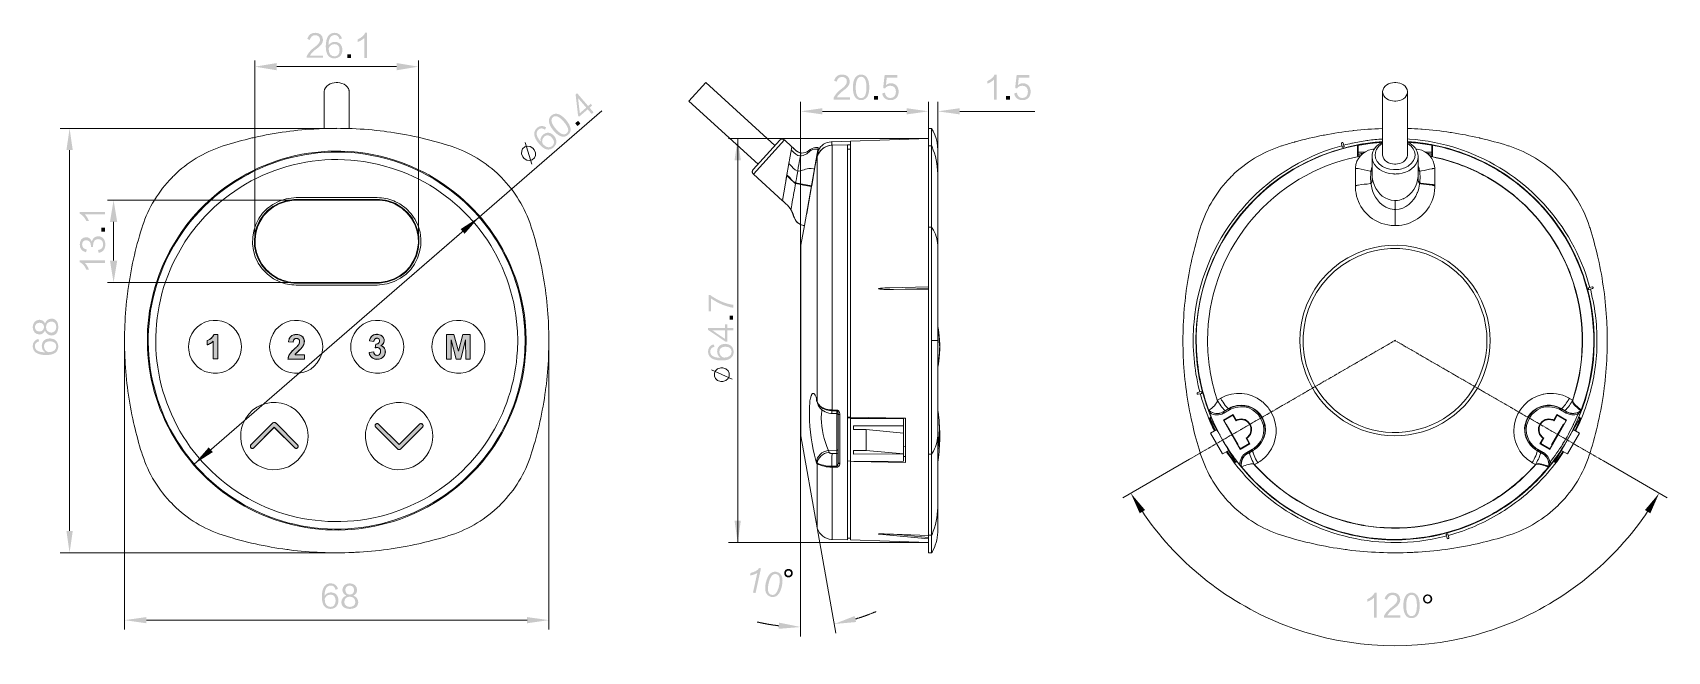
# Model space of a CAD drawing. Header units: millimetres. Extents: x 36 to 398, y -1 to 136.
import ezdxf

# ---------------------------------------------------------------- set-up
doc = ezdxf.new("R2010")
doc.units = ezdxf.units.MM

msp = doc.modelspace()

# ---------------------------------------------------------------- hatches: boundary and pattern name
h = msp.add_hatch(color=250)
edge = h.paths.add_edge_path(flags=0)
edge.add_spline(control_points=[(100.085807, 130.457695), (100.085807, 130.457695), (100.085807, 130.925796), (100.085807, 130.925796), (100.085807, 130.925796), (97.191901, 130.925796), (97.191901, 130.925796), (97.43059, 131.40441), (97.926807, 131.918301), (98.680587, 132.469799), (99.654289, 133.130587), (100.1141, 133.819703), (100.058784, 134.537112), (99.984701, 135.474301), (99.434403, 135.961099), (98.405386, 135.997612), (97.504709, 136.01638), (96.897896, 135.575407), (96.586287, 134.674589), (96.586287, 134.674589), (97.136585, 134.399493), (97.136585, 134.399493), (97.338903, 135.07919), (97.724595, 135.436589), (98.294896, 135.474301), (99.029802, 135.455498), (99.40611, 135.115597), (99.424984, 134.453609), (99.442587, 133.958486), (99.039292, 133.406988), (98.212592, 132.80021), (97.403497, 132.2122), (96.825012, 131.551377), (96.475691, 130.8164), (96.475691, 130.8164), (96.475691, 130.457695), (96.475691, 130.457695), (96.475691, 130.457695), (100.085807, 130.457695), (100.085807, 130.457695)], knot_values=[0, 0, 0, 0, 1, 1, 1, 2, 2, 2, 3, 3, 3, 4, 4, 4, 5, 5, 5, 6, 6, 6, 7, 7, 7, 8, 8, 8, 9, 9, 9, 10, 10, 10, 11, 11, 11, 12, 12, 12, 13, 13, 13, 13], degree=3, periodic=1)
h = msp.add_hatch(color=250)
edge = h.paths.add_edge_path(flags=0)
edge.add_spline(control_points=[(101.333512, 132.496786), (101.352315, 131.376188), (101.793287, 130.797597), (102.656393, 130.761084), (103.354893, 130.797597), (103.723017, 131.257407), (103.759388, 132.139281), (103.740585, 133.021296), (103.373696, 133.470488), (102.656393, 133.489291), (101.940289, 133.452779), (101.499317, 133.122402), (101.333512, 132.496786), (101.333512, 132.496786), (101.333512, 132.496786), (101.333512, 132.496786)], knot_values=[0, 0, 0, 0, 1, 1, 1, 2, 2, 2, 3, 3, 3, 4, 4, 4, 5, 5, 5, 5], degree=3, periodic=1)
edge = h.paths.add_edge_path(flags=0)
edge.add_spline(control_points=[(104.282699, 134.756998), (104.282699, 134.756998), (103.732401, 134.564099), (103.732401, 134.564099), (103.585398, 135.207284), (103.236183, 135.520092), (102.684615, 135.501289), (101.766194, 135.482486), (101.306489, 134.720486), (101.306489, 133.214089), (101.600388, 133.710377), (102.077908, 133.966705), (102.739896, 133.985508), (103.768913, 133.930299), (104.320411, 133.332905), (104.393294, 132.194597), (104.320411, 131.036286), (103.740585, 130.411905), (102.656393, 130.320183), (101.352315, 130.320183), (100.699711, 131.211511), (100.699711, 132.993109), (100.718514, 134.995688), (101.388792, 135.997612), (102.711709, 135.997612), (103.520699, 135.961099), (104.044009, 135.547185), (104.282699, 134.756998)], knot_values=[0, 0, 0, 0, 1, 1, 1, 2, 2, 2, 3, 3, 3, 4, 4, 4, 5, 5, 5, 6, 6, 6, 7, 7, 7, 8, 8, 8, 9, 9, 9, 9], degree=3, periodic=1)
h = msp.add_hatch(color=250)
edge = h.paths.add_edge_path(flags=0)
edge.add_spline(control_points=[(109.257994, 130.402486), (109.257994, 130.402486), (109.836585, 130.402486), (109.836585, 130.402486), (109.836585, 130.402486), (109.836585, 135.997612), (109.836585, 135.997612), (109.836585, 135.997612), (109.4226, 135.997612), (109.4226, 135.997612), (109.183911, 135.409602), (108.641797, 134.922804), (107.797494, 134.537112), (107.797494, 134.537112), (107.797494, 133.958486), (107.797494, 133.958486), (108.366701, 134.178407), (108.853499, 134.472377), (109.257994, 134.840501), (109.257994, 134.840501), (109.257994, 130.402486), (109.257994, 130.402486)], knot_values=[0, 0, 0, 0, 1, 1, 1, 2, 2, 2, 3, 3, 3, 4, 4, 4, 5, 5, 5, 6, 6, 6, 7, 7, 7, 7], degree=3, periodic=1)
h = msp.add_hatch(color=250)
h.dxf.hatch_style = 2
h.paths.add_polyline_path([(106.301716, 130.429508), (106.301716, 131.229185), (105.446795, 131.229185), (105.446795, 130.429508)])
h = msp.add_hatch(color=250)
h.dxf.hatch_style = 2
h.paths.add_polyline_path([(89.835284, 129.295892), (89.835284, 127.68719), (84.988082, 128.491594)])
h = msp.add_hatch(color=250)
h.dxf.hatch_style = 2
h.paths.add_polyline_path([(116.399416, 127.68719), (116.399416, 129.295892), (121.246582, 128.491488)])
h = msp.add_hatch(color=250)
edge = h.paths.add_edge_path(flags=0)
edge.add_spline(control_points=[(216.925807, 121.207791), (216.925807, 121.207791), (216.925807, 121.675892), (216.925807, 121.675892), (216.925807, 121.675892), (214.031901, 121.675892), (214.031901, 121.675892), (214.27059, 122.154506), (214.766807, 122.668397), (215.520587, 123.219895), (216.494289, 123.880683), (216.9541, 124.569799), (216.898784, 125.287208), (216.824701, 126.224397), (216.274403, 126.711195), (215.245386, 126.747708), (214.344709, 126.766511), (213.737896, 126.325503), (213.426287, 125.424685), (213.426287, 125.424685), (213.976585, 125.149589), (213.976585, 125.149589), (214.178903, 125.829286), (214.564595, 126.186685), (215.134896, 126.224397), (215.869802, 126.205594), (216.24611, 125.865693), (216.264984, 125.203705), (216.282588, 124.708582), (215.879292, 124.157084), (215.052592, 123.550306), (214.243497, 122.962296), (213.665012, 122.301508), (213.315691, 121.566496), (213.315691, 121.566496), (213.315691, 121.207791), (213.315691, 121.207791), (213.315691, 121.207791), (216.925807, 121.207791), (216.925807, 121.207791)], knot_values=[0, 0, 0, 0, 1, 1, 1, 2, 2, 2, 3, 3, 3, 4, 4, 4, 5, 5, 5, 6, 6, 6, 7, 7, 7, 8, 8, 8, 9, 9, 9, 10, 10, 10, 11, 11, 11, 12, 12, 12, 13, 13, 13, 13], degree=3, periodic=1)
h = msp.add_hatch(color=250)
edge = h.paths.add_edge_path(flags=0)
edge.add_spline(control_points=[(219.387102, 126.251385), (218.633287, 126.19621), (218.247595, 125.405882), (218.228792, 123.880683), (218.228792, 122.301508), (218.623903, 121.5206), (219.41409, 121.538309), (220.204312, 121.5206), (220.599388, 122.301508), (220.599388, 123.880683), (220.599388, 125.480001), (220.194893, 126.270188), (219.387102, 126.251385), (219.387102, 126.251385), (219.387102, 126.251385), (219.387102, 126.251385)], knot_values=[0, 0, 0, 0, 1, 1, 1, 2, 2, 2, 3, 3, 3, 4, 4, 4, 5, 5, 5, 5], degree=3, periodic=1)
edge = h.paths.add_edge_path(flags=0)
edge.add_spline(control_points=[(219.442312, 121.070279), (218.211082, 121.087882), (217.594886, 122.025107), (217.594886, 123.880683), (217.613794, 125.737493), (218.220502, 126.692392), (219.41409, 126.747708), (220.608913, 126.711195), (221.214491, 125.755203), (221.233294, 123.880683), (221.214491, 122.04391), (220.618297, 121.106685), (219.442312, 121.070279)], knot_values=[0, 0, 0, 0, 1, 1, 1, 2, 2, 2, 3, 3, 3, 4, 4, 4, 4], degree=3, periodic=1)
h = msp.add_hatch(color=250)
edge = h.paths.add_edge_path(flags=0)
edge.add_spline(control_points=[(224.939684, 124.405193), (224.939684, 124.405193), (225.105489, 126.085579), (225.105489, 126.085579), (225.105489, 126.085579), (227.476191, 126.085579), (227.476191, 126.085579), (227.476191, 126.085579), (227.476191, 126.637077), (227.476191, 126.637077), (227.476191, 126.637077), (224.637494, 126.637077), (224.637494, 126.637077), (224.637494, 126.637077), (224.305883, 123.743205), (224.305883, 123.743205), (224.305883, 123.743205), (224.719797, 123.660796), (224.719797, 123.660796), (224.958487, 124.046594), (225.363087, 124.248806), (225.932189, 124.26761), (226.703608, 124.230003), (227.108103, 123.788996), (227.144615, 122.944693), (227.108103, 122.04391), (226.695388, 121.57468), (225.905201, 121.538309), (225.206701, 121.557077), (224.8021, 121.952188), (224.69161, 122.723607), (224.69161, 122.723607), (224.085997, 122.557801), (224.085997, 122.557801), (224.288315, 121.566496), (224.912696, 121.070279), (225.960411, 121.070279), (227.117487, 121.106685), (227.714916, 121.750011), (227.751393, 122.998809), (227.678509, 124.157084), (227.108103, 124.762698), (226.042714, 124.817978), (225.638184, 124.817978), (225.271295, 124.680395), (224.939684, 124.405193)], knot_values=[0, 0, 0, 0, 1, 1, 1, 2, 2, 2, 3, 3, 3, 4, 4, 4, 5, 5, 5, 6, 6, 6, 7, 7, 7, 8, 8, 8, 9, 9, 9, 10, 10, 10, 11, 11, 11, 12, 12, 12, 13, 13, 13, 14, 14, 14, 15, 15, 15, 15], degree=3, periodic=1)
h = msp.add_hatch(color=250)
edge = h.paths.add_edge_path(flags=0)
edge.add_spline(control_points=[(248.868706, 121.152582), (248.868706, 121.152582), (249.447297, 121.152582), (249.447297, 121.152582), (249.447297, 121.152582), (249.447297, 126.747708), (249.447297, 126.747708), (249.447297, 126.747708), (249.033312, 126.747708), (249.033312, 126.747708), (248.794587, 126.159698), (248.252509, 125.6729), (247.408206, 125.287208), (247.408206, 125.287208), (247.408206, 124.708582), (247.408206, 124.708582), (247.977413, 124.928503), (248.464211, 125.222508), (248.868706, 125.590597), (248.868706, 125.590597), (248.868706, 121.152582), (248.868706, 121.152582)], knot_values=[0, 0, 0, 0, 1, 1, 1, 2, 2, 2, 3, 3, 3, 4, 4, 4, 5, 5, 5, 6, 6, 6, 7, 7, 7, 7], degree=3, periodic=1)
h = msp.add_hatch(color=250)
edge = h.paths.add_edge_path(flags=0)
edge.add_spline(control_points=[(254.214489, 124.405193), (254.214489, 124.405193), (254.380294, 126.085579), (254.380294, 126.085579), (254.380294, 126.085579), (256.750996, 126.085579), (256.750996, 126.085579), (256.750996, 126.085579), (256.750996, 126.637077), (256.750996, 126.637077), (256.750996, 126.637077), (253.912299, 126.637077), (253.912299, 126.637077), (253.912299, 126.637077), (253.580688, 123.743205), (253.580688, 123.743205), (253.580688, 123.743205), (253.994602, 123.660796), (253.994602, 123.660796), (254.233292, 124.046594), (254.637893, 124.248806), (255.206994, 124.26761), (255.978413, 124.230003), (256.382908, 123.788996), (256.419385, 122.944693), (256.382908, 122.04391), (255.970193, 121.57468), (255.180006, 121.538309), (254.481506, 121.557077), (254.076906, 121.952188), (253.966416, 122.723607), (253.966416, 122.723607), (253.360802, 122.557801), (253.360802, 122.557801), (253.563085, 121.566496), (254.187501, 121.070279), (255.235216, 121.070279), (256.392292, 121.106685), (256.989686, 121.750011), (257.026198, 122.998809), (256.953314, 124.157084), (256.382908, 124.762698), (255.317484, 124.817978), (254.912989, 124.817978), (254.5461, 124.680395), (254.214489, 124.405193)], knot_values=[0, 0, 0, 0, 1, 1, 1, 2, 2, 2, 3, 3, 3, 4, 4, 4, 5, 5, 5, 6, 6, 6, 7, 7, 7, 8, 8, 8, 9, 9, 9, 10, 10, 10, 11, 11, 11, 12, 12, 12, 13, 13, 13, 14, 14, 14, 15, 15, 15, 15], degree=3, periodic=1)
h = msp.add_hatch(color=250)
edge = h.paths.add_edge_path(flags=0)
edge.add_spline(control_points=[(157.042485, 118.187908), (157.042485, 118.187908), (158.464003, 119.409507), (158.464003, 119.409507), (158.464003, 119.409507), (156.613296, 121.562298), (156.613296, 121.562298), (156.625114, 121.548293), (156.634392, 121.508182), (156.642506, 121.442283), (156.664801, 121.388202), (156.681099, 121.342306), (156.690413, 121.302406), (156.720187, 120.817796), (156.837204, 119.779288), (157.042485, 118.187908), (157.042485, 118.187908), (157.042485, 118.187908), (157.042485, 118.187908)], knot_values=[0, 0, 0, 0, 1, 1, 1, 2, 2, 2, 3, 3, 3, 4, 4, 4, 5, 5, 5, 6, 6, 6, 6], degree=3, periodic=1)
edge = h.paths.add_edge_path(flags=0)
edge.add_spline(control_points=[(159.790201, 119.896411), (159.790201, 119.896411), (159.206001, 119.392891), (159.206001, 119.392891), (159.206001, 119.392891), (160.086111, 118.369483), (160.086111, 118.369483), (160.086111, 118.369483), (159.668104, 118.01039), (159.668104, 118.01039), (159.668104, 118.01039), (158.787888, 119.033798), (158.787888, 119.033798), (158.787888, 119.033798), (156.864685, 117.380294), (156.864685, 117.380294), (156.864685, 117.380294), (156.649984, 117.631083), (156.649984, 117.631083), (156.649984, 117.631083), (156.103108, 122.32398), (156.103108, 122.32398), (156.103108, 122.32398), (156.437612, 122.6116), (156.437612, 122.6116), (156.437612, 122.6116), (158.882009, 119.769799), (158.882009, 119.769799), (158.882009, 119.769799), (159.467409, 120.272084), (159.467409, 120.272084), (159.467409, 120.272084), (159.790201, 119.896411), (159.790201, 119.896411)], knot_values=[0, 0, 0, 0, 1, 1, 1, 2, 2, 2, 3, 3, 3, 4, 4, 4, 5, 5, 5, 6, 6, 6, 7, 7, 7, 8, 8, 8, 9, 9, 9, 10, 10, 10, 11, 11, 11, 11], degree=3, periodic=1)
h = msp.add_hatch(color=250)
h.dxf.hatch_style = 2
h.paths.add_polyline_path([(223.141716, 121.179605), (223.141716, 121.979281), (222.286795, 121.979281), (222.286795, 121.179605)])
h = msp.add_hatch(color=250)
h.dxf.hatch_style = 2
h.paths.add_polyline_path([(252.423507, 121.179605), (252.423507, 121.979281), (251.568585, 121.979281), (251.568585, 121.179605)])
h = msp.add_hatch(color=250)
edge = h.paths.add_edge_path(flags=0)
edge.add_spline(control_points=[(151.030305, 117.275589), (150.4944, 116.742683), (150.717497, 115.892101), (151.698501, 114.723806), (152.728895, 113.526196), (153.537391, 113.190811), (154.12399, 113.720083), (154.735107, 114.221204), (154.526086, 115.071681), (153.494599, 116.269396), (152.452493, 117.481294), (151.631015, 117.816609), (151.030305, 117.275589), (151.030305, 117.275589), (151.030305, 117.275589), (151.030305, 117.275589)], knot_values=[0, 0, 0, 0, 1, 1, 1, 2, 2, 2, 3, 3, 3, 4, 4, 4, 5, 5, 5, 5], degree=3, periodic=1)
edge = h.paths.add_edge_path(flags=0)
edge.add_spline(control_points=[(154.450203, 113.38311), (153.505711, 112.594581), (152.428011, 112.903403), (151.217983, 114.31081), (150.021114, 115.728588), (149.858412, 116.848411), (150.727692, 117.670101), (151.656803, 118.421094), (152.739196, 118.091106), (153.976211, 116.682499), (155.160204, 115.277491), (155.318284, 114.177777), (154.450203, 113.38311)], knot_values=[0, 0, 0, 0, 1, 1, 1, 2, 2, 2, 3, 3, 3, 4, 4, 4, 4], degree=3, periodic=1)
h = msp.add_hatch(color=250)
h.dxf.hatch_style = 2
h.paths.add_polyline_path([(157.168885, 115.886209), (156.647903, 116.491505), (156.000203, 115.93521), (156.521115, 115.328785)])
h = msp.add_hatch(color=250)
h.dxf.hatch_style = 2
h.paths.add_polyline_path([(205.997916, 118.585594), (210.845082, 117.90819), (210.845082, 119.284094)])
h = msp.add_hatch(color=250)
h.dxf.hatch_style = 2
h.paths.add_polyline_path([(234.382416, 118.585594), (229.535284, 119.284094), (229.535284, 117.90819)])
h = msp.add_hatch(color=250)
h.dxf.hatch_style = 2
h.paths.add_polyline_path([(234.382416, 118.585594), (229.535284, 119.284094), (229.535284, 117.90819)])
h = msp.add_hatch(color=250)
h.dxf.hatch_style = 2
h.paths.add_polyline_path([(236.456784, 118.585594), (241.282784, 117.90819), (241.282784, 119.284094)])
h = msp.add_hatch(color=250)
h.dxf.hatch_style = 2
h.paths.add_polyline_path([(43.882416, 114.817892), (43.183916, 109.991892), (44.580916, 109.991892)])
h = msp.add_hatch(color=250)
edge = h.paths.add_edge_path(flags=0)
edge.add_spline(control_points=[(148.819694, 111.392103), (149.564901, 110.554679), (150.277301, 110.402878), (150.955587, 110.938007), (151.460906, 111.421595), (151.439598, 112.009605), (150.892686, 112.702002), (150.303583, 113.359191), (149.731095, 113.460192), (149.176493, 113.00719), (148.656993, 112.51189), (148.538389, 111.97348), (148.819694, 111.392103), (148.819694, 111.392103), (148.819694, 111.392103), (148.819694, 111.392103)], knot_values=[0, 0, 0, 0, 1, 1, 1, 2, 2, 2, 3, 3, 3, 4, 4, 4, 5, 5, 5, 5], degree=3, periodic=1)
edge = h.paths.add_edge_path(flags=0)
edge.add_spline(control_points=[(149.582117, 115.0291), (149.582117, 115.0291), (149.289594, 114.522794), (149.289594, 114.522794), (148.758804, 114.914095), (148.290809, 114.924396), (147.884409, 114.551086), (147.200091, 113.937288), (147.349104, 113.059789), (148.331414, 111.917495), (148.23119, 112.485608), (148.426099, 112.991985), (148.914908, 113.436908), (149.730989, 114.067005), (150.538709, 113.972601), (151.336798, 113.157508), (152.03611, 112.231996), (152.005312, 111.380708), (151.242995, 110.604703), (150.253806, 109.753908), (149.178292, 110.003781), (148.016383, 111.354708), (146.724405, 112.885693), (146.579484, 114.081892), (147.58289, 114.944398), (148.218701, 115.444285), (148.885592, 115.472507), (149.582117, 115.0291)], knot_values=[0, 0, 0, 0, 1, 1, 1, 2, 2, 2, 3, 3, 3, 4, 4, 4, 5, 5, 5, 6, 6, 6, 7, 7, 7, 8, 8, 8, 9, 9, 9, 9], degree=3, periodic=1)
h = msp.add_hatch(color=250)
h.dxf.hatch_style = 2
h.paths.add_polyline_path([(192.049083, 112.553094), (191.350583, 107.705892), (192.747582, 107.705892)])
h = msp.add_hatch(color=250)
h.dxf.hatch_style = 2
h.paths.add_polyline_path([(54.444582, 94.074594), (52.835916, 94.074594), (53.640284, 98.900594)])
h = msp.add_hatch(color=250)
edge = h.paths.add_edge_path(flags=0)
edge.add_spline(control_points=[(51.729393, 95.729087), (51.729393, 95.729087), (51.729393, 96.307678), (51.729393, 96.307678), (51.729393, 96.307678), (46.134302, 96.307678), (46.134302, 96.307678), (46.134302, 96.307678), (46.134302, 95.893693), (46.134302, 95.893693), (46.722312, 95.655003), (47.20911, 95.11289), (47.594802, 94.268587), (47.594802, 94.268587), (48.173393, 94.268587), (48.173393, 94.268587), (47.953507, 94.837794), (47.659502, 95.324592), (47.291413, 95.729087), (47.291413, 95.729087), (51.729393, 95.729087), (51.729393, 95.729087)], knot_values=[0, 0, 0, 0, 1, 1, 1, 2, 2, 2, 3, 3, 3, 4, 4, 4, 5, 5, 5, 6, 6, 6, 7, 7, 7, 7], degree=3, periodic=1)
h = msp.add_hatch(color=250)
h.dxf.hatch_style = 2
h.paths.add_polyline_path([(134.708582, 95.132892), (130.602284, 92.487094), (131.491284, 91.449892)])
h = msp.add_hatch(color=250)
edge = h.paths.add_edge_path(flags=0)
edge.add_spline(control_points=[(48.808393, 89.748304), (48.587307, 90.355082), (48.174592, 90.66669), (47.567815, 90.685599), (46.649393, 90.649087), (46.170815, 90.107008), (46.134302, 89.059188), (46.153105, 88.140801), (46.611787, 87.5717), (47.512499, 87.350579), (47.512499, 87.350579), (47.705398, 87.957392), (47.705398, 87.957392), (47.025701, 88.085592), (46.676416, 88.4619), (46.657613, 89.087481), (46.676416, 89.675385), (46.979805, 89.986993), (47.567815, 90.024705), (48.247512, 89.986993), (48.596691, 89.574279), (48.614401, 88.784092), (48.6156, 88.673496), (48.6156, 88.581809), (48.614401, 88.50889), (48.614401, 88.50889), (49.110582, 88.50889), (49.110582, 88.50889), (49.110582, 88.581809), (49.110582, 88.747579), (49.110582, 89.003978), (49.148189, 89.7942), (49.497509, 90.217498), (50.158403, 90.272779), (50.929787, 90.272779), (51.315514, 89.8589), (51.315514, 89.0322), (51.315514, 88.352503), (50.939206, 87.957392), (50.185391, 87.846902), (50.185391, 87.846902), (50.351196, 87.212996), (50.351196, 87.212996), (51.324898, 87.432882), (51.811696, 88.058498), (51.811696, 89.087481), (51.756486, 90.244592), (51.223792, 90.851405), (50.213613, 90.906579), (49.497509, 90.869008), (49.028315, 90.483281), (48.808393, 89.748304)], knot_values=[0, 0, 0, 0, 1, 1, 1, 2, 2, 2, 3, 3, 3, 4, 4, 4, 5, 5, 5, 6, 6, 6, 7, 7, 7, 8, 8, 8, 9, 9, 9, 10, 10, 10, 11, 11, 11, 12, 12, 12, 13, 13, 13, 14, 14, 14, 15, 15, 15, 16, 16, 16, 17, 17, 17, 17], degree=3, periodic=1)
h = msp.add_hatch(color=250)
h.dxf.hatch_style = 2
h.paths.add_polyline_path([(51.702406, 92.779794), (50.902694, 92.779794), (50.902694, 91.924908), (51.702406, 91.924908)])
h = msp.add_hatch(color=250)
edge = h.paths.add_edge_path(flags=0)
edge.add_spline(control_points=[(51.729393, 84.981077), (51.729393, 84.981077), (51.729393, 85.559703), (51.729393, 85.559703), (51.729393, 85.559703), (46.134302, 85.559703), (46.134302, 85.559703), (46.134302, 85.559703), (46.134302, 85.145683), (46.134302, 85.145683), (46.722312, 84.906993), (47.20911, 84.36488), (47.594802, 83.520577), (47.594802, 83.520577), (48.173393, 83.520577), (48.173393, 83.520577), (47.953507, 84.089784), (47.659502, 84.576582), (47.291413, 84.981077), (47.291413, 84.981077), (51.729393, 84.981077), (51.729393, 84.981077)], knot_values=[0, 0, 0, 0, 1, 1, 1, 2, 2, 2, 3, 3, 3, 4, 4, 4, 5, 5, 5, 6, 6, 6, 7, 7, 7, 7], degree=3, periodic=1)
h = msp.add_hatch(color=250)
h.dxf.hatch_style = 2
h.paths.add_polyline_path([(52.835916, 85.502094), (54.444582, 85.502094), (53.640284, 80.654892)])
h = msp.add_hatch(color=250)
edge = h.paths.add_edge_path(flags=0)
edge.add_spline(control_points=[(185.970686, 77.852602), (185.970686, 77.852602), (185.584994, 77.852602), (185.584994, 77.852602), (185.584994, 77.852602), (185.584994, 74.269579), (185.584994, 74.269579), (185.584994, 74.269579), (186.136492, 74.269579), (186.136492, 74.269579), (186.136492, 74.269579), (186.136492, 77.108311), (186.136492, 77.108311), (187.753413, 76.005211), (189.397287, 75.316095), (191.069489, 75.040998), (191.069489, 75.040998), (191.069489, 75.701786), (191.069489, 75.701786), (189.324403, 75.941711), (187.624014, 76.657885), (185.970686, 77.852602)], knot_values=[0, 0, 0, 0, 1, 1, 1, 2, 2, 2, 3, 3, 3, 4, 4, 4, 5, 5, 5, 6, 6, 6, 7, 7, 7, 7], degree=3, periodic=1)
h = msp.add_hatch(color=250)
edge = h.paths.add_edge_path(flags=0)
edge.add_spline(control_points=[(38.648393, 70.741907), (38.6848, 70.006895), (39.089295, 69.6024), (39.860784, 69.529481), (40.522807, 69.6024), (40.880312, 70.016385), (40.935592, 70.770094), (40.880312, 71.52271), (40.540411, 71.936695), (39.915994, 72.009579), (39.108204, 71.954299), (38.6848, 71.532094), (38.648393, 70.741907), (38.648393, 70.741907), (38.648393, 70.741907), (38.648393, 70.741907)], knot_values=[0, 0, 0, 0, 1, 1, 1, 2, 2, 2, 3, 3, 3, 4, 4, 4, 5, 5, 5, 5], degree=3, periodic=1)
edge = h.paths.add_edge_path(flags=0)
edge.add_spline(control_points=[(36.195388, 70.770094), (36.231795, 70.163281), (36.544603, 69.832905), (37.132613, 69.777589), (37.81231, 69.795299), (38.170908, 70.12691), (38.207386, 70.770094), (38.188582, 71.375708), (37.848716, 71.6979), (37.187893, 71.734377), (36.581115, 71.679097), (36.250598, 71.358104), (36.195388, 70.770094), (36.195388, 70.770094), (36.195388, 70.770094), (36.195388, 70.770094)], knot_values=[0, 0, 0, 0, 1, 1, 1, 2, 2, 2, 3, 3, 3, 4, 4, 4, 5, 5, 5, 5], degree=3, periodic=1)
edge = h.paths.add_edge_path(flags=0)
edge.add_spline(control_points=[(38.427307, 69.997511), (38.170908, 69.447178), (37.756994, 69.153208), (37.187893, 69.115602), (36.250598, 69.189685), (35.754416, 69.741183), (35.6991, 70.770094), (35.773184, 71.7614), (36.269507, 72.303478), (37.187893, 72.395306), (37.775797, 72.358794), (38.188582, 72.083592), (38.427307, 71.568607), (38.6848, 72.248304), (39.181087, 72.606902), (39.915994, 72.64338), (40.853184, 72.588099), (41.340087, 71.963683), (41.376494, 70.770094), (41.340087, 69.556609), (40.834416, 68.932087), (39.860784, 68.89568), (39.14461, 68.950996), (38.667196, 69.317885), (38.427307, 69.997511)], knot_values=[0, 0, 0, 0, 1, 1, 1, 2, 2, 2, 3, 3, 3, 4, 4, 4, 5, 5, 5, 6, 6, 6, 7, 7, 7, 8, 8, 8, 8], degree=3, periodic=1)
h = msp.add_hatch(color=250)
h.dxf.hatch_style = 2
h.paths.add_polyline_path([(191.042502, 73.269983), (190.24279, 73.269983), (190.24279, 72.415097), (191.042502, 72.415097)])
h = msp.add_hatch(color=250)
edge = h.paths.add_edge_path(flags=0)
edge.add_spline(control_points=[(74.383582, 66.811892), (74.383582, 66.811892), (74.404784, 66.833094), (74.404784, 66.833094), (74.404784, 66.833094), (74.447082, 66.833094), (74.447082, 66.833094), (74.447082, 66.833094), (74.447082, 66.85419), (74.447082, 66.85419), (74.447082, 66.85419), (74.510582, 66.85419), (74.510582, 66.85419), (74.510582, 66.85419), (74.510582, 66.875392), (74.510582, 66.875392), (74.510582, 66.875392), (74.574082, 66.875392), (74.574082, 66.875392), (74.574082, 66.875392), (74.574082, 66.896594), (74.574082, 66.896594), (74.574082, 66.896594), (74.616416, 66.896594), (74.616416, 66.896594), (74.616416, 66.896594), (74.616416, 66.91769), (74.616416, 66.91769), (74.616416, 66.91769), (74.679916, 66.91769), (74.679916, 66.91769), (74.679916, 66.91769), (74.679916, 66.938892), (74.679916, 66.938892), (74.679916, 66.938892), (74.722284, 66.938892), (74.722284, 66.938892), (74.722284, 66.938892), (74.722284, 66.960094), (74.722284, 66.960094), (74.722284, 66.960094), (74.785784, 66.960094), (74.785784, 66.960094), (74.785784, 66.960094), (74.785784, 66.98119), (74.785784, 66.98119), (74.785784, 66.98119), (74.828082, 67.023594), (74.828082, 67.023594), (74.828082, 67.023594), (74.891582, 67.023594), (74.891582, 67.023594), (74.891582, 67.023594), (74.891582, 67.04469), (74.891582, 67.04469), (74.891582, 67.04469), (74.933916, 67.04469), (74.933916, 67.04469), (74.933916, 67.04469), (74.933916, 67.065892), (74.933916, 67.065892), (74.933916, 67.065892), (74.997416, 67.065892), (74.997416, 67.065892), (74.997416, 67.065892), (74.997416, 67.087094), (74.997416, 67.087094), (74.997416, 67.087094), (75.039784, 67.129392), (75.039784, 67.129392), (75.039784, 67.129392), (75.103284, 67.129392), (75.103284, 67.129392), (75.103284, 67.129392), (75.103284, 67.150594), (75.103284, 67.150594), (75.103284, 67.150594), (75.124416, 67.17169), (75.124416, 67.17169), (75.124416, 67.17169), (75.166784, 67.17169), (75.166784, 67.17169), (75.166784, 67.17169), (75.166784, 67.192892), (75.166784, 67.192892), (75.166784, 67.192892), (75.209082, 67.192892), (75.209082, 67.192892), (75.209082, 67.192892), (75.209082, 67.214094), (75.209082, 67.214094), (75.209082, 67.214094), (75.230284, 67.23519), (75.230284, 67.23519), (75.230284, 67.23519), (75.272582, 67.23519), (75.272582, 67.23519), (75.272582, 67.23519), (75.272582, 67.256392), (75.272582, 67.256392), (75.272582, 67.256392), (75.293784, 67.277594), (75.293784, 67.277594), (75.293784, 67.277594), (75.336082, 67.277594), (75.336082, 67.277594), (75.336082, 67.277594), (75.336082, 67.29869), (75.336082, 67.29869), (75.336082, 67.29869), (75.357284, 67.319892), (75.357284, 67.319892), (75.357284, 67.319892), (75.399582, 67.319892), (75.399582, 67.319892), (75.399582, 67.319892), (75.399582, 67.341094), (75.399582, 67.341094), (75.399582, 67.341094), (75.420784, 67.36219), (75.420784, 67.36219), (75.420784, 67.36219), (75.463082, 67.36219), (75.463082, 67.36219), (75.463082, 67.36219), (75.463082, 67.383392), (75.463082, 67.383392), (75.463082, 67.383392), (75.547784, 67.468094), (75.547784, 67.468094), (75.547784, 67.468094), (75.590082, 67.468094), (75.590082, 67.468094), (75.590082, 67.468094), (75.590082, 67.48919), (75.590082, 67.48919), (75.590082, 67.48919), (75.695916, 67.595094), (75.695916, 67.595094), (75.695916, 67.595094), (75.717082, 63.700392), (75.717082, 63.700392), (75.717082, 63.700392), (76.754284, 63.700392), (76.754284, 63.700392), (76.754284, 63.700392), (76.754284, 69.14019), (76.754284, 69.14019), (76.754284, 69.14019), (75.907582, 69.14019), (75.907582, 69.14019), (75.907582, 69.14019), (75.886416, 69.07669), (75.886416, 69.07669), (75.788696, 68.795209), (75.615482, 68.5864), (75.399582, 68.37819), (75.399582, 68.37819), (75.399582, 68.357094), (75.399582, 68.357094), (75.399582, 68.357094), (75.357284, 68.357094), (75.357284, 68.357094), (75.357284, 68.357094), (75.293784, 68.293594), (75.293784, 68.293594), (75.293784, 68.293594), (75.293784, 68.272392), (75.293784, 68.272392), (75.293784, 68.272392), (75.251416, 68.272392), (75.251416, 68.272392), (75.251416, 68.272392), (75.209082, 68.230094), (75.209082, 68.230094), (75.209082, 68.230094), (75.209082, 68.208892), (75.209082, 68.208892), (75.209082, 68.208892), (75.166784, 68.208892), (75.166784, 68.208892), (75.166784, 68.208892), (75.103284, 68.145392), (75.103284, 68.145392), (75.103284, 68.145392), (75.103284, 68.12419), (75.103284, 68.12419), (75.103284, 68.12419), (75.060916, 68.12419), (75.060916, 68.12419), (75.060916, 68.12419), (75.060916, 68.103094), (75.060916, 68.103094), (75.060916, 68.103094), (75.018582, 68.103094), (75.018582, 68.103094), (75.018582, 68.103094), (74.997416, 68.081892), (74.997416, 68.081892), (74.997416, 68.081892), (74.997416, 68.06069), (74.997416, 68.06069), (74.997416, 68.06069), (74.955082, 68.06069), (74.955082, 68.06069), (74.955082, 68.06069), (74.955082, 68.039594), (74.955082, 68.039594), (74.955082, 68.039594), (74.912784, 68.039594), (74.912784, 68.039594), (74.912784, 68.039594), (74.849284, 67.976094), (74.849284, 67.976094), (74.849284, 67.976094), (74.849284, 67.954892), (74.849284, 67.954892), (74.849284, 67.954892), (74.785784, 67.954892), (74.785784, 67.954892), (74.785784, 67.954892), (74.785784, 67.93369), (74.785784, 67.93369), (74.785784, 67.93369), (74.722284, 67.93369), (74.722284, 67.93369), (74.722284, 67.93369), (74.722284, 67.912594), (74.722284, 67.912594), (74.722284, 67.912594), (74.679916, 67.912594), (74.679916, 67.912594), (74.679916, 67.912594), (74.658784, 67.891392), (74.658784, 67.891392), (74.658784, 67.891392), (74.658784, 67.87019), (74.658784, 67.87019), (74.658784, 67.87019), (74.595284, 67.87019), (74.595284, 67.87019), (74.595284, 67.87019), (74.595284, 67.849094), (74.595284, 67.849094), (74.595284, 67.849094), (74.531784, 67.849094), (74.531784, 67.849094), (74.531784, 67.849094), (74.531784, 67.827892), (74.531784, 67.827892), (74.531784, 67.827892), (74.489416, 67.827892), (74.489416, 67.827892), (74.489416, 67.827892), (74.468284, 67.80669), (74.468284, 67.80669), (74.468284, 67.80669), (74.468284, 67.785594), (74.468284, 67.785594), (74.468284, 67.785594), (74.404784, 67.785594), (74.404784, 67.785594), (74.404784, 67.785594), (74.383582, 67.764392), (74.383582, 67.764392), (74.383582, 67.764392), (74.383582, 66.811892), (74.383582, 66.811892)], knot_values=[0, 0, 0, 0, 1, 1, 1, 2, 2, 2, 3, 3, 3, 4, 4, 4, 5, 5, 5, 6, 6, 6, 7, 7, 7, 8, 8, 8, 9, 9, 9, 10, 10, 10, 11, 11, 11, 12, 12, 12, 13, 13, 13, 14, 14, 14, 15, 15, 15, 16, 16, 16, 17, 17, 17, 18, 18, 18, 19, 19, 19, 20, 20, 20, 21, 21, 21, 22, 22, 22, 23, 23, 23, 24, 24, 24, 25, 25, 25, 26, 26, 26, 27, 27, 27, 28, 28, 28, 29, 29, 29, 30, 30, 30, 31, 31, 31, 32, 32, 32, 33, 33, 33, 34, 34, 34, 35, 35, 35, 36, 36, 36, 37, 37, 37, 38, 38, 38, 39, 39, 39, 40, 40, 40, 41, 41, 41, 42, 42, 42, 43, 43, 43, 44, 44, 44, 45, 45, 45, 46, 46, 46, 47, 47, 47, 48, 48, 48, 49, 49, 49, 50, 50, 50, 51, 51, 51, 52, 52, 52, 53, 53, 53, 54, 54, 54, 55, 55, 55, 56, 56, 56, 57, 57, 57, 58, 58, 58, 59, 59, 59, 60, 60, 60, 61, 61, 61, 62, 62, 62, 63, 63, 63, 64, 64, 64, 65, 65, 65, 66, 66, 66, 67, 67, 67, 68, 68, 68, 69, 69, 69, 70, 70, 70, 71, 71, 71, 72, 72, 72, 73, 73, 73, 74, 74, 74, 75, 75, 75, 76, 76, 76, 77, 77, 77, 78, 78, 78, 79, 79, 79, 80, 80, 80, 81, 81, 81, 82, 82, 82, 83, 83, 83, 84, 84, 84, 85, 85, 85, 86, 86, 86, 87, 87, 87, 88, 88, 88, 89, 89, 89, 89], degree=3, periodic=1)
edge = h.paths.add_edge_path(flags=0)
edge.add_spline(control_points=[(83.972082, 44.290488), (83.972082, 44.290488), (83.993284, 44.205892), (83.993284, 44.205892), (84.074388, 44.011088), (84.122013, 43.9738), (84.310784, 43.888392), (84.310784, 43.888392), (84.543582, 43.888392), (84.543582, 43.888392), (84.543582, 43.888392), (84.543582, 43.909488), (84.543582, 43.909488), (84.543582, 43.909488), (84.628284, 43.909488), (84.628284, 43.909488), (84.628284, 43.909488), (84.628284, 43.93069), (84.628284, 43.93069), (84.628284, 43.93069), (84.649416, 43.951892), (84.649416, 43.951892), (84.649416, 43.951892), (84.691784, 43.951892), (84.691784, 43.951892), (84.691784, 43.951892), (84.691784, 43.972988), (84.691784, 43.972988), (84.691784, 43.972988), (84.712916, 43.99419), (84.712916, 43.99419), (84.712916, 43.99419), (84.755284, 43.99419), (84.755284, 43.99419), (84.755284, 43.99419), (84.755284, 44.015392), (84.755284, 44.015392), (84.755284, 44.015392), (89.284916, 48.544988), (89.284916, 48.544988), (89.284916, 48.544988), (93.899284, 43.93069), (93.899284, 43.93069), (93.899284, 43.93069), (93.962784, 43.909488), (93.962784, 43.909488), (93.962784, 43.909488), (94.047416, 43.888392), (94.047416, 43.888392), (94.047416, 43.888392), (94.259082, 43.888392), (94.259082, 43.888392), (94.259082, 43.888392), (94.259082, 43.909488), (94.259082, 43.909488), (94.259082, 43.909488), (94.322582, 43.909488), (94.322582, 43.909488), (94.322582, 43.909488), (94.322582, 43.93069), (94.322582, 43.93069), (94.322582, 43.93069), (94.364916, 43.93069), (94.364916, 43.93069), (94.364916, 43.93069), (94.364916, 43.951892), (94.364916, 43.951892), (94.364916, 43.951892), (94.386083, 43.972988), (94.386083, 43.972988), (94.386083, 43.972988), (94.428416, 43.972988), (94.428416, 43.972988), (94.428416, 43.972988), (94.428416, 43.99419), (94.428416, 43.99419), (94.428416, 43.99419), (94.513082, 44.078892), (94.513082, 44.078892), (94.513082, 44.078892), (94.534284, 44.12119), (94.534284, 44.12119), (94.534284, 44.12119), (94.555416, 44.205892), (94.555416, 44.205892), (94.555416, 44.205892), (94.576582, 44.480988), (94.576582, 44.480988), (94.576582, 44.480988), (94.555416, 44.480988), (94.555416, 44.480988), (94.555416, 44.480988), (94.491916, 44.607988), (94.491916, 44.607988), (94.491916, 44.607988), (94.449583, 44.650392), (94.449583, 44.650392), (94.449583, 44.650392), (94.428416, 44.69269), (94.428416, 44.69269), (94.428416, 44.69269), (89.581284, 49.539892), (89.581284, 49.539892), (89.581284, 49.539892), (89.538916, 49.560988), (89.538916, 49.560988), (89.538916, 49.560988), (89.517784, 49.58219), (89.517784, 49.58219), (89.517784, 49.58219), (89.475416, 49.603392), (89.475416, 49.603392), (89.475416, 49.603392), (89.157916, 49.624488), (89.157916, 49.624488), (89.157916, 49.624488), (89.157916, 49.603392), (89.157916, 49.603392), (89.157916, 49.603392), (89.094416, 49.603392), (89.094416, 49.603392), (89.094416, 49.603392), (89.094416, 49.58219), (89.094416, 49.58219), (89.094416, 49.58219), (89.052082, 49.58219), (89.052082, 49.58219), (89.052082, 49.58219), (89.052082, 49.560988), (89.052082, 49.560988), (89.052082, 49.560988), (89.009784, 49.560988), (89.009784, 49.560988), (89.009784, 49.560988), (88.925082, 49.476392), (88.925082, 49.476392), (88.925082, 49.476392), (88.925082, 49.45519), (88.925082, 49.45519), (88.925082, 49.45519), (88.882784, 49.45519), (88.882784, 49.45519), (88.882784, 49.45519), (84.247284, 44.81969), (84.247284, 44.81969), (84.247284, 44.81969), (84.247284, 44.777392), (84.247284, 44.777392), (84.247284, 44.777392), (84.204916, 44.777392), (84.204916, 44.777392), (84.204916, 44.777392), (84.099082, 44.671488), (84.099082, 44.671488), (84.099082, 44.671488), (83.993284, 44.459892), (83.993284, 44.459892), (83.993284, 44.459892), (83.972082, 44.37519), (83.972082, 44.37519), (83.972082, 44.37519), (83.972082, 44.290488), (83.972082, 44.290488)], knot_values=[0, 0, 0, 0, 1, 1, 1, 2, 2, 2, 3, 3, 3, 4, 4, 4, 5, 5, 5, 6, 6, 6, 7, 7, 7, 8, 8, 8, 9, 9, 9, 10, 10, 10, 11, 11, 11, 12, 12, 12, 13, 13, 13, 14, 14, 14, 15, 15, 15, 16, 16, 16, 17, 17, 17, 18, 18, 18, 19, 19, 19, 20, 20, 20, 21, 21, 21, 22, 22, 22, 23, 23, 23, 24, 24, 24, 25, 25, 25, 26, 26, 26, 27, 27, 27, 28, 28, 28, 29, 29, 29, 30, 30, 30, 31, 31, 31, 32, 32, 32, 33, 33, 33, 34, 34, 34, 35, 35, 35, 36, 36, 36, 37, 37, 37, 38, 38, 38, 39, 39, 39, 40, 40, 40, 41, 41, 41, 42, 42, 42, 43, 43, 43, 44, 44, 44, 45, 45, 45, 46, 46, 46, 47, 47, 47, 48, 48, 48, 49, 49, 49, 50, 50, 50, 51, 51, 51, 52, 52, 52, 53, 53, 53, 54, 54, 54, 54], degree=3, periodic=1)
edge = h.paths.add_edge_path(flags=0)
edge.add_spline(control_points=[(92.332916, 63.67919), (92.332916, 63.67919), (95.952416, 63.67919), (95.952416, 63.67919), (95.952416, 63.67919), (95.952416, 64.63169), (95.952416, 64.63169), (95.952416, 64.63169), (93.899284, 64.63169), (93.899284, 64.63169), (93.899284, 64.63169), (93.899284, 64.674094), (93.899284, 64.674094), (94.051684, 64.93649), (94.287305, 65.143606), (94.513082, 65.351392), (94.513082, 65.351392), (94.555416, 65.351392), (94.555416, 65.351392), (94.555416, 65.351392), (94.555416, 65.372594), (94.555416, 65.372594), (94.555416, 65.372594), (94.682416, 65.499594), (94.682416, 65.499594), (94.682416, 65.499594), (94.724784, 65.499594), (94.724784, 65.499594), (94.724784, 65.499594), (94.724784, 65.52069), (94.724784, 65.52069), (94.724784, 65.52069), (94.830582, 65.626594), (94.830582, 65.626594), (94.830582, 65.626594), (94.872916, 65.626594), (94.872916, 65.626594), (94.872916, 65.626594), (94.872916, 65.64769), (94.872916, 65.64769), (94.872916, 65.64769), (95.021082, 65.795892), (95.021082, 65.795892), (95.021082, 65.795892), (95.042284, 65.83819), (95.042284, 65.83819), (95.042284, 65.83819), (95.148082, 65.944094), (95.148082, 65.944094), (95.148082, 65.944094), (95.190416, 65.944094), (95.190416, 65.944094), (95.190416, 65.944094), (95.190416, 65.96519), (95.190416, 65.96519), (95.536914, 66.368803), (95.879391, 66.827379), (95.931284, 67.383392), (95.931284, 67.383392), (95.952416, 67.827892), (95.952416, 67.827892), (95.952416, 67.827892), (95.931284, 67.827892), (95.931284, 67.827892), (95.931284, 67.827892), (95.888916, 68.039594), (95.888916, 68.039594), (95.888916, 68.039594), (95.846582, 68.12419), (95.846582, 68.12419), (95.778496, 68.3959), (95.585915, 68.627992), (95.359784, 68.780392), (95.359784, 68.780392), (95.338583, 68.801594), (95.338583, 68.801594), (95.338583, 68.801594), (95.296284, 68.82269), (95.296284, 68.82269), (95.115309, 68.964895), (94.886004, 69.02769), (94.661284, 69.07669), (94.661284, 69.07669), (94.470784, 69.097892), (94.470784, 69.097892), (94.470784, 69.097892), (94.026284, 69.119094), (94.026284, 69.119094), (94.026284, 69.119094), (94.026284, 69.097892), (94.026284, 69.097892), (94.026284, 69.097892), (93.835784, 69.097892), (93.835784, 69.097892), (93.835784, 69.097892), (93.835784, 69.07669), (93.835784, 69.07669), (93.835784, 69.07669), (93.729916, 69.07669), (93.729916, 69.07669), (93.729916, 69.07669), (93.729916, 69.055594), (93.729916, 69.055594), (93.729916, 69.055594), (93.666416, 69.055594), (93.666416, 69.055594), (93.666416, 69.055594), (93.666416, 69.034392), (93.666416, 69.034392), (93.666416, 69.034392), (93.539416, 69.034392), (93.539416, 69.034392), (93.539416, 69.034392), (93.539416, 69.01319), (93.539416, 69.01319), (93.539416, 69.01319), (93.475916, 69.01319), (93.475916, 69.01319), (93.475916, 69.01319), (93.475916, 68.992094), (93.475916, 68.992094), (93.475916, 68.992094), (93.433582, 68.992094), (93.433582, 68.992094), (93.433582, 68.992094), (93.433582, 68.970892), (93.433582, 68.970892), (93.433582, 68.970892), (93.370082, 68.970892), (93.370082, 68.970892), (93.370082, 68.970892), (93.370082, 68.94969), (93.370082, 68.94969), (93.370082, 68.94969), (93.327784, 68.94969), (93.327784, 68.94969), (93.327784, 68.94969), (93.306583, 68.928594), (93.306583, 68.928594), (93.306583, 68.928594), (93.306583, 68.907392), (93.306583, 68.907392), (93.306583, 68.907392), (93.264284, 68.907392), (93.264284, 68.907392), (93.264284, 68.907392), (93.264284, 68.88619), (93.264284, 68.88619), (93.264284, 68.88619), (93.200784, 68.88619), (93.200784, 68.88619), (93.200784, 68.88619), (93.200784, 68.865094), (93.200784, 68.865094), (93.200784, 68.865094), (93.158416, 68.865094), (93.158416, 68.865094), (93.158416, 68.865094), (93.094916, 68.801594), (93.094916, 68.801594), (93.094916, 68.801594), (93.094916, 68.780392), (93.094916, 68.780392), (93.094916, 68.780392), (93.052582, 68.780392), (93.052582, 68.780392), (93.052582, 68.780392), (93.052582, 68.75919), (93.052582, 68.75919), (93.052582, 68.75919), (93.010284, 68.75919), (93.010284, 68.75919), (93.010284, 68.75919), (92.840916, 68.589892), (92.840916, 68.589892), (92.840916, 68.589892), (92.840916, 68.547594), (92.840916, 68.547594), (92.840916, 68.547594), (92.798582, 68.547594), (92.798582, 68.547594), (92.575309, 68.275179), (92.527014, 68.026506), (92.438784, 67.67969), (92.438784, 67.67969), (92.438784, 67.510392), (92.438784, 67.510392), (92.438784, 67.510392), (92.862083, 67.468094), (92.862083, 67.468094), (92.862083, 67.468094), (93.052582, 67.446892), (93.052582, 67.446892), (93.052582, 67.446892), (93.264284, 67.42569), (93.264284, 67.42569), (93.264284, 67.42569), (93.454784, 67.404594), (93.454784, 67.404594), (93.454784, 67.404594), (93.475916, 67.55269), (93.475916, 67.55269), (93.504491, 67.766509), (93.585982, 67.981703), (93.751082, 68.12419), (93.751082, 68.12419), (93.793416, 68.12419), (93.793416, 68.12419), (93.793416, 68.12419), (93.793416, 68.145392), (93.793416, 68.145392), (93.793416, 68.145392), (93.835784, 68.145392), (93.835784, 68.145392), (93.835784, 68.145392), (93.835784, 68.166594), (93.835784, 68.166594), (93.835784, 68.166594), (93.878083, 68.208892), (93.878083, 68.208892), (93.878083, 68.208892), (93.941582, 68.208892), (93.941582, 68.208892), (93.941582, 68.208892), (93.941582, 68.230094), (93.941582, 68.230094), (93.941582, 68.230094), (94.047416, 68.230094), (94.047416, 68.230094), (94.047416, 68.230094), (94.047416, 68.25119), (94.047416, 68.25119), (94.047416, 68.25119), (94.386083, 68.230094), (94.386083, 68.230094), (94.638001, 68.158798), (94.789696, 68.061396), (94.872916, 67.80669), (94.872916, 67.80669), (94.894082, 67.277594), (94.894082, 67.277594), (94.894082, 67.277594), (94.872916, 67.277594), (94.872916, 67.277594), (94.872916, 67.277594), (94.830582, 67.192892), (94.830582, 67.192892), (94.811603, 66.986905), (94.479886, 66.632293), (94.343784, 66.494392), (94.343784, 66.494392), (94.343784, 66.452094), (94.343784, 66.452094), (94.343784, 66.452094), (94.301416, 66.452094), (94.301416, 66.452094), (94.301416, 66.452094), (94.068582, 66.21919), (94.068582, 66.21919), (94.068582, 66.21919), (94.068582, 66.198094), (94.068582, 66.198094), (94.068582, 66.198094), (94.026284, 66.198094), (94.026284, 66.198094), (94.026284, 66.198094), (93.962784, 66.134594), (93.962784, 66.134594), (93.962784, 66.134594), (93.962784, 66.113392), (93.962784, 66.113392), (93.962784, 66.113392), (93.920416, 66.113392), (93.920416, 66.113392), (93.920416, 66.113392), (93.624082, 65.817094), (93.624082, 65.817094), (93.624082, 65.817094), (93.624082, 65.795892), (93.624082, 65.795892), (93.624082, 65.795892), (93.581784, 65.795892), (93.581784, 65.795892), (93.581784, 65.795892), (93.560582, 65.77469), (93.560582, 65.77469), (93.560582, 65.77469), (93.539416, 65.732392), (93.539416, 65.732392), (93.539416, 65.732392), (93.348916, 65.541892), (93.348916, 65.541892), (93.348916, 65.541892), (93.348916, 65.52069), (93.348916, 65.52069), (93.348916, 65.52069), (93.306583, 65.52069), (93.306583, 65.52069), (92.907309, 65.07231), (92.502602, 64.600681), (92.354082, 63.99669), (92.354082, 63.99669), (92.332916, 63.827392), (92.332916, 63.827392), (92.332916, 63.827392), (92.332916, 63.67919), (92.332916, 63.67919)], knot_values=[0, 0, 0, 0, 1, 1, 1, 2, 2, 2, 3, 3, 3, 4, 4, 4, 5, 5, 5, 6, 6, 6, 7, 7, 7, 8, 8, 8, 9, 9, 9, 10, 10, 10, 11, 11, 11, 12, 12, 12, 13, 13, 13, 14, 14, 14, 15, 15, 15, 16, 16, 16, 17, 17, 17, 18, 18, 18, 19, 19, 19, 20, 20, 20, 21, 21, 21, 22, 22, 22, 23, 23, 23, 24, 24, 24, 25, 25, 25, 26, 26, 26, 27, 27, 27, 28, 28, 28, 29, 29, 29, 30, 30, 30, 31, 31, 31, 32, 32, 32, 33, 33, 33, 34, 34, 34, 35, 35, 35, 36, 36, 36, 37, 37, 37, 38, 38, 38, 39, 39, 39, 40, 40, 40, 41, 41, 41, 42, 42, 42, 43, 43, 43, 44, 44, 44, 45, 45, 45, 46, 46, 46, 47, 47, 47, 48, 48, 48, 49, 49, 49, 50, 50, 50, 51, 51, 51, 52, 52, 52, 53, 53, 53, 54, 54, 54, 55, 55, 55, 56, 56, 56, 57, 57, 57, 58, 58, 58, 59, 59, 59, 60, 60, 60, 61, 61, 61, 62, 62, 62, 63, 63, 63, 64, 64, 64, 65, 65, 65, 66, 66, 66, 67, 67, 67, 68, 68, 68, 69, 69, 69, 70, 70, 70, 71, 71, 71, 72, 72, 72, 73, 73, 73, 74, 74, 74, 75, 75, 75, 76, 76, 76, 77, 77, 77, 78, 78, 78, 79, 79, 79, 80, 80, 80, 81, 81, 81, 82, 82, 82, 83, 83, 83, 84, 84, 84, 85, 85, 85, 86, 86, 86, 87, 87, 87, 88, 88, 88, 89, 89, 89, 90, 90, 90, 91, 91, 91, 92, 92, 92, 93, 93, 93, 94, 94, 94, 95, 95, 95, 96, 96, 96, 97, 97, 97, 98, 98, 98, 99, 99, 99, 100, 100, 100, 101, 101, 101, 102, 102, 102, 102], degree=3, periodic=1)
edge = h.paths.add_edge_path(flags=0)
edge.add_spline(control_points=[(110.324583, 65.07619), (110.324583, 65.07619), (110.345784, 64.970392), (110.345784, 64.970392), (110.345784, 64.970392), (110.388082, 64.801094), (110.388082, 64.801094), (110.388082, 64.801094), (110.409284, 64.737594), (110.409284, 64.737594), (110.409284, 64.737594), (110.451582, 64.652892), (110.451582, 64.652892), (110.451582, 64.652892), (110.472784, 64.56819), (110.472784, 64.56819), (110.472784, 64.56819), (110.493916, 64.547094), (110.493916, 64.547094), (110.493916, 64.547094), (110.557416, 64.420094), (110.557416, 64.420094), (110.557416, 64.420094), (110.578582, 64.398892), (110.578582, 64.398892), (110.578582, 64.398892), (110.599784, 64.356594), (110.599784, 64.356594), (110.599784, 64.356594), (110.620916, 64.335392), (110.620916, 64.335392), (110.620916, 64.335392), (110.642082, 64.293094), (110.642082, 64.293094), (110.642082, 64.293094), (110.726784, 64.208392), (110.726784, 64.208392), (110.726784, 64.208392), (110.747916, 64.166094), (110.747916, 64.166094), (110.747916, 64.166094), (110.811416, 64.102594), (110.811416, 64.102594), (110.811416, 64.102594), (110.853784, 64.081392), (110.853784, 64.081392), (110.853784, 64.081392), (110.980784, 63.954392), (110.980784, 63.954392), (110.980784, 63.954392), (111.107784, 63.890892), (111.107784, 63.890892), (111.107784, 63.890892), (111.128916, 63.86969), (111.128916, 63.86969), (111.128916, 63.86969), (111.171284, 63.848594), (111.171284, 63.848594), (111.171284, 63.848594), (111.192416, 63.827392), (111.192416, 63.827392), (111.192416, 63.827392), (111.255916, 63.80619), (111.255916, 63.80619), (111.255916, 63.80619), (111.340583, 63.763892), (111.340583, 63.763892), (111.340583, 63.763892), (111.425284, 63.74269), (111.425284, 63.74269), (111.425284, 63.74269), (111.467582, 63.721594), (111.467582, 63.721594), (111.467582, 63.721594), (111.488784, 63.700392), (111.488784, 63.700392), (111.488784, 63.700392), (111.658082, 63.658094), (111.658082, 63.658094), (111.658082, 63.658094), (111.806284, 63.636892), (111.806284, 63.636892), (111.806284, 63.636892), (111.975582, 63.61569), (111.975582, 63.61569), (111.975582, 63.61569), (112.271916, 63.61569), (112.271916, 63.61569), (112.271916, 63.61569), (112.271916, 63.636892), (112.271916, 63.636892), (112.271916, 63.636892), (112.441284, 63.636892), (112.441284, 63.636892), (112.441284, 63.636892), (112.441284, 63.658094), (112.441284, 63.658094), (112.441284, 63.658094), (112.525916, 63.658094), (112.525916, 63.658094), (112.525916, 63.658094), (112.525916, 63.67919), (112.525916, 63.67919), (112.525916, 63.67919), (112.610582, 63.67919), (112.610582, 63.67919), (112.610582, 63.67919), (112.610582, 63.700392), (112.610582, 63.700392), (112.610582, 63.700392), (112.695284, 63.700392), (112.695284, 63.700392), (112.695284, 63.700392), (112.695284, 63.721594), (112.695284, 63.721594), (112.695284, 63.721594), (112.737582, 63.721594), (112.737582, 63.721594), (112.737582, 63.721594), (112.737582, 63.74269), (112.737582, 63.74269), (112.737582, 63.74269), (112.779916, 63.74269), (112.779916, 63.74269), (112.779916, 63.74269), (112.779916, 63.763892), (112.779916, 63.763892), (112.779916, 63.763892), (112.864583, 63.763892), (112.864583, 63.763892), (112.864583, 63.763892), (112.864583, 63.785094), (112.864583, 63.785094), (112.864583, 63.785094), (112.885784, 63.80619), (112.885784, 63.80619), (112.885784, 63.80619), (112.928083, 63.80619), (112.928083, 63.80619), (112.928083, 63.80619), (112.928083, 63.827392), (112.928083, 63.827392), (112.928083, 63.827392), (113.012784, 63.827392), (113.012784, 63.827392), (113.012784, 63.827392), (113.012784, 63.848594), (113.012784, 63.848594), (113.012784, 63.848594), (113.033916, 63.86969), (113.033916, 63.86969), (113.033916, 63.86969), (113.076284, 63.86969), (113.076284, 63.86969), (113.076284, 63.86969), (113.076284, 63.890892), (113.076284, 63.890892), (113.076284, 63.890892), (113.118582, 63.93319), (113.118582, 63.93319), (113.118582, 63.93319), (113.160916, 63.93319), (113.160916, 63.93319), (113.160916, 63.93319), (113.160916, 63.954392), (113.160916, 63.954392), (113.160916, 63.954392), (113.182082, 63.975594), (113.182082, 63.975594), (113.182082, 63.975594), (113.224416, 63.975594), (113.224416, 63.975594), (113.224416, 63.975594), (113.224416, 63.99669), (113.224416, 63.99669), (113.224416, 63.99669), (113.245582, 64.017892), (113.245582, 64.017892), (113.245582, 64.017892), (113.287916, 64.017892), (113.287916, 64.017892), (113.287916, 64.017892), (113.287916, 64.039094), (113.287916, 64.039094), (113.287916, 64.039094), (113.372582, 64.12369), (113.372582, 64.12369), (113.372582, 64.12369), (113.414916, 64.12369), (113.414916, 64.12369), (113.414916, 64.12369), (113.414916, 64.144892), (113.414916, 64.144892), (113.414916, 64.144892), (113.520784, 64.25069), (113.520784, 64.25069), (113.551511, 64.303995), (113.609684, 64.395012), (113.647784, 64.44119), (113.647784, 64.44119), (113.668916, 64.483594), (113.668916, 64.483594), (113.668916, 64.483594), (113.690082, 64.50469), (113.690082, 64.50469), (113.690082, 64.50469), (113.753582, 64.63169), (113.753582, 64.63169), (113.753582, 64.63169), (113.774784, 64.652892), (113.774784, 64.652892), (113.774784, 64.652892), (113.795916, 64.716392), (113.795916, 64.716392), (113.795916, 64.716392), (113.817083, 64.801094), (113.817083, 64.801094), (113.817083, 64.801094), (113.838284, 64.843392), (113.838284, 64.843392), (113.838284, 64.843392), (113.859416, 64.864594), (113.859416, 64.864594), (113.859416, 64.864594), (113.901784, 65.160892), (113.901784, 65.160892), (113.901784, 65.160892), (113.922916, 65.52069), (113.922916, 65.52069), (113.922916, 65.52069), (113.901784, 65.52069), (113.901784, 65.52069), (113.901784, 65.52069), (113.880582, 65.668892), (113.880582, 65.668892), (113.880582, 65.668892), (113.859416, 65.732392), (113.859416, 65.732392), (113.832287, 65.892201), (113.75711, 66.02869), (113.668916, 66.15569), (113.668916, 66.15569), (113.563082, 66.261594), (113.563082, 66.261594), (113.563082, 66.261594), (113.541916, 66.303892), (113.541916, 66.303892), (113.541916, 66.303892), (113.520784, 66.325094), (113.520784, 66.325094), (113.520784, 66.325094), (113.457284, 66.34619), (113.457284, 66.34619), (113.457284, 66.34619), (113.393784, 66.40969), (113.393784, 66.40969), (113.393784, 66.40969), (113.351416, 66.430892), (113.351416, 66.430892), (113.351416, 66.430892), (113.330284, 66.452094), (113.330284, 66.452094), (113.330284, 66.452094), (113.287916, 66.47319), (113.287916, 66.47319), (113.287916, 66.47319), (113.224416, 66.494392), (113.224416, 66.494392), (113.224416, 66.494392), (113.139784, 66.53669), (113.139784, 66.53669), (113.139784, 66.53669), (113.012784, 66.579094), (113.012784, 66.579094), (113.012784, 66.579094), (112.928083, 66.621392), (112.928083, 66.621392), (112.928083, 66.621392), (112.928083, 66.642594), (112.928083, 66.642594), (112.928083, 66.642594), (112.970416, 66.684892), (112.970416, 66.684892), (112.970416, 66.684892), (113.012784, 66.684892), (113.012784, 66.684892), (113.012784, 66.684892), (113.012784, 66.706094), (113.012784, 66.706094), (113.012784, 66.706094), (113.055082, 66.706094), (113.055082, 66.706094), (113.055082, 66.706094), (113.055082, 66.72719), (113.055082, 66.72719), (113.055082, 66.72719), (113.097416, 66.769594), (113.097416, 66.769594), (113.097416, 66.769594), (113.139784, 66.769594), (113.139784, 66.769594), (113.139784, 66.769594), (113.139784, 66.79069), (113.139784, 66.79069), (113.139784, 66.79069), (113.182082, 66.79069), (113.182082, 66.79069), (113.182082, 66.79069), (113.182082, 66.833094), (113.182082, 66.833094), (113.182082, 66.833094), (113.203284, 66.85419), (113.203284, 66.85419), (113.203284, 66.85419), (113.245582, 66.85419), (113.245582, 66.85419), (113.245582, 66.85419), (113.245582, 66.875392), (113.245582, 66.875392), (113.245582, 66.875392), (113.330284, 66.960094), (113.330284, 66.960094), (113.330284, 66.960094), (113.372582, 66.960094), (113.372582, 66.960094), (113.372582, 66.960094), (113.372582, 67.002392), (113.372582, 67.002392), (113.492492, 67.119197), (113.633003, 67.406711), (113.647784, 67.573892), (113.647784, 67.573892), (113.668916, 68.018392), (113.668916, 68.018392), (113.668916, 68.018392), (113.647784, 68.018392), (113.647784, 68.018392), (113.647784, 68.018392), (113.605416, 68.145392), (113.605416, 68.145392), (113.490798, 68.664681), (112.882186, 69.090484), (112.356583, 69.14019), (112.356583, 69.14019), (111.848582, 69.161392), (111.848582, 69.161392), (111.848582, 69.161392), (111.848582, 69.14019), (111.848582, 69.14019), (111.848582, 69.14019), (111.658082, 69.14019), (111.658082, 69.14019), (111.658082, 69.14019), (111.658082, 69.119094), (111.658082, 69.119094), (111.658082, 69.119094), (111.594582, 69.119094), (111.594582, 69.119094), (111.594582, 69.119094), (111.594582, 69.097892), (111.594582, 69.097892), (111.594582, 69.097892), (111.467582, 69.097892), (111.467582, 69.097892), (111.467582, 69.097892), (111.467582, 69.07669), (111.467582, 69.07669), (111.467582, 69.07669), (111.404082, 69.07669), (111.404082, 69.07669), (111.404082, 69.07669), (111.404082, 69.055594), (111.404082, 69.055594), (111.404082, 69.055594), (111.361784, 69.055594), (111.361784, 69.055594), (111.361784, 69.055594), (111.361784, 69.034392), (111.361784, 69.034392), (111.361784, 69.034392), (111.298284, 69.034392), (111.298284, 69.034392), (111.298284, 69.034392), (111.298284, 69.01319), (111.298284, 69.01319), (111.298284, 69.01319), (111.255916, 69.01319), (111.255916, 69.01319), (111.255916, 69.01319), (111.255916, 68.992094), (111.255916, 68.992094), (111.255916, 68.992094), (111.213582, 68.992094), (111.213582, 68.992094), (111.213582, 68.992094), (111.213582, 68.970892), (111.213582, 68.970892), (111.213582, 68.970892), (111.171284, 68.970892), (111.171284, 68.970892), (111.171284, 68.970892), (111.107784, 68.907392), (111.107784, 68.907392), (111.107784, 68.907392), (111.107784, 68.88619), (111.107784, 68.88619), (111.107784, 68.88619), (111.065416, 68.88619), (111.065416, 68.88619), (111.065416, 68.88619), (111.065416, 68.865094), (111.065416, 68.865094), (111.065416, 68.865094), (111.023082, 68.865094), (111.023082, 68.865094), (111.023082, 68.865094), (110.747916, 68.589892), (110.747916, 68.589892), (110.747916, 68.589892), (110.726784, 68.547594), (110.726784, 68.547594), (110.726784, 68.547594), (110.684416, 68.50519), (110.684416, 68.50519), (110.684416, 68.50519), (110.663284, 68.44169), (110.663284, 68.44169), (110.663284, 68.44169), (110.642082, 68.420594), (110.642082, 68.420594), (110.642082, 68.420594), (110.620916, 68.37819), (110.620916, 68.37819), (110.620916, 68.37819), (110.578582, 68.335892), (110.578582, 68.335892), (110.521503, 68.129905), (110.458003, 68.168711), (110.430416, 67.891392), (110.430416, 67.891392), (110.409284, 67.80669), (110.409284, 67.80669), (110.409284, 67.80669), (110.409284, 67.74319), (110.409284, 67.74319), (110.409284, 67.74319), (110.515082, 67.722094), (110.515082, 67.722094), (110.755007, 67.680078), (110.994896, 67.637004), (111.234784, 67.595094), (111.234784, 67.595094), (111.340583, 67.573892), (111.340583, 67.573892), (111.340583, 67.573892), (111.361784, 67.67969), (111.361784, 67.67969), (111.361784, 67.67969), (111.382916, 67.764392), (111.382916, 67.764392), (111.382916, 67.764392), (111.404082, 67.827892), (111.404082, 67.827892), (111.404082, 67.827892), (111.531082, 68.081892), (111.531082, 68.081892), (111.531082, 68.081892), (111.552284, 68.103094), (111.552284, 68.103094), (111.552284, 68.103094), (111.594582, 68.103094), (111.594582, 68.103094), (111.594582, 68.103094), (111.594582, 68.12419), (111.594582, 68.12419), (111.594582, 68.12419), (111.636916, 68.166594), (111.636916, 68.166594), (111.636916, 68.166594), (111.679284, 68.166594), (111.679284, 68.166594), (111.679284, 68.166594), (111.679284, 68.18769), (111.679284, 68.18769), (111.679284, 68.18769), (111.721583, 68.230094), (111.721583, 68.230094), (111.721583, 68.230094), (111.763916, 68.230094), (111.763916, 68.230094), (111.763916, 68.230094), (111.763916, 68.25119), (111.763916, 68.25119), (111.763916, 68.25119), (111.806284, 68.25119), (111.806284, 68.25119), (111.806284, 68.25119), (111.806284, 68.272392), (111.806284, 68.272392), (111.806284, 68.272392), (111.848582, 68.272392), (111.848582, 68.272392), (111.848582, 68.272392), (111.848582, 68.293594), (111.848582, 68.293594), (111.848582, 68.293594), (112.017916, 68.293594), (112.017916, 68.293594), (112.017916, 68.293594), (112.017916, 68.31469), (112.017916, 68.31469), (112.017916, 68.31469), (112.123784, 68.293594), (112.123784, 68.293594), (112.353796, 68.283293), (112.58871, 68.11149), (112.610582, 67.87019), (112.610582, 67.87019), (112.631784, 67.531594), (112.631784, 67.531594), (112.631784, 67.531594), (112.610582, 67.531594), (112.610582, 67.531594), (112.610582, 67.531594), (112.483582, 67.277594), (112.483582, 67.277594), (112.483582, 67.277594), (112.377784, 67.17169), (112.377784, 67.17169), (112.377784, 67.17169), (112.377784, 67.150594), (112.377784, 67.150594), (112.377784, 67.150594), (112.335416, 67.150594), (112.335416, 67.150594), (112.335416, 67.150594), (112.335416, 67.129392), (112.335416, 67.129392), (112.335416, 67.129392), (112.293083, 67.129392), (112.293083, 67.129392), (112.293083, 67.129392), (112.293083, 67.10819), (112.293083, 67.10819), (112.293083, 67.10819), (112.250784, 67.10819), (112.250784, 67.10819), (112.250784, 67.10819), (112.250784, 67.087094), (112.250784, 67.087094), (112.250784, 67.087094), (112.208416, 67.087094), (112.208416, 67.087094), (112.208416, 67.087094), (112.208416, 67.065892), (112.208416, 67.065892), (112.208416, 67.065892), (112.166082, 67.065892), (112.166082, 67.065892), (112.166082, 67.065892), (112.166082, 67.04469), (112.166082, 67.04469), (112.166082, 67.04469), (112.081416, 67.04469), (112.081416, 67.04469), (112.081416, 67.04469), (112.081416, 67.023594), (112.081416, 67.023594), (112.081416, 67.023594), (111.933284, 67.023594), (111.933284, 67.023594), (111.933284, 67.023594), (111.933284, 67.002392), (111.933284, 67.002392), (111.933284, 67.002392), (111.763916, 67.002392), (111.763916, 67.002392), (111.763916, 67.002392), (111.679284, 66.325094), (111.679284, 66.325094), (111.679284, 66.325094), (111.679284, 66.176892), (111.679284, 66.176892), (111.679284, 66.176892), (111.763916, 66.176892), (111.763916, 66.176892), (111.763916, 66.176892), (111.763916, 66.198094), (111.763916, 66.198094), (111.763916, 66.198094), (111.848582, 66.198094), (111.848582, 66.198094), (111.848582, 66.198094), (111.848582, 66.21919), (111.848582, 66.21919), (111.848582, 66.21919), (111.975582, 66.21919), (111.975582, 66.21919), (111.975582, 66.21919), (111.975582, 66.240392), (111.975582, 66.240392), (111.975582, 66.240392), (112.229582, 66.21919), (112.229582, 66.21919), (112.229582, 66.21919), (112.398916, 66.176892), (112.398916, 66.176892), (112.398916, 66.176892), (112.462416, 66.15569), (112.462416, 66.15569), (112.462416, 66.15569), (112.504784, 66.134594), (112.504784, 66.134594), (112.504784, 66.134594), (112.547082, 66.09219), (112.547082, 66.09219), (112.547082, 66.09219), (112.589416, 66.071094), (112.589416, 66.071094), (112.589416, 66.071094), (112.674082, 65.986392), (112.674082, 65.986392), (112.674082, 65.986392), (112.695284, 65.944094), (112.695284, 65.944094), (112.695284, 65.944094), (112.716416, 65.922892), (112.716416, 65.922892), (112.716416, 65.922892), (112.737582, 65.880594), (112.737582, 65.880594), (112.737582, 65.880594), (112.758784, 65.817094), (112.758784, 65.817094), (112.758784, 65.817094), (112.779916, 65.795892), (112.779916, 65.795892), (112.779916, 65.795892), (112.801082, 65.753594), (112.801082, 65.753594), (112.801082, 65.753594), (112.822284, 65.668892), (112.822284, 65.668892), (112.822284, 65.668892), (112.843416, 65.160892), (112.843416, 65.160892), (112.843416, 65.160892), (112.822284, 65.160892), (112.822284, 65.160892), (112.822284, 65.160892), (112.801082, 65.055094), (112.801082, 65.055094), (112.764394, 64.89451), (112.654715, 64.770403), (112.547082, 64.652892), (112.547082, 64.652892), (112.547082, 64.63169), (112.547082, 64.63169), (112.547082, 64.63169), (112.504784, 64.63169), (112.504784, 64.63169), (112.504784, 64.63169), (112.504784, 64.610594), (112.504784, 64.610594), (112.504784, 64.610594), (112.462416, 64.610594), (112.462416, 64.610594), (112.462416, 64.610594), (112.441284, 64.589392), (112.441284, 64.589392), (112.441284, 64.589392), (112.441284, 64.56819), (112.441284, 64.56819), (112.441284, 64.56819), (112.398916, 64.56819), (112.398916, 64.56819), (112.398916, 64.56819), (112.398916, 64.547094), (112.398916, 64.547094), (112.398916, 64.547094), (112.356583, 64.547094), (112.356583, 64.547094), (112.356583, 64.547094), (112.356583, 64.525892), (112.356583, 64.525892), (112.356583, 64.525892), (112.314284, 64.525892), (112.314284, 64.525892), (112.314284, 64.525892), (112.314284, 64.50469), (112.314284, 64.50469), (112.314284, 64.50469), (112.187284, 64.50469), (112.187284, 64.50469), (112.187284, 64.50469), (112.187284, 64.483594), (112.187284, 64.483594), (112.187284, 64.483594), (111.996784, 64.483594), (111.996784, 64.483594), (111.58541, 64.543178), (111.404082, 64.842299), (111.319416, 65.224392), (111.319416, 65.224392), (111.319416, 65.26669), (111.319416, 65.26669), (111.319416, 65.26669), (111.128916, 65.26669), (111.128916, 65.26669), (111.128916, 65.26669), (111.128916, 65.245594), (111.128916, 65.245594), (111.128916, 65.245594), (110.938416, 65.245594), (110.938416, 65.245594), (110.938416, 65.245594), (110.938416, 65.224392), (110.938416, 65.224392), (110.938416, 65.224392), (110.726784, 65.224392), (110.726784, 65.224392), (110.726784, 65.224392), (110.726784, 65.20319), (110.726784, 65.20319), (110.726784, 65.20319), (110.536284, 65.20319), (110.536284, 65.20319), (110.536284, 65.20319), (110.536284, 65.182094), (110.536284, 65.182094), (110.536284, 65.182094), (110.345784, 65.182094), (110.345784, 65.182094), (110.345784, 65.182094), (110.324583, 65.160892), (110.324583, 65.160892), (110.324583, 65.160892), (110.324583, 65.07619), (110.324583, 65.07619)], knot_values=[0, 0, 0, 0, 1, 1, 1, 2, 2, 2, 3, 3, 3, 4, 4, 4, 5, 5, 5, 6, 6, 6, 7, 7, 7, 8, 8, 8, 9, 9, 9, 10, 10, 10, 11, 11, 11, 12, 12, 12, 13, 13, 13, 14, 14, 14, 15, 15, 15, 16, 16, 16, 17, 17, 17, 18, 18, 18, 19, 19, 19, 20, 20, 20, 21, 21, 21, 22, 22, 22, 23, 23, 23, 24, 24, 24, 25, 25, 25, 26, 26, 26, 27, 27, 27, 28, 28, 28, 29, 29, 29, 30, 30, 30, 31, 31, 31, 32, 32, 32, 33, 33, 33, 34, 34, 34, 35, 35, 35, 36, 36, 36, 37, 37, 37, 38, 38, 38, 39, 39, 39, 40, 40, 40, 41, 41, 41, 42, 42, 42, 43, 43, 43, 44, 44, 44, 45, 45, 45, 46, 46, 46, 47, 47, 47, 48, 48, 48, 49, 49, 49, 50, 50, 50, 51, 51, 51, 52, 52, 52, 53, 53, 53, 54, 54, 54, 55, 55, 55, 56, 56, 56, 57, 57, 57, 58, 58, 58, 59, 59, 59, 60, 60, 60, 61, 61, 61, 62, 62, 62, 63, 63, 63, 64, 64, 64, 65, 65, 65, 66, 66, 66, 67, 67, 67, 68, 68, 68, 69, 69, 69, 70, 70, 70, 71, 71, 71, 72, 72, 72, 73, 73, 73, 74, 74, 74, 75, 75, 75, 76, 76, 76, 77, 77, 77, 78, 78, 78, 79, 79, 79, 80, 80, 80, 81, 81, 81, 82, 82, 82, 83, 83, 83, 84, 84, 84, 85, 85, 85, 86, 86, 86, 87, 87, 87, 88, 88, 88, 89, 89, 89, 90, 90, 90, 91, 91, 91, 92, 92, 92, 93, 93, 93, 94, 94, 94, 95, 95, 95, 96, 96, 96, 97, 97, 97, 98, 98, 98, 99, 99, 99, 100, 100, 100, 101, 101, 101, 102, 102, 102, 103, 103, 103, 104, 104, 104, 105, 105, 105, 106, 106, 106, 107, 107, 107, 108, 108, 108, 109, 109, 109, 110, 110, 110, 111, 111, 111, 112, 112, 112, 113, 113, 113, 114, 114, 114, 115, 115, 115, 116, 116, 116, 117, 117, 117, 118, 118, 118, 119, 119, 119, 120, 120, 120, 121, 121, 121, 122, 122, 122, 123, 123, 123, 124, 124, 124, 125, 125, 125, 126, 126, 126, 127, 127, 127, 128, 128, 128, 129, 129, 129, 130, 130, 130, 131, 131, 131, 132, 132, 132, 133, 133, 133, 134, 134, 134, 135, 135, 135, 136, 136, 136, 137, 137, 137, 138, 138, 138, 139, 139, 139, 140, 140, 140, 141, 141, 141, 142, 142, 142, 143, 143, 143, 144, 144, 144, 145, 145, 145, 146, 146, 146, 147, 147, 147, 148, 148, 148, 149, 149, 149, 150, 150, 150, 151, 151, 151, 152, 152, 152, 153, 153, 153, 154, 154, 154, 155, 155, 155, 156, 156, 156, 157, 157, 157, 158, 158, 158, 159, 159, 159, 160, 160, 160, 161, 161, 161, 162, 162, 162, 163, 163, 163, 164, 164, 164, 165, 165, 165, 166, 166, 166, 167, 167, 167, 168, 168, 168, 169, 169, 169, 170, 170, 170, 171, 171, 171, 172, 172, 172, 173, 173, 173, 174, 174, 174, 175, 175, 175, 176, 176, 176, 177, 177, 177, 178, 178, 178, 179, 179, 179, 180, 180, 180, 181, 181, 181, 182, 182, 182, 183, 183, 183, 184, 184, 184, 185, 185, 185, 186, 186, 186, 187, 187, 187, 188, 188, 188, 189, 189, 189, 190, 190, 190, 191, 191, 191, 192, 192, 192, 193, 193, 193, 194, 194, 194, 195, 195, 195, 196, 196, 196, 197, 197, 197, 198, 198, 198, 199, 199, 199, 200, 200, 200, 201, 201, 201, 202, 202, 202, 203, 203, 203, 204, 204, 204, 205, 205, 205, 206, 206, 206, 207, 207, 207, 208, 208, 208, 209, 209, 209, 210, 210, 210, 211, 211, 211, 212, 212, 212, 213, 213, 213, 214, 214, 214, 215, 215, 215, 216, 216, 216, 217, 217, 217, 218, 218, 218, 219, 219, 219, 220, 220, 220, 221, 221, 221, 222, 222, 222, 223, 223, 223, 224, 224, 224, 225, 225, 225, 226, 226, 226, 227, 227, 227, 228, 228, 228, 229, 229, 229, 230, 230, 230, 231, 231, 231, 232, 232, 232, 233, 233, 233, 234, 234, 234, 235, 235, 235, 236, 236, 236, 237, 237, 237, 238, 238, 238, 239, 239, 239, 240, 240, 240, 241, 241, 241, 242, 242, 242, 243, 243, 243, 244, 244, 244, 245, 245, 245, 246, 246, 246, 246], degree=3, periodic=1)
edge = h.paths.add_edge_path(flags=0)
edge.add_spline(control_points=[(111.658082, 48.82019), (111.658082, 48.82019), (111.679284, 48.75669), (111.679284, 48.75669), (111.679284, 48.75669), (111.742784, 48.62969), (111.742784, 48.62969), (111.742784, 48.62969), (116.653416, 43.718988), (116.653416, 43.718988), (116.653416, 43.718988), (116.695784, 43.697892), (116.695784, 43.697892), (116.695784, 43.697892), (116.716916, 43.67669), (116.716916, 43.67669), (116.716916, 43.67669), (116.759284, 43.655488), (116.759284, 43.655488), (116.759284, 43.655488), (116.886284, 43.61319), (116.886284, 43.61319), (116.886284, 43.61319), (117.076784, 43.61319), (117.076784, 43.61319), (117.076784, 43.61319), (117.076784, 43.634392), (117.076784, 43.634392), (117.076784, 43.634392), (117.119082, 43.634392), (117.119082, 43.634392), (117.119082, 43.634392), (117.119082, 43.655488), (117.119082, 43.655488), (117.119082, 43.655488), (117.182583, 43.655488), (117.182583, 43.655488), (117.182583, 43.655488), (117.182583, 43.67669), (117.182583, 43.67669), (117.182583, 43.67669), (117.224916, 43.67669), (117.224916, 43.67669), (117.224916, 43.67669), (117.224916, 43.697892), (117.224916, 43.697892), (117.224916, 43.697892), (121.966284, 48.43919), (121.966284, 48.43919), (121.966284, 48.43919), (122.008582, 48.43919), (122.008582, 48.43919), (122.008582, 48.43919), (122.008582, 48.460392), (122.008582, 48.460392), (122.008582, 48.460392), (122.050916, 48.460392), (122.050916, 48.460392), (122.050916, 48.460392), (122.050916, 48.481488), (122.050916, 48.481488), (122.050916, 48.481488), (122.114416, 48.544988), (122.114416, 48.544988), (122.114416, 48.544988), (122.135582, 48.587392), (122.135582, 48.587392), (122.135582, 48.587392), (122.199082, 48.650892), (122.199082, 48.650892), (122.199082, 48.650892), (122.220284, 48.735488), (122.220284, 48.735488), (122.220284, 48.735488), (122.241416, 48.777892), (122.241416, 48.777892), (122.241416, 48.777892), (122.262582, 49.052988), (122.262582, 49.052988), (122.262582, 49.052988), (122.241416, 49.052988), (122.241416, 49.052988), (122.241416, 49.052988), (122.177916, 49.179988), (122.177916, 49.179988), (122.177916, 49.179988), (122.050916, 49.306988), (122.050916, 49.306988), (122.050916, 49.306988), (121.923916, 49.349392), (121.923916, 49.349392), (121.923916, 49.349392), (121.733416, 49.370488), (121.733416, 49.370488), (121.733416, 49.370488), (121.733416, 49.349392), (121.733416, 49.349392), (121.733416, 49.349392), (121.669916, 49.349392), (121.669916, 49.349392), (121.669916, 49.349392), (121.669916, 49.32819), (121.669916, 49.32819), (121.669916, 49.32819), (121.585284, 49.32819), (121.585284, 49.32819), (121.585284, 49.32819), (121.521784, 49.26469), (121.521784, 49.26469), (121.521784, 49.26469), (121.521784, 49.243488), (121.521784, 49.243488), (121.521784, 49.243488), (121.479416, 49.243488), (121.479416, 49.243488), (121.479416, 49.243488), (116.949784, 44.713892), (116.949784, 44.713892), (116.949784, 44.713892), (112.377784, 49.285892), (112.377784, 49.285892), (112.377784, 49.285892), (112.293083, 49.32819), (112.293083, 49.32819), (112.293083, 49.32819), (112.187284, 49.349392), (112.187284, 49.349392), (112.187284, 49.349392), (112.017916, 49.370488), (112.017916, 49.370488), (112.017916, 49.370488), (112.017916, 49.349392), (112.017916, 49.349392), (112.017916, 49.349392), (111.975582, 49.349392), (111.975582, 49.349392), (111.975582, 49.349392), (111.975582, 49.32819), (111.975582, 49.32819), (111.975582, 49.32819), (111.912083, 49.32819), (111.912083, 49.32819), (111.912083, 49.32819), (111.890916, 49.306988), (111.890916, 49.306988), (111.890916, 49.306988), (111.890916, 49.285892), (111.890916, 49.285892), (111.890916, 49.285892), (111.848582, 49.285892), (111.848582, 49.285892), (111.848582, 49.285892), (111.848582, 49.26469), (111.848582, 49.26469), (111.848582, 49.26469), (111.806284, 49.26469), (111.806284, 49.26469), (111.806284, 49.26469), (111.785082, 49.243488), (111.785082, 49.243488), (111.785082, 49.243488), (111.763916, 49.20119), (111.763916, 49.20119), (111.763916, 49.20119), (111.763916, 49.158892), (111.763916, 49.158892), (111.763916, 49.158892), (111.721583, 49.158892), (111.721583, 49.158892), (111.721583, 49.158892), (111.700416, 49.13769), (111.700416, 49.13769), (111.700416, 49.13769), (111.679284, 49.095392), (111.679284, 49.095392), (111.679284, 49.095392), (111.658082, 48.989488), (111.658082, 48.989488), (111.658082, 48.989488), (111.658082, 48.82019), (111.658082, 48.82019)], knot_values=[0, 0, 0, 0, 1, 1, 1, 2, 2, 2, 3, 3, 3, 4, 4, 4, 5, 5, 5, 6, 6, 6, 7, 7, 7, 8, 8, 8, 9, 9, 9, 10, 10, 10, 11, 11, 11, 12, 12, 12, 13, 13, 13, 14, 14, 14, 15, 15, 15, 16, 16, 16, 17, 17, 17, 18, 18, 18, 19, 19, 19, 20, 20, 20, 21, 21, 21, 22, 22, 22, 23, 23, 23, 24, 24, 24, 25, 25, 25, 26, 26, 26, 27, 27, 27, 28, 28, 28, 29, 29, 29, 30, 30, 30, 31, 31, 31, 32, 32, 32, 33, 33, 33, 34, 34, 34, 35, 35, 35, 36, 36, 36, 37, 37, 37, 38, 38, 38, 39, 39, 39, 40, 40, 40, 41, 41, 41, 42, 42, 42, 43, 43, 43, 44, 44, 44, 45, 45, 45, 46, 46, 46, 47, 47, 47, 48, 48, 48, 49, 49, 49, 50, 50, 50, 51, 51, 51, 52, 52, 52, 53, 53, 53, 54, 54, 54, 55, 55, 55, 56, 56, 56, 57, 57, 57, 58, 58, 58, 59, 59, 59, 60, 60, 60, 60], degree=3, periodic=1)
edge = h.paths.add_edge_path(flags=0)
edge.add_spline(control_points=[(127.490784, 63.67919), (127.490784, 63.67919), (128.506784, 63.67919), (128.506784, 63.67919), (128.506784, 63.67919), (128.506784, 67.954892), (128.506784, 67.954892), (128.506784, 67.954892), (128.527916, 67.891392), (128.527916, 67.891392), (128.527916, 67.891392), (129.035916, 65.859392), (129.035916, 65.859392), (129.035916, 65.859392), (129.057082, 65.795892), (129.057082, 65.795892), (129.057082, 65.795892), (129.586284, 63.67919), (129.586284, 63.67919), (129.586284, 63.67919), (130.644582, 63.67919), (130.644582, 63.67919), (130.644582, 63.67919), (130.644582, 63.763892), (130.644582, 63.763892), (130.644582, 63.763892), (131.152582, 65.795892), (131.152582, 65.795892), (131.152582, 65.795892), (131.173784, 65.859392), (131.173784, 65.859392), (131.173784, 65.859392), (131.681784, 67.891392), (131.681784, 67.891392), (131.681784, 67.891392), (131.702916, 67.954892), (131.702916, 67.954892), (131.702916, 67.954892), (131.724082, 63.67919), (131.724082, 63.67919), (131.724082, 63.67919), (132.718916, 63.67919), (132.718916, 63.67919), (132.718916, 63.67919), (132.718916, 69.097892), (132.718916, 69.097892), (132.718916, 69.097892), (131.089082, 69.097892), (131.089082, 69.097892), (131.089082, 69.097892), (131.067916, 69.034392), (131.067916, 69.034392), (130.781107, 67.940393), (130.492888, 66.845794), (130.200082, 65.753594), (130.200082, 65.753594), (130.115416, 65.414892), (130.115416, 65.414892), (130.115416, 65.414892), (130.051916, 65.668892), (130.051916, 65.668892), (129.745387, 66.789279), (129.442986, 67.912206), (129.141784, 69.034392), (129.141784, 69.034392), (129.141784, 69.097892), (129.141784, 69.097892), (129.141784, 69.097892), (127.490784, 69.097892), (127.490784, 69.097892), (127.490784, 69.097892), (127.490784, 63.67919), (127.490784, 63.67919)], knot_values=[0, 0, 0, 0, 1, 1, 1, 2, 2, 2, 3, 3, 3, 4, 4, 4, 5, 5, 5, 6, 6, 6, 7, 7, 7, 8, 8, 8, 9, 9, 9, 10, 10, 10, 11, 11, 11, 12, 12, 12, 13, 13, 13, 14, 14, 14, 15, 15, 15, 16, 16, 16, 17, 17, 17, 18, 18, 18, 19, 19, 19, 20, 20, 20, 21, 21, 21, 22, 22, 22, 23, 23, 23, 24, 24, 24, 24], degree=3, periodic=1)
h = msp.add_hatch(color=250)
edge = h.paths.add_edge_path(flags=0)
edge.add_spline(control_points=[(189.223297, 68.164195), (189.223297, 68.164195), (189.223297, 70.03868), (189.223297, 70.03868), (189.223297, 70.03868), (186.3846, 70.03868), (186.3846, 70.03868), (186.402204, 70.03868), (186.438716, 70.019806), (186.493997, 69.9834), (186.549206, 69.96569), (186.595103, 69.946887), (186.631509, 69.928084), (187.018401, 69.634079), (187.881613, 69.04621), (189.223297, 68.164195), (189.223297, 68.164195), (189.223297, 68.164195), (189.223297, 68.164195)], knot_values=[0, 0, 0, 0, 1, 1, 1, 2, 2, 2, 3, 3, 3, 4, 4, 4, 5, 5, 5, 6, 6, 6, 6], degree=3, periodic=1)
edge = h.paths.add_edge_path(flags=0)
edge.add_spline(control_points=[(189.718386, 71.361597), (189.718386, 71.361597), (189.718386, 70.590178), (189.718386, 70.590178), (189.718386, 70.590178), (191.069489, 70.590178), (191.069489, 70.590178), (191.069489, 70.590178), (191.069489, 70.03868), (191.069489, 70.03868), (191.069489, 70.03868), (189.718386, 70.03868), (189.718386, 70.03868), (189.718386, 70.03868), (189.718386, 67.503301), (189.718386, 67.503301), (189.718386, 67.503301), (189.387903, 67.503301), (189.387903, 67.503301), (189.387903, 67.503301), (185.474398, 70.149205), (185.474398, 70.149205), (185.474398, 70.149205), (185.474398, 70.590178), (185.474398, 70.590178), (185.474398, 70.590178), (189.223297, 70.590178), (189.223297, 70.590178), (189.223297, 70.590178), (189.223297, 71.361597), (189.223297, 71.361597), (189.223297, 71.361597), (189.718386, 71.361597), (189.718386, 71.361597)], knot_values=[0, 0, 0, 0, 1, 1, 1, 2, 2, 2, 3, 3, 3, 4, 4, 4, 5, 5, 5, 6, 6, 6, 7, 7, 7, 8, 8, 8, 9, 9, 9, 10, 10, 10, 11, 11, 11, 11], degree=3, periodic=1)
h = msp.add_hatch(color=250)
edge = h.paths.add_edge_path(flags=0)
edge.add_spline(control_points=[(39.199891, 65.202097), (40.320489, 65.2209), (40.899115, 65.661907), (40.935592, 66.524978), (40.899115, 67.223478), (40.439305, 67.591602), (39.557396, 67.628008), (38.675416, 67.609205), (38.226189, 67.242281), (38.207386, 66.524978), (38.243898, 65.80891), (38.57431, 65.367902), (39.199891, 65.202097), (39.199891, 65.202097), (39.199891, 65.202097), (39.199891, 65.202097)], knot_values=[0, 0, 0, 0, 1, 1, 1, 2, 2, 2, 3, 3, 3, 4, 4, 4, 5, 5, 5, 5], degree=3, periodic=1)
edge = h.paths.add_edge_path(flags=0)
edge.add_spline(control_points=[(36.939714, 68.151284), (36.939714, 68.151284), (37.132613, 67.600986), (37.132613, 67.600986), (36.489393, 67.453983), (36.176585, 67.104804), (36.195388, 66.5532), (36.214191, 65.634779), (36.976191, 65.175109), (38.482588, 65.175109), (37.9863, 65.469008), (37.730007, 65.946493), (37.711204, 66.608481), (37.766413, 67.637498), (38.363807, 68.188996), (39.502115, 68.26188), (40.660391, 68.188996), (41.284807, 67.609205), (41.376494, 66.524978), (41.376494, 65.2209), (40.485201, 64.568296), (38.703603, 64.568296), (36.700989, 64.587099), (35.6991, 65.257377), (35.6991, 66.580294), (35.735613, 67.389284), (36.149492, 67.912594), (36.939714, 68.151284)], knot_values=[0, 0, 0, 0, 1, 1, 1, 2, 2, 2, 3, 3, 3, 4, 4, 4, 5, 5, 5, 6, 6, 6, 7, 7, 7, 8, 8, 8, 9, 9, 9, 9], degree=3, periodic=1)
h = msp.add_hatch(color=250)
edge = h.paths.add_edge_path(flags=0)
edge.add_spline(control_points=[(188.975189, 63.995597), (190.095787, 64.0144), (190.674413, 64.455407), (190.710891, 65.318478), (190.674413, 66.016978), (190.214603, 66.385102), (189.332694, 66.421508), (188.450714, 66.402705), (188.001487, 66.035781), (187.982684, 65.318478), (188.019196, 64.60241), (188.349608, 64.161402), (188.975189, 63.995597), (188.975189, 63.995597), (188.975189, 63.995597), (188.975189, 63.995597)], knot_values=[0, 0, 0, 0, 1, 1, 1, 2, 2, 2, 3, 3, 3, 4, 4, 4, 5, 5, 5, 5], degree=3, periodic=1)
edge = h.paths.add_edge_path(flags=0)
edge.add_spline(control_points=[(186.715012, 66.944784), (186.715012, 66.944784), (186.907911, 66.394486), (186.907911, 66.394486), (186.264691, 66.247483), (185.951883, 65.898304), (185.970686, 65.3467), (185.989489, 64.428279), (186.751489, 63.968609), (188.257886, 63.968609), (187.761598, 64.262508), (187.505305, 64.739993), (187.486502, 65.401981), (187.541711, 66.430998), (188.139105, 66.982496), (189.277413, 67.05538), (190.435689, 66.982496), (191.060105, 66.402705), (191.151792, 65.318478), (191.151792, 64.0144), (190.260499, 63.361796), (188.478901, 63.361796), (186.476287, 63.380599), (185.474398, 64.050877), (185.474398, 65.373794), (185.510911, 66.182784), (185.92479, 66.706094), (186.715012, 66.944784)], knot_values=[0, 0, 0, 0, 1, 1, 1, 2, 2, 2, 3, 3, 3, 4, 4, 4, 5, 5, 5, 6, 6, 6, 7, 7, 7, 8, 8, 8, 9, 9, 9, 9], degree=3, periodic=1)
h = msp.add_hatch(color=250)
h.dxf.hatch_style = 2
h.paths.add_polyline_path([(71.526083, 40.416988), (75.653582, 43.062892), (74.743416, 44.099988)])
h = msp.add_hatch(color=250)
h.dxf.hatch_style = 2
h.paths.add_polyline_path([(279.213416, 33.96119), (281.203082, 29.495094), (282.388416, 30.21469)])
h = msp.add_hatch(color=250)
h.dxf.hatch_style = 2
h.paths.add_polyline_path([(396.413284, 33.96119), (393.259416, 30.21469), (394.444784, 29.495094)])
h = msp.add_hatch(color=250)
h.dxf.hatch_style = 2
h.paths.add_polyline_path([(43.882416, 20.731988), (44.580916, 25.57919), (43.183916, 25.57919)])
h = msp.add_hatch(color=250)
h.dxf.hatch_style = 2
h.paths.add_polyline_path([(192.049083, 22.996892), (192.747582, 27.843988), (191.350583, 27.843988)])
h = msp.add_hatch(color=250)
edge = h.paths.add_edge_path(flags=0)
edge.add_spline(control_points=[(195.438995, 11.924891), (195.438995, 11.924891), (196.003086, 11.799479), (196.003086, 11.799479), (196.003086, 11.799479), (197.212197, 17.256281), (197.212197, 17.256281), (197.212197, 17.256281), (196.809113, 17.345886), (196.809113, 17.345886), (196.449809, 16.82381), (195.816008, 16.4662), (194.907394, 16.272983), (194.907394, 16.272983), (194.783216, 15.707798), (194.783216, 15.707798), (195.385514, 15.799802), (195.924805, 15.981306), (196.398515, 16.252593), (196.398515, 16.252593), (195.438995, 11.924891), (195.438995, 11.924891)], knot_values=[0, 0, 0, 0, 1, 1, 1, 2, 2, 2, 3, 3, 3, 4, 4, 4, 5, 5, 5, 6, 6, 6, 7, 7, 7, 7], degree=3, periodic=1)
h = msp.add_hatch(color=250)
edge = h.paths.add_edge_path(flags=0)
edge.add_spline(control_points=[(200.554696, 16.030907), (199.808394, 16.14048), (199.261483, 15.45341), (198.914209, 13.96938), (198.572402, 12.428905), (198.788196, 11.581497), (199.562614, 11.42818), (200.3298, 11.239797), (200.883696, 11.916283), (201.225503, 13.456793), (201.570802, 15.016001), (201.346717, 15.874097), (200.554696, 16.030907), (200.554696, 16.030907), (200.554696, 16.030907), (200.554696, 16.030907)], knot_values=[0, 0, 0, 0, 1, 1, 1, 2, 2, 2, 3, 3, 3, 4, 4, 4, 5, 5, 5, 5], degree=3, periodic=1)
edge = h.paths.add_edge_path(flags=0)
edge.add_spline(control_points=[(199.488107, 10.965089), (198.292014, 11.25031), (197.894716, 12.297107), (198.294907, 14.106681), (198.713901, 15.912691), (199.512908, 16.713003), (200.689316, 16.508991), (201.845298, 16.214493), (202.230884, 15.151397), (201.843499, 13.320586), (201.427997, 11.532285), (200.643314, 10.747107), (199.488107, 10.965089)], knot_values=[0, 0, 0, 0, 1, 1, 1, 2, 2, 2, 3, 3, 3, 4, 4, 4, 4], degree=3, periodic=1)
h = msp.add_hatch(color=250)
edge = h.paths.add_edge_path(flags=0)
edge.add_spline(control_points=[(203.522509, 17.157291), (203.777885, 17.099894), (203.976499, 16.9603), (204.11821, 16.737098), (204.258792, 16.513895), (204.301513, 16.274712), (204.245316, 16.018101), (204.187884, 15.760291), (204.046984, 15.560478), (203.823817, 15.417603), (203.600685, 15.275786), (203.362595, 15.2331), (203.108384, 15.289403), (202.853008, 15.345601), (202.653194, 15.485301), (202.511413, 15.709597), (202.369596, 15.932694), (202.32691, 16.173182), (202.383214, 16.430992), (202.440611, 16.688802), (202.580416, 16.88851), (202.802314, 17.030291), (203.024211, 17.172108), (203.264699, 17.213595), (203.522509, 17.157291), (203.522509, 17.157291), (203.522509, 17.157291), (203.522509, 17.157291)], knot_values=[0, 0, 0, 0, 1, 1, 1, 2, 2, 2, 3, 3, 3, 4, 4, 4, 5, 5, 5, 6, 6, 6, 7, 7, 7, 8, 8, 8, 9, 9, 9, 9], degree=3, periodic=1)
edge = h.paths.add_edge_path(flags=0)
edge.add_spline(control_points=[(203.189699, 15.651883), (203.343898, 15.618298), (203.48889, 15.645003), (203.625909, 15.73281), (203.761587, 15.819487), (203.846889, 15.94169), (203.881602, 16.099487), (203.916315, 16.255979), (203.890915, 16.4021), (203.804203, 16.536685), (203.71749, 16.67141), (203.596487, 16.755407), (203.441088, 16.789979), (203.28449, 16.824798), (203.138405, 16.799398), (203.003785, 16.713779), (202.870294, 16.628301), (202.785098, 16.507298), (202.750385, 16.349606), (202.715813, 16.193008), (202.741107, 16.045794), (202.825491, 15.91001), (202.911004, 15.772991), (203.032007, 15.687795), (203.189699, 15.651883)], knot_values=[0, 0, 0, 0, 1, 1, 1, 2, 2, 2, 3, 3, 3, 4, 4, 4, 5, 5, 5, 6, 6, 6, 7, 7, 7, 8, 8, 8, 8], degree=3, periodic=1)
h = msp.add_hatch(color=250)
edge = h.paths.add_edge_path(flags=0)
edge.add_spline(control_points=[(100.459787, 10.470882), (100.47859, 9.350284), (100.919597, 8.771693), (101.782704, 8.73518), (102.481204, 8.771693), (102.849292, 9.231503), (102.885699, 10.113377), (102.866896, 10.995392), (102.500007, 11.444584), (101.782704, 11.463387), (101.0666, 11.42691), (100.625593, 11.096498), (100.459787, 10.470882), (100.459787, 10.470882), (100.459787, 10.470882), (100.459787, 10.470882)], knot_values=[0, 0, 0, 0, 1, 1, 1, 2, 2, 2, 3, 3, 3, 4, 4, 4, 5, 5, 5, 5], degree=3, periodic=1)
edge = h.paths.add_edge_path(flags=0)
edge.add_spline(control_points=[(103.409009, 12.731094), (103.409009, 12.731094), (102.858711, 12.538195), (102.858711, 12.538195), (102.711709, 13.18138), (102.362494, 13.494188), (101.810891, 13.475385), (100.892504, 13.456582), (100.432799, 12.694582), (100.432799, 11.188185), (100.726699, 11.684508), (101.204183, 11.940801), (101.866206, 11.959605), (102.895188, 11.904395), (103.446686, 11.307001), (103.519605, 10.168693), (103.446686, 9.010382), (102.866896, 8.386001), (101.782704, 8.294279), (100.47859, 8.294279), (99.825986, 9.185607), (99.825986, 10.967205), (99.844789, 12.969784), (100.515102, 13.971708), (101.837984, 13.971708), (102.647009, 13.935195), (103.170284, 13.521281), (103.409009, 12.731094)], knot_values=[0, 0, 0, 0, 1, 1, 1, 2, 2, 2, 3, 3, 3, 4, 4, 4, 5, 5, 5, 6, 6, 6, 7, 7, 7, 8, 8, 8, 9, 9, 9, 9], degree=3, periodic=1)
h = msp.add_hatch(color=250)
edge = h.paths.add_edge_path(flags=0)
edge.add_spline(control_points=[(105.999597, 11.02238), (105.264585, 10.986008), (104.86009, 10.581478), (104.787206, 9.809988), (104.86009, 9.148001), (105.27411, 8.790496), (106.027784, 8.73518), (106.780401, 8.790496), (107.194385, 9.130397), (107.267304, 9.754779), (107.211989, 10.562605), (106.789784, 10.986008), (105.999597, 11.02238), (105.999597, 11.02238), (105.999597, 11.02238), (105.999597, 11.02238)], knot_values=[0, 0, 0, 0, 1, 1, 1, 2, 2, 2, 3, 3, 3, 4, 4, 4, 5, 5, 5, 5], degree=3, periodic=1)
edge = h.paths.add_edge_path(flags=0)
edge.add_spline(control_points=[(106.027784, 13.475385), (105.421007, 13.438978), (105.090595, 13.126205), (105.035315, 12.538195), (105.052989, 11.858498), (105.3846, 11.4999), (106.027784, 11.463387), (106.633398, 11.48219), (106.95559, 11.822092), (106.992102, 12.48288), (106.936787, 13.089693), (106.615794, 13.42021), (106.027784, 13.475385), (106.027784, 13.475385), (106.027784, 13.475385), (106.027784, 13.475385)], knot_values=[0, 0, 0, 0, 1, 1, 1, 2, 2, 2, 3, 3, 3, 4, 4, 4, 5, 5, 5, 5], degree=3, periodic=1)
edge = h.paths.add_edge_path(flags=0)
edge.add_spline(control_points=[(105.255201, 11.243501), (104.704903, 11.4999), (104.410898, 11.913779), (104.373292, 12.48288), (104.447411, 13.42021), (104.998908, 13.916392), (106.027784, 13.971708), (107.01909, 13.897589), (107.561204, 13.402501), (107.652996, 12.48288), (107.616484, 11.895011), (107.341317, 11.48219), (106.826297, 11.243501), (107.505994, 10.986008), (107.864592, 10.489685), (107.901105, 9.754779), (107.845789, 8.817589), (107.221408, 8.330685), (106.027784, 8.294279), (104.814299, 8.330685), (104.189812, 8.836392), (104.153406, 9.809988), (104.208686, 10.526198), (104.57561, 11.003577), (105.255201, 11.243501)], knot_values=[0, 0, 0, 0, 1, 1, 1, 2, 2, 2, 3, 3, 3, 4, 4, 4, 5, 5, 5, 6, 6, 6, 7, 7, 7, 8, 8, 8, 8], degree=3, periodic=1)
h = msp.add_hatch(color=250)
edge = h.paths.add_edge_path(flags=0)
edge.add_spline(control_points=[(333.154302, 6.32338), (333.154302, 6.32338), (333.732893, 6.32338), (333.732893, 6.32338), (333.732893, 6.32338), (333.732893, 11.918506), (333.732893, 11.918506), (333.732893, 11.918506), (333.318908, 11.918506), (333.318908, 11.918506), (333.080184, 11.330496), (332.538105, 10.843698), (331.693802, 10.458006), (331.693802, 10.458006), (331.693802, 9.87938), (331.693802, 9.87938), (332.263009, 10.099301), (332.749807, 10.393306), (333.154302, 10.761395), (333.154302, 10.761395), (333.154302, 6.32338), (333.154302, 6.32338)], knot_values=[0, 0, 0, 0, 1, 1, 1, 2, 2, 2, 3, 3, 3, 4, 4, 4, 5, 5, 5, 6, 6, 6, 7, 7, 7, 7], degree=3, periodic=1)
h = msp.add_hatch(color=250)
edge = h.paths.add_edge_path(flags=0)
edge.add_spline(control_points=[(339.003287, 6.37859), (339.003287, 6.37859), (339.003287, 6.84669), (339.003287, 6.84669), (339.003287, 6.84669), (336.109416, 6.84669), (336.109416, 6.84669), (336.348105, 7.325304), (336.844287, 7.839195), (337.598103, 8.390693), (338.571805, 9.051481), (339.031615, 9.740597), (338.9763, 10.458006), (338.902216, 11.395195), (338.351883, 11.881993), (337.322901, 11.918506), (336.422189, 11.937309), (335.815411, 11.496301), (335.503802, 10.595483), (335.503802, 10.595483), (336.0541, 10.320387), (336.0541, 10.320387), (336.256383, 11.000084), (336.64211, 11.357483), (337.212411, 11.395195), (337.947318, 11.376392), (338.32359, 11.036491), (338.342499, 10.374503), (338.360103, 9.87938), (337.956807, 9.327882), (337.130108, 8.721105), (336.321012, 8.133095), (335.742492, 7.472306), (335.393206, 6.737294), (335.393206, 6.737294), (335.393206, 6.37859), (335.393206, 6.37859), (335.393206, 6.37859), (339.003287, 6.37859), (339.003287, 6.37859)], knot_values=[0, 0, 0, 0, 1, 1, 1, 2, 2, 2, 3, 3, 3, 4, 4, 4, 5, 5, 5, 6, 6, 6, 7, 7, 7, 8, 8, 8, 9, 9, 9, 10, 10, 10, 11, 11, 11, 12, 12, 12, 13, 13, 13, 13], degree=3, periodic=1)
h = msp.add_hatch(color=250)
edge = h.paths.add_edge_path(flags=0)
edge.add_spline(control_points=[(341.464582, 11.422183), (340.710802, 11.367008), (340.32511, 10.57668), (340.306307, 9.051481), (340.306307, 7.472306), (340.701383, 6.691398), (341.491605, 6.709107), (342.281792, 6.691398), (342.676903, 7.472306), (342.676903, 9.051481), (342.676903, 10.650799), (342.272408, 11.440986), (341.464582, 11.422183), (341.464582, 11.422183), (341.464582, 11.422183), (341.464582, 11.422183)], knot_values=[0, 0, 0, 0, 1, 1, 1, 2, 2, 2, 3, 3, 3, 4, 4, 4, 5, 5, 5, 5], degree=3, periodic=1)
edge = h.paths.add_edge_path(flags=0)
edge.add_spline(control_points=[(341.519792, 6.241077), (340.288598, 6.25868), (339.672401, 7.195905), (339.672401, 9.051481), (339.69131, 10.908291), (340.298017, 11.86319), (341.491605, 11.918506), (342.686393, 11.881993), (343.292007, 10.926001), (343.31081, 9.051481), (343.292007, 7.214708), (342.695812, 6.277483), (341.519792, 6.241077)], knot_values=[0, 0, 0, 0, 1, 1, 1, 2, 2, 2, 3, 3, 3, 4, 4, 4, 4], degree=3, periodic=1)
h = msp.add_hatch(color=250)
edge = h.paths.add_edge_path(flags=0)
edge.add_spline(control_points=[(345.046406, 11.22939), (344.64311, 11.17411), (344.412605, 10.935385), (344.35729, 10.51318), (344.412605, 10.072279), (344.64311, 9.8241), (345.046406, 9.76889), (345.451007, 9.805296), (345.680312, 10.053405), (345.735487, 10.51318), (345.680312, 10.954188), (345.451007, 11.192877), (345.046406, 11.22939), (345.046406, 11.22939), (345.046406, 11.22939), (345.046406, 11.22939)], knot_values=[0, 0, 0, 0, 1, 1, 1, 2, 2, 2, 3, 3, 3, 4, 4, 4, 5, 5, 5, 5], degree=3, periodic=1)
edge = h.paths.add_edge_path(flags=0)
edge.add_spline(control_points=[(346.094191, 10.51318), (346.038911, 9.869996), (345.689696, 9.520711), (345.046406, 9.465501), (344.421989, 9.520711), (344.082194, 9.869996), (344.026913, 10.51318), (344.082194, 11.137597), (344.421989, 11.477498), (345.046406, 11.532779), (345.689696, 11.477498), (346.038911, 11.137597), (346.094191, 10.51318)], knot_values=[0, 0, 0, 0, 1, 1, 1, 2, 2, 2, 3, 3, 3, 4, 4, 4, 4], degree=3, periodic=1)
h = msp.add_hatch(color=250)
h.dxf.hatch_style = 2
h.paths.add_polyline_path([(56.074416, 5.809594), (60.921583, 5.111094), (60.921583, 6.486892)])
h = msp.add_hatch(color=250)
h.dxf.hatch_style = 2
h.paths.add_polyline_path([(150.160284, 5.809594), (145.334284, 6.486892), (145.334284, 5.111094)])
h = msp.add_hatch(color=250)
h.dxf.hatch_style = 2
h.paths.add_polyline_path([(205.997916, 4.285594), (201.214284, 5.25919), (201.129582, 3.883392)])
h = msp.add_hatch(color=250)
h.dxf.hatch_style = 2
h.paths.add_polyline_path([(213.427416, 4.94169), (218.295784, 5.38619), (217.978284, 6.71969)])

# ---------------------------------------------------------------- linework, layer by layer
at = {"color": 250, "lineweight": 13}
for points in [[(84.988082, 89.77769), (84.988082, 129.888594)], [(116.399416, 128.491594), (89.835284, 128.491594)], [(121.246582, 89.77769), (121.246582, 129.888594)], [(96.672082, 98.900488), (52.264416, 98.900488)], [(53.640284, 94.074488), (53.640284, 85.501988)], [(96.841416, 80.654892), (52.264416, 80.654892)]]:
    msp.add_lwpolyline(points, dxfattribs=at)
at = {"color": 250, "lineweight": 20}
for points in [[(184.958284, 124.95669), (181.232916, 120.871594)], [(184.958284, 124.95669), (200.304082, 110.98669)], [(100.355082, 114.754392), (100.355082, 122.92469)], [(105.879583, 114.754392), (105.879583, 122.92469)], [(181.232916, 120.871488), (196.578784, 106.901488)], [(205.997916, 88.19019), (205.997916, 120.659892)], [(234.382416, 114.817892), (234.382416, 120.659892)], [(234.382416, 114.817892), (234.382416, 120.659892)], [(236.456784, 104.551988), (236.456784, 120.659892)], [(335.072284, 108.933594), (335.072284, 122.92469)], [(340.617916, 108.933594), (340.617916, 122.92469)], [(134.708582, 95.132892), (103.127916, 67.785594), (161.907784, 118.691392)], [(210.845082, 118.585594), (229.535284, 118.585594)], [(229.535284, 118.585488), (224.688082, 118.585488)], [(241.282784, 118.585488), (257.940916, 118.585488)], [(103.127916, 114.817892), (41.808082, 114.817892)], [(234.382416, 112.553094), (189.974784, 112.553094)], [(192.049083, 112.553094), (192.049083, 67.785594)], [(234.382416, 112.552988), (217.068082, 111.93919)], [(234.382416, 114.817892), (234.382416, 20.731988)], [(234.382416, 114.817892), (235.059784, 114.817892)], [(235.059784, 114.817892), (235.059784, 20.731988)], [(236.435582, 110.118892), (236.393284, 110.774988), (236.266284, 111.663988), (236.054582, 112.552988), (235.758284, 113.39969), (235.398416, 114.22519), (235.059784, 114.817892)], [(43.882416, 25.57919), (43.882416, 109.991892)], [(144.932082, 111.706392), (146.392582, 106.85919)], [(201.425916, 112.214392), (195.478082, 105.673892)], [(202.399582, 112.25669), (195.520416, 104.678988)], [(204.071784, 110.753892), (202.399582, 112.25669)], [(204.071784, 110.753892), (202.949916, 104.488488)], [(203.881284, 109.78019), (203.838916, 109.483892)], [(203.965916, 110.245892), (203.944784, 110.012988)], [(204.050582, 110.73269), (204.071784, 110.753892)], [(204.071784, 110.753892), (204.262284, 110.563392)], [(205.892082, 109.377988), (206.061416, 109.356892)], [(205.955582, 108.70069), (205.976784, 108.806594), (205.976784, 108.933594), (205.997916, 109.060594), (206.040284, 109.187594)], [(206.040284, 109.187488), (206.061416, 109.356892)], [(206.886916, 93.248988), (209.913784, 110.520988)], [(209.659784, 108.975892), (209.109416, 105.77969)], [(209.659784, 108.975892), (209.617416, 108.63719)], [(209.680916, 109.039392), (209.680916, 108.996988), (209.659784, 108.975892)], [(209.659784, 108.975892), (209.659784, 54.556392)], [(209.680916, 54.53519), (209.680916, 109.039392)], [(209.702082, 108.615988), (209.702082, 109.102892)], [(209.871416, 109.102892), (209.702082, 109.102892)], [(209.892582, 109.060594), (209.892582, 109.039392), (209.871416, 109.039392), (209.871416, 109.01819), (209.850284, 108.997094), (209.850284, 108.975892), (209.829083, 108.95469), (209.829083, 108.912392), (209.807916, 108.912392), (209.807916, 108.870094), (209.786784, 108.848892), (209.786784, 108.806594), (209.765582, 108.806594), (209.765582, 108.76419), (209.744416, 108.743094), (209.744416, 108.70069), (209.723284, 108.70069), (209.723284, 108.658392), (209.702082, 108.63719), (209.702082, 108.616094)], [(209.871416, 109.864892), (209.871416, 109.08169)], [(209.871416, 109.08169), (209.892582, 109.08169)], [(217.068082, 111.93919), (212.919416, 111.833392)], [(213.004082, 111.071392), (216.390784, 111.17719)], [(213.004082, 52.418488), (213.004082, 111.071392)], [(216.390784, 111.17719), (216.390784, 50.682892)], [(217.068082, 111.17719), (216.390784, 111.17719)], [(217.068082, 110.203488), (216.390784, 110.203488)], [(217.068082, 50.78869), (217.068082, 111.93919)], [(235.059784, 110.92319), (234.382416, 110.92319)], [(236.435582, 110.118892), (236.435582, 108.552488)], [(236.435582, 109.166392), (236.456784, 104.25569)], [(326.330416, 111.537094), (326.266916, 111.664094), (326.139916, 111.706392), (326.012916, 111.664094), (325.928284, 111.55819), (325.928284, 111.43119)], [(326.118784, 110.711594), (325.928284, 111.43119)], [(326.330416, 111.537094), (326.520916, 110.817392)], [(329.526582, 108.616094), (329.526582, 111.17719)], [(329.674784, 109.991892), (329.653582, 109.991892), (329.653582, 109.97069), (329.611284, 109.97069), (329.547784, 109.97069), (329.547784, 109.949594), (329.526582, 109.949594)], [(329.674784, 109.886094), (329.653582, 109.886094), (329.632416, 109.864892), (329.611284, 109.864892), (329.547784, 109.864892), (329.526582, 109.864892), (329.526582, 109.84369)], [(329.674784, 109.039392), (329.611284, 109.039392), (329.611284, 109.01819), (329.547784, 109.01819), (329.526582, 109.01819)], [(329.674784, 108.89119), (329.611284, 108.89119), (329.611284, 108.870094), (329.547784, 108.870094), (329.526582, 108.870094)], [(329.674784, 108.63719), (329.674784, 109.039392), (329.674784, 111.17719)], [(329.674784, 109.505094), (331.029416, 109.505094)], [(329.865284, 109.102892), (329.780582, 109.102892), (329.780582, 109.08169), (329.674784, 109.08169)], [(330.690784, 109.251094), (330.584916, 109.251094), (330.563784, 109.229892), (330.457916, 109.229892), (330.457916, 109.20869), (330.352082, 109.20869), (330.330916, 109.187594), (330.267416, 109.187594), (330.225082, 109.187594), (330.225082, 109.166392), (330.119284, 109.166392), (330.098082, 109.14519), (330.013416, 109.14519), (329.992284, 109.124094), (329.886416, 109.124094), (329.886416, 109.102892), (329.865284, 109.102892)], [(333.273082, 110.267094), (332.934416, 110.22469)], [(332.934416, 110.22469), (332.955582, 110.22469), (332.997916, 110.203594), (333.040284, 110.16119), (333.103784, 110.118892), (333.146082, 110.055392)], [(342.755784, 110.22469), (342.417082, 110.267094)], [(342.755784, 110.22469), (342.734582, 110.22469), (342.692284, 110.203594), (342.544082, 110.055392)], [(344.660784, 109.505094), (346.015416, 109.505094)], [(346.015416, 109.08169), (345.909583, 109.08169), (345.909583, 109.102892), (345.803784, 109.102892), (345.803784, 109.124094), (345.697916, 109.124094), (345.697916, 109.14519), (345.613284, 109.14519), (345.592082, 109.14519), (345.570916, 109.166392), (345.465082, 109.166392), (345.465082, 109.187594), (345.359284, 109.187594), (345.338082, 109.20869), (345.232284, 109.20869), (345.232284, 109.229892), (345.189916, 109.229892), (345.126416, 109.229892), (345.105284, 109.251094), (344.999416, 109.251094)], [(346.015416, 109.039392), (346.015416, 111.17719)], [(346.121284, 109.97069), (346.078916, 109.97069), (346.036583, 109.97069), (346.036583, 109.991892), (346.015416, 109.991892)], [(346.121284, 109.864892), (346.078916, 109.864892), (346.057784, 109.864892), (346.036583, 109.886094), (346.015416, 109.886094)], [(346.015416, 109.039392), (346.015416, 108.63719)], [(346.121284, 109.01819), (346.078916, 109.01819), (346.078916, 109.039392), (346.036583, 109.039392), (346.015416, 109.039392)], [(346.121284, 108.870094), (346.078916, 108.870094), (346.078916, 108.89119), (346.036583, 108.89119), (346.015416, 108.89119)], [(346.121284, 108.616094), (346.121284, 111.17719)], [(195.478082, 105.673892), (195.414582, 105.610392), (195.393416, 105.546892), (195.351082, 105.483392), (195.308784, 105.356392), (195.287582, 105.27169), (195.287582, 105.123488), (195.329916, 104.996488), (195.351082, 104.911892), (195.372284, 104.848392), (195.414582, 104.805988), (195.456916, 104.742488), (195.520416, 104.678988)], [(203.119284, 105.356392), (203.034583, 104.932988)], [(203.500284, 107.515392), (203.330916, 106.626392)], [(209.109416, 105.77969), (208.474416, 102.09669)], [(209.363416, 107.345988), (209.384582, 107.345988)], [(329.039784, 105.77969), (329.039784, 101.927392)], [(330.161583, 108.743094), (330.140416, 108.743094), (330.140416, 108.721892), (330.034583, 108.721892), (330.034583, 108.70069), (329.907582, 108.70069), (329.907582, 108.679594), (329.801784, 108.679594), (329.801784, 108.658392), (329.695916, 108.658392), (329.695916, 108.63719), (329.632416, 108.63719), (329.590082, 108.63719), (329.590082, 108.616094), (329.526582, 108.616094)], [(332.722784, 105.419892), (332.680416, 105.377594), (332.659284, 105.377594), (332.616916, 105.356392), (332.553416, 105.33519), (332.489916, 105.314094)], [(332.722784, 108.467892), (332.722784, 104.784892)], [(342.967416, 108.467892), (342.967416, 104.784892)], [(346.121284, 108.616094), (346.057784, 108.616094), (346.036583, 108.63719), (345.951916, 108.63719), (345.951916, 108.658392), (345.888416, 108.658392), (345.846082, 108.658392), (345.824916, 108.679594), (345.740284, 108.679594), (345.719082, 108.70069), (345.634416, 108.70069), (345.613284, 108.70069), (345.613284, 108.721892), (345.528582, 108.721892)], [(346.650416, 105.77969), (346.650416, 101.927392)], [(202.018583, 98.773488), (195.520416, 104.678988)], [(202.928784, 104.361488), (201.955082, 98.815892)], [(202.822916, 103.74769), (202.717082, 103.154988)], [(203.034583, 104.932988), (202.822916, 103.74769)], [(204.897284, 102.73169), (204.876082, 102.60469)], [(208.410916, 101.927392), (207.521916, 102.075594), (206.632916, 102.244892), (205.765083, 102.41419), (205.320583, 102.520094), (204.876082, 102.60469)], [(204.897284, 102.73169), (204.897284, 102.79519), (204.918416, 102.79519), (204.918416, 102.85869), (204.918416, 102.901094), (204.939583, 102.901094), (204.939583, 102.98569), (204.939583, 103.028094)], [(208.432082, 102.09669), (204.897284, 102.73169)], [(208.432082, 101.90619), (207.564284, 96.847392)], [(208.474416, 102.09669), (208.432082, 101.90619)], [(208.474416, 102.09669), (208.432082, 101.90619)], [(236.456784, 104.551988), (236.435582, 87.978488), (236.435582, 72.971392)], [(236.456784, 102.371892), (236.456784, 92.31769)], [(332.489916, 102.60469), (332.468784, 102.79519), (332.447582, 102.901094), (332.447582, 102.98569)], [(332.743916, 104.361594), (332.722784, 104.784892)], [(332.722784, 104.679094), (332.722784, 104.784892)], [(332.722784, 104.679094), (332.722784, 104.361594), (332.743916, 104.276892), (332.743916, 104.086392)], [(332.743916, 104.361594), (332.743916, 104.086392)], [(332.743916, 104.086392), (332.743916, 104.022892)], [(332.743916, 104.022892), (332.765083, 103.93819)], [(332.765083, 103.93819), (332.765083, 103.853594)], [(332.765083, 103.853594), (332.765083, 103.74769)], [(342.967416, 104.488594), (342.946284, 104.276892)], [(342.946284, 104.361488), (342.946284, 104.44619), (342.967416, 104.44619), (342.967416, 104.488488)], [(342.946284, 104.25569), (342.967416, 104.425094)], [(342.946284, 104.25569), (342.946284, 104.361488)], [(342.946284, 104.25569), (342.946284, 104.361488)], [(342.946284, 104.25569), (342.946284, 104.276892)], [(342.946284, 104.25569), (342.967416, 104.25569)], [(342.967416, 104.70019), (342.967416, 104.784892)], [(342.967416, 104.784892), (342.967416, 104.488594)], [(342.967416, 104.615594), (342.967416, 104.70019)], [(342.967416, 104.50969), (342.967416, 104.615594)], [(342.967416, 104.425094), (342.967416, 104.50969)], [(112.123784, 99.471988), (94.132082, 99.471988)], [(94.132082, 99.04869), (112.123784, 99.04869)], [(112.123784, 98.900488), (94.132082, 98.900488)], [(201.976284, 98.900488), (201.955082, 98.836988)], [(201.955082, 98.815892), (201.955082, 98.836988)], [(201.955082, 98.815892), (202.336082, 98.47719), (202.738284, 98.117392), (203.098082, 97.757488), (203.415582, 97.418892), (203.690784, 97.058988), (203.860082, 96.804988)], [(202.103284, 99.62019), (202.060916, 99.36619), (202.018583, 99.17569)], [(337.845082, 98.815892), (337.845082, 96.805094)], [(203.860082, 96.804988), (203.881284, 96.783892), (203.944784, 96.63569), (204.029416, 96.487488), (204.092916, 96.339392), (204.177583, 96.169988)], [(204.177583, 96.169988), (204.219916, 96.06419)], [(207.394916, 95.87369), (207.352583, 95.87369)], [(207.564284, 96.847392), (207.394916, 95.87369)], [(207.564284, 96.847392), (207.521916, 96.868488)], [(337.781582, 96.805094), (337.802784, 96.805094)], [(337.802784, 96.805094), (337.845082, 96.805094)], [(337.866284, 93.249094), (337.866284, 95.027094), (337.845082, 96.805094)], [(206.061416, 88.909892), (206.844582, 93.27019)], [(206.569416, 93.312594), (206.632916, 93.312594), (206.654082, 93.291392), (206.738784, 93.291392), (206.738784, 93.27019), (206.844582, 93.27019)], [(235.059784, 92.931488), (234.382416, 92.931488)], [(206.061416, 46.682392), (206.061416, 88.909892), (205.997916, 88.19019)], [(205.997916, 47.401988), (205.997916, 88.19019)], [(236.456784, 88.740488), (236.435582, 67.785488)], [(94.132082, 80.654892), (112.123784, 80.654892)], [(112.123784, 80.50669), (94.132082, 80.50669)], [(94.132082, 80.083392), (112.123784, 80.083392)], [(226.635416, 79.088594), (225.534784, 79.088594), (225.174916, 79.10969), (224.815082, 79.10969), (224.434082, 79.130892), (224.074284, 79.152094), (223.904916, 79.152094), (223.714416, 79.17319), (223.545082, 79.194392), (223.439284, 79.215594), (223.396916, 79.215594), (223.354582, 79.23669), (223.333416, 79.23669), (223.312284, 79.257892), (223.312284, 79.279094), (223.333416, 79.30019), (223.354582, 79.30019), (223.396916, 79.321392), (223.481582, 79.342594), (223.587416, 79.342594), (223.756784, 79.36369), (223.947284, 79.384892), (224.116582, 79.406094), (224.307082, 79.42719), (224.666916, 79.448392), (225.026784, 79.448392), (225.407784, 79.469594), (225.767582, 79.49069)], [(225.767582, 79.49069), (234.382416, 79.702392)], [(234.382416, 79.30019), (226.635416, 79.088488)], [(226.635416, 79.088488), (234.382416, 79.17319)], [(380.876916, 79.088594), (380.834582, 79.088594), (380.834582, 79.10969), (380.792284, 79.130892), (380.749916, 79.17319), (380.749916, 79.194392), (380.728784, 79.23669), (380.728784, 79.257892), (380.707583, 79.30019), (380.707583, 79.384892), (380.728784, 79.42719), (380.728784, 79.448392), (380.771082, 79.49069)], [(380.771082, 79.49069), (381.511916, 79.68119)], [(381.617784, 79.30019), (380.876916, 79.088594)], [(381.617784, 79.30019), (381.723582, 79.36369), (381.765916, 79.469594), (381.744784, 79.596594), (381.638916, 79.68119), (381.511916, 79.68119)], [(236.435582, 72.971392), (236.456784, 46.809392)], [(75.907582, 69.14019), (76.754284, 69.14019)], [(76.754284, 69.14019), (76.754284, 63.700392)], [(127.490784, 69.097892), (129.120582, 69.097892)], [(127.490784, 63.67919), (127.490784, 69.097892)], [(129.120582, 69.097892), (130.115416, 65.414892)], [(130.115416, 65.414892), (131.089082, 69.097892)], [(131.089082, 69.097892), (132.718916, 69.097892)], [(132.718916, 69.097892), (132.697784, 63.67919)], [(56.074416, 67.785594), (56.074416, 3.73519)], [(71.526083, 40.416988), (103.127916, 67.785594)], [(74.383582, 66.811892), (74.383582, 67.764392)], [(75.717082, 63.700392), (75.717082, 67.61619)], [(92.925582, 68.674594), (92.862083, 68.611094), (92.819784, 68.547594), (92.756284, 68.50519), (92.713916, 68.420594), (92.629284, 68.293594), (92.608082, 68.230094), (92.565784, 68.145392), (92.544582, 68.081892), (92.481082, 67.827892), (92.438784, 67.67969), (92.438784, 67.595094), (92.417582, 67.55269), (92.438784, 67.510392)], [(92.438784, 67.510392), (93.454784, 67.404488)], [(110.324583, 65.160892), (111.319416, 65.26669)], [(111.340583, 67.573892), (110.388082, 67.74319)], [(111.658082, 66.15569), (111.763916, 67.002392)], [(129.586284, 63.67919), (128.506784, 67.954892)], [(128.506784, 67.954892), (128.506784, 63.67919)], [(131.702916, 67.954892), (130.623416, 63.67919)], [(131.724082, 63.67919), (131.702916, 67.954892)], [(150.160284, 67.785594), (150.160284, 3.73519)], [(192.049083, 22.996892), (192.049083, 67.785488)], [(236.435582, 67.785488), (235.059784, 67.785488)], [(236.837784, 67.192892), (236.774284, 68.12419)], [(236.837784, 66.959988), (236.837784, 67.002392)], [(236.858916, 66.388594), (236.858916, 66.811892), (236.837784, 66.875392), (236.837784, 66.960094)], [(236.837784, 65.414892), (236.837784, 65.77469), (236.858916, 65.880594), (236.858916, 66.198094)], [(236.858916, 66.34619), (236.858916, 66.28269), (236.858916, 65.986392)], [(236.858916, 66.21919), (236.858916, 66.240392)], [(236.858916, 66.21919), (236.858916, 66.15569)], [(333.209583, 65.118594), (333.654082, 65.39369)], [(333.738784, 65.436094), (333.844582, 65.478392)], [(333.929284, 65.541892), (334.373784, 65.795892)], [(334.458416, 65.859392), (334.543082, 65.90169)], [(334.648916, 65.944094), (335.093416, 66.21919)], [(335.178082, 66.261594), (335.262784, 66.325094)], [(335.368583, 66.367392), (335.813083, 66.621392)], [(335.897784, 66.684892), (335.982416, 66.72719)], [(336.088284, 66.79069), (336.532784, 67.04469)], [(336.617416, 67.087094), (336.702082, 67.150594)], [(336.807916, 67.192892), (337.252416, 67.468094)], [(337.337082, 67.510392), (337.421784, 67.55269)], [(337.527582, 67.61619), (337.908582, 67.849094)], [(338.162582, 67.595094), (337.887416, 67.74319)], [(338.353082, 67.48919), (338.268416, 67.531594)], [(338.882284, 67.17169), (338.437784, 67.42569)], [(339.072784, 67.065892), (338.988082, 67.129392)], [(339.601916, 66.748392), (339.157416, 67.023594)], [(339.792416, 66.642594), (339.707784, 66.706094)], [(340.321582, 66.34619), (339.877082, 66.60019)], [(340.512082, 66.240392), (340.427416, 66.28269)], [(341.041284, 65.922892), (340.596784, 66.176892)], [(341.231784, 65.817094), (341.147083, 65.880594)], [(341.760916, 65.52069), (341.316416, 65.77469)], [(341.951416, 65.414892), (341.866784, 65.45719)], [(342.480582, 65.097392), (342.036082, 65.351392)], [(76.754284, 63.700392), (75.717082, 63.700392)], [(92.311784, 63.67919), (95.952416, 63.67919)], [(95.952416, 64.63169), (93.878083, 64.63169)], [(95.952416, 63.67919), (95.952416, 64.63169)], [(128.506784, 63.67919), (127.490784, 63.67919)], [(130.623416, 63.67919), (129.586284, 63.67919)], [(132.697784, 63.67919), (131.724082, 63.67919)], [(236.435582, 64.165988), (236.456784, 45.052488), (236.456784, 37.538392)], [(236.689582, 63.657988), (236.689582, 63.61569)], [(236.689582, 63.61569), (236.689582, 63.636892)], [(236.710784, 64.63169), (236.774284, 64.63169)], [(236.774284, 64.50469), (236.774284, 64.546988)], [(236.774284, 64.525892), (236.774284, 64.483488)], [(326.732582, 61.39319), (327.177082, 61.64719)], [(327.282916, 61.689594), (327.367582, 61.753094)], [(327.452284, 61.795392), (327.896784, 62.070594)], [(327.981416, 62.112892), (328.087284, 62.15519)], [(328.171916, 62.21869), (328.616416, 62.47269)], [(328.701082, 62.53619), (328.806916, 62.578594)], [(328.891582, 62.642094), (329.336082, 62.896094)], [(329.420784, 62.938392), (329.526582, 63.001892)], [(329.611284, 63.04419), (330.055784, 63.29819)], [(330.140416, 63.36169), (330.246284, 63.404094)], [(330.330916, 63.467594), (330.775416, 63.721594)], [(330.860082, 63.785094), (330.965916, 63.827392)], [(331.050582, 63.86969), (331.495082, 64.144892)], [(331.579784, 64.18719), (331.685582, 64.25069)], [(331.770284, 64.293094), (332.214784, 64.547094)], [(332.299416, 64.610594), (332.405284, 64.652892)], [(332.489916, 64.716392), (332.934416, 64.970392)], [(333.019082, 65.01269), (333.124916, 65.07619)], [(342.671082, 64.991594), (342.586416, 65.033892)], [(343.200284, 64.674094), (342.755784, 64.94919)], [(343.390784, 64.56819), (343.306083, 64.63169)], [(343.919916, 64.271892), (343.475416, 64.525892)], [(344.110416, 64.166094), (344.025784, 64.208392)], [(344.639582, 63.848594), (344.195082, 64.102594)], [(344.830082, 63.74269), (344.724284, 63.80619)], [(345.359284, 63.42519), (344.914784, 63.700392)], [(345.549784, 63.340594), (345.443916, 63.382892)], [(346.078916, 63.023094), (345.634416, 63.277094)], [(346.269416, 62.91719), (346.163582, 62.959594)], [(346.798582, 62.59969), (346.354083, 62.874892)], [(346.989082, 62.493892), (346.883284, 62.557392)], [(347.518284, 62.197594), (347.073784, 62.451594)], [(347.708784, 62.09169), (347.602916, 62.134094)], [(348.237916, 61.77419), (347.793416, 62.02819)], [(348.428416, 61.668392), (348.322582, 61.731892)], [(186.228284, 61.26619), (190.842582, 59.191892)], [(320.805916, 57.96419), (320.890582, 58.006594)], [(320.975284, 58.070094), (321.440916, 58.324094)], [(321.525582, 58.387594), (321.610284, 58.429892)], [(321.694916, 58.47219), (322.139416, 58.747392)], [(322.245284, 58.78969), (322.329916, 58.85319)], [(322.414582, 58.895594), (322.859083, 59.149594)], [(322.964916, 59.213094), (323.049582, 59.255392)], [(323.134284, 59.318892), (323.578784, 59.572892)], [(323.684582, 59.61519), (323.769284, 59.67869)], [(323.853916, 59.721094), (324.298416, 59.99619)], [(324.404284, 60.038594), (324.488916, 60.080892)], [(324.573582, 60.144392), (325.018082, 60.398392)], [(325.123916, 60.461892), (325.208582, 60.50419)], [(325.293284, 60.546594), (325.737784, 60.82169)], [(325.843582, 60.864094), (325.928284, 60.927594)], [(326.012916, 60.969892), (326.457416, 61.223892)], [(326.563284, 61.287392), (326.647916, 61.32969)], [(348.957583, 61.350892), (348.513083, 61.626094)], [(349.148082, 61.26619), (349.042284, 61.308594)], [(349.677284, 60.94869), (349.232784, 61.20269)], [(349.867784, 60.842892), (349.761916, 60.88519)], [(350.396916, 60.525392), (349.952416, 60.779392)], [(350.566284, 60.419594), (350.481582, 60.483094)], [(351.116582, 60.12319), (350.672082, 60.37719)], [(351.285916, 60.017392), (351.201284, 60.05969)], [(351.836284, 59.699892), (351.391784, 59.953892)], [(352.005582, 59.594094), (351.920916, 59.657594)], [(352.555916, 59.276594), (352.111416, 59.55169)], [(352.725284, 59.17069), (352.640582, 59.23419)], [(353.275582, 58.874392), (352.831082, 59.128392)], [(353.444916, 58.768594), (353.360284, 58.810892)], [(353.995284, 58.451094), (353.550784, 58.705094)], [(354.164582, 58.34519), (354.079916, 58.40869)], [(354.714916, 58.048892), (354.270416, 58.302892)], [(209.532784, 54.958594), (209.532784, 54.683392), (209.553916, 54.59869), (209.553916, 54.492892), (209.575082, 54.40819), (209.617416, 54.323594), (209.638582, 54.21769)], [(209.532784, 54.958594), (209.659784, 54.556392)], [(209.553916, 54.450488), (209.553916, 54.47169), (209.532784, 54.47169), (209.553916, 54.450488), (209.575082, 54.386988), (209.617416, 54.28119), (209.638582, 54.21769)], [(209.680916, 54.450594), (209.659784, 54.556392)], [(209.659784, 54.53519), (209.680916, 54.556392)], [(209.680916, 54.53519), (209.680916, 54.450594)], [(294.072416, 56.270892), (293.966582, 56.18619), (293.924284, 56.080392), (293.945416, 55.953392), (294.051284, 55.86869), (294.178284, 55.86869)], [(294.072416, 56.270892), (294.792082, 56.461392)], [(294.919082, 56.05919), (294.178284, 55.86869)], [(294.792082, 56.461392), (294.855582, 56.461392), (294.855582, 56.44019), (294.897916, 56.419094), (294.919082, 56.397892), (294.940284, 56.37669), (294.940284, 56.355594), (294.961416, 56.31319), (294.961416, 56.292094), (294.982582, 56.24969), (294.982582, 56.165094), (294.961416, 56.12269), (294.961416, 56.101594), (294.919082, 56.05919)], [(298.411583, 54.556392), (299.131284, 54.958594)], [(298.411583, 54.556392), (298.411583, 54.53519), (298.432784, 54.53519), (298.432784, 54.513988), (298.453916, 54.513988), (298.453916, 54.492892), (298.453916, 54.47169), (298.475082, 54.47169)], [(299.131284, 54.958488), (299.152416, 54.958488), (299.152416, 54.937392), (299.173582, 54.937392), (299.173582, 54.91619), (299.173582, 54.894988), (299.194784, 54.894988), (299.194784, 54.873892)], [(314.519416, 54.323594), (314.963916, 54.59869)], [(315.048582, 54.641094), (315.133284, 54.683392)], [(315.217916, 54.746892), (315.683582, 55.000892)], [(315.768284, 55.064392), (315.852916, 55.10669)], [(315.937582, 55.17019), (316.403284, 55.42419)], [(316.487916, 55.466594), (316.572582, 55.530094)], [(316.657284, 55.572392), (317.122916, 55.826392)], [(317.207583, 55.889892), (317.292284, 55.93219)], [(317.376916, 55.99569), (317.842582, 56.24969)], [(317.927284, 56.292094), (318.011916, 56.355594)], [(318.096582, 56.397892), (318.562284, 56.673094)], [(318.646916, 56.715392), (318.731582, 56.778892)], [(318.816284, 56.82119), (319.281916, 57.07519)], [(319.366582, 57.13869), (319.451284, 57.181094)], [(319.535916, 57.244594), (320.001582, 57.498594)], [(320.086284, 57.540892), (320.170916, 57.604392)], [(320.255583, 57.64669), (320.721284, 57.90069)], [(354.884284, 57.943094), (354.799582, 57.985392)], [(355.434582, 57.625594), (354.990082, 57.879594)], [(355.603916, 57.51969), (355.519284, 57.562094)], [(356.154284, 57.20219), (355.709784, 57.477392)], [(356.323582, 57.096392), (356.238916, 57.159892)], [(356.873916, 56.800094), (356.429416, 57.054094)], [(357.043284, 56.69419), (356.958582, 56.736594)], [(357.593582, 56.37669), (357.127916, 56.63069)], [(357.762916, 56.270892), (357.678284, 56.334392)], [(358.313284, 55.953392), (357.847582, 56.228594)], [(358.482582, 55.86869), (358.397916, 55.911094)], [(359.032916, 55.55119), (358.567284, 55.80519)], [(359.202284, 55.445392), (359.117582, 55.48769)], [(359.752582, 55.127892), (359.286916, 55.381892)], [(359.921916, 55.022094), (359.837284, 55.085594)], [(360.472284, 54.72569), (360.006582, 54.97969)], [(360.641582, 54.619892), (360.556916, 54.66219)], [(361.191916, 54.302392), (360.726284, 54.556392)], [(376.495416, 54.958594), (377.193916, 54.556392)], [(377.172784, 54.450594), (377.193916, 54.514094), (377.193916, 54.556392)], [(377.172784, 54.450488), (377.236284, 54.450488)], [(377.257416, 54.53519), (377.193916, 54.556392)], [(377.257416, 54.53519), (377.236284, 54.492892), (377.236284, 54.450594)], [(209.638582, 54.21769), (209.786784, 53.794392)], [(212.961784, 52.24919), (212.961784, 52.143392), (212.961784, 52.079892), (212.940582, 52.079892), (212.940582, 52.016392), (212.940582, 51.99519)], [(212.940582, 51.99519), (212.940582, 51.67769), (212.961784, 51.656594), (212.961784, 51.635392)], [(212.961784, 52.418594), (212.961784, 52.24919)], [(213.004082, 52.418488), (212.961784, 52.418488)], [(213.004082, 52.227988), (212.982916, 52.227988), (212.982916, 52.24919), (212.961784, 52.24919)], [(214.041284, 51.592988), (212.961784, 51.635392)], [(213.004082, 52.418594), (213.004082, 52.228094)], [(213.004082, 52.418488), (214.041284, 52.37619)], [(213.004082, 52.227988), (214.041284, 52.206892)], [(214.041284, 52.37619), (214.041284, 52.206892)], [(214.316416, 51.508392), (214.316416, 51.571892), (214.295284, 51.61419), (214.295284, 51.698892), (214.274082, 51.80469), (214.252916, 51.889392), (214.125916, 52.143392), (214.104784, 52.164594), (214.083582, 52.18569), (214.062416, 52.18569), (214.041284, 52.206892)], [(214.041284, 51.593094), (214.041284, 52.206892)], [(214.041284, 51.592988), (214.062416, 51.592988), (214.083582, 51.571892), (214.104784, 51.571892), (214.147082, 51.55069), (214.168284, 51.55069), (214.189416, 51.529488), (214.231784, 51.508392), (214.252916, 51.48719), (214.274082, 51.444892), (214.274082, 51.42369), (214.295284, 51.381392), (214.295284, 51.338988)], [(214.041284, 51.592988), (214.041284, 42.72419)], [(214.316416, 40.797988), (214.316416, 51.508392)], [(214.316416, 51.508392), (214.316416, 51.48719), (214.379916, 51.42369), (214.422284, 51.402594), (214.464582, 51.402594), (214.485784, 51.381392), (214.570416, 51.381392), (214.633916, 51.36019), (214.718583, 51.36019)], [(214.718583, 40.543988), (214.718583, 51.36019)], [(217.068082, 50.85219), (216.390784, 50.830988)], [(217.068082, 50.682892), (217.068082, 50.78869)], [(228.836784, 50.576988), (217.068082, 50.78869)], [(296.527784, 52.270392), (296.548916, 52.31269)], [(296.718284, 51.783594), (296.612416, 52.037594), (296.570082, 52.143392), (296.527784, 52.270392)], [(297.056916, 50.78869), (296.697082, 50.577094)], [(300.993916, 52.672594), (299.745082, 51.952892)], [(299.766284, 51.99519), (299.745082, 51.952892)], [(299.893284, 51.720094), (299.745082, 51.952892)], [(301.925284, 51.381392), (299.766284, 50.132488)], [(301.882916, 51.211988), (299.850916, 50.02669)], [(299.893284, 51.720094), (301.142082, 52.43969)], [(300.972784, 52.714892), (300.253082, 52.31269)], [(300.972784, 52.714892), (301.142082, 52.43969)], [(301.925284, 51.381392), (301.882916, 51.212094)], [(302.560284, 50.005594), (301.882916, 51.212094)], [(302.623784, 50.174892), (301.925284, 51.381392)], [(308.042416, 50.59819), (308.486916, 50.85219)], [(308.571582, 50.894594), (308.677416, 50.958094)], [(308.762082, 51.000392), (309.206582, 51.275594)], [(309.291284, 51.317892), (309.375916, 51.381392)], [(309.481784, 51.42369), (309.926284, 51.67769)], [(310.010916, 51.74119), (310.095582, 51.783594)], [(310.201416, 51.847094), (310.645916, 52.101094)], [(310.730582, 52.143392), (310.815284, 52.206892)], [(310.921082, 52.24919), (311.365582, 52.50319)], [(311.450284, 52.56669), (311.534916, 52.609094)], [(311.640784, 52.672594), (312.085284, 52.926594)], [(312.169916, 52.990094), (312.254582, 53.032392)], [(312.360416, 53.07469), (312.804916, 53.349892)], [(312.889582, 53.39219), (312.974284, 53.45569)], [(313.080082, 53.498094), (313.524582, 53.752094)], [(313.609284, 53.815594), (313.693916, 53.857892)], [(313.799784, 53.921392), (314.244284, 54.175392)], [(314.328916, 54.21769), (314.413582, 54.28119)], [(361.361284, 54.196594), (361.276583, 54.260094)], [(361.911583, 53.879094), (361.445916, 54.15419)], [(362.080916, 53.77319), (361.996284, 53.83669)], [(362.631284, 53.476892), (362.165582, 53.730892)], [(362.800582, 53.371094), (362.715916, 53.413392)], [(363.329784, 53.053594), (362.885284, 53.307594)], [(363.520284, 52.94769), (363.435582, 53.01119)], [(364.049416, 52.651392), (363.604916, 52.905392)], [(364.239916, 52.545594), (364.155284, 52.587892)], [(364.769082, 52.228094), (364.324582, 52.482094)], [(364.959582, 52.12219), (364.874916, 52.164594)], [(365.488784, 51.80469), (365.044284, 52.079892)], [(365.679284, 51.698892), (365.594583, 51.762392)], [(366.208416, 51.402594), (365.763916, 51.656594)], [(366.398916, 51.29669), (366.314284, 51.339094)], [(366.928083, 50.97919), (366.483583, 51.23319)], [(367.118583, 50.873392), (367.033916, 50.936892)], [(367.647784, 50.555892), (367.203284, 50.831094)], [(373.024082, 50.174892), (373.722582, 51.381392)], [(373.087582, 50.005594), (373.764916, 51.212094)], [(373.722582, 51.381392), (375.881582, 50.132594)], [(373.722582, 51.381392), (373.764916, 51.212094)], [(373.764916, 51.212094), (375.796916, 50.02669)], [(374.505784, 52.43969), (374.653916, 52.714892)], [(374.505784, 52.43969), (375.754582, 51.720094)], [(375.902784, 51.952892), (374.632784, 52.672594)], [(375.394784, 52.31269), (374.653916, 52.714892)], [(375.394784, 52.31269), (375.627582, 52.143392), (375.754582, 52.079892), (375.818082, 52.037594), (375.860416, 52.016392), (375.881582, 51.99519)], [(375.902784, 51.952892), (375.754582, 51.720094)], [(375.902784, 51.952892), (375.881582, 51.99519)], [(378.379284, 51.508392), (378.717916, 51.847094), (378.866082, 52.016392), (378.950784, 52.101094), (379.014284, 52.206892)], [(378.379284, 51.508392), (378.781416, 51.36019)], [(378.590916, 50.809892), (378.993082, 50.577094)], [(378.654416, 51.99519), (378.675582, 52.016392), (378.696784, 52.016392), (378.717916, 52.037488), (378.739082, 52.037488), (378.739082, 52.05869), (378.760284, 52.05869), (378.781416, 52.079892), (378.802582, 52.100988), (378.823784, 52.100988), (378.844916, 52.12219), (378.866082, 52.12219), (378.866082, 52.143392), (378.887284, 52.143392), (378.887284, 52.164488), (378.908416, 52.164488), (378.929582, 52.18569), (378.950784, 52.206892), (378.971916, 52.206892), (378.971916, 52.227988), (378.993082, 52.227988), (379.014284, 52.24919)], [(378.781416, 51.36019), (378.866082, 51.61419), (378.971916, 51.86819), (379.141284, 52.37619)], [(379.141284, 52.418594), (379.098916, 52.37619), (379.077784, 52.31269), (379.035416, 52.270392), (379.014284, 52.24919)], [(379.141284, 52.418594), (379.120082, 52.37619), (379.077784, 52.31269), (379.035416, 52.270392), (379.014284, 52.228094)], [(379.141284, 52.37619), (379.120082, 52.333892), (379.098916, 52.270392), (379.056582, 52.228094), (379.014284, 52.206892)], [(379.014284, 52.228094), (379.014284, 52.24919)], [(379.014284, 52.228094), (379.014284, 52.206892)], [(379.141284, 52.418594), (379.141284, 52.37619)], [(88.903916, 49.45519), (84.247284, 44.81969)], [(84.734083, 43.99419), (89.284916, 48.544988)], [(89.284916, 48.544988), (93.814583, 44.015392)], [(94.449583, 44.650392), (89.665916, 49.45519)], [(111.785082, 48.587392), (116.568784, 43.80369)], [(116.949784, 44.713892), (112.420082, 49.243488)], [(121.500582, 49.243488), (116.949784, 44.713892)], [(117.330784, 43.80369), (121.987416, 48.43919)], [(206.061416, 46.682392), (205.997916, 47.401988)], [(217.068082, 50.682892), (216.390784, 50.682892)], [(216.390784, 41.094392), (216.390784, 50.682892)], [(217.068082, 23.61069), (217.068082, 40.94619), (217.068082, 50.682892)], [(217.068082, 50.53469), (228.836784, 50.492392)], [(228.836784, 48.904892), (217.766583, 48.862488)], [(217.766583, 48.036988), (217.766583, 48.862488)], [(217.766583, 48.036988), (220.539416, 48.05819)], [(220.539416, 48.05819), (228.836784, 47.253892)], [(220.539416, 43.443892), (220.539416, 48.05819)], [(229.260082, 50.576988), (228.836784, 50.576988)], [(228.836784, 41.07319), (228.836784, 50.576988)], [(229.260082, 40.75569), (229.260082, 50.576988)], [(236.753082, 49.45519), (236.731916, 49.64569)], [(236.753082, 49.370594), (236.753082, 49.412892), (236.753082, 49.45519)], [(297.099284, 50.682892), (296.845284, 50.53469)], [(296.845284, 50.53469), (298.559784, 47.571392)], [(296.929916, 47.253892), (298.284583, 48.036988)], [(299.596916, 42.639488), (296.929916, 47.253892)], [(299.766284, 50.132594), (299.935582, 50.09019)], [(299.766284, 50.132488), (303.491582, 43.655488)], [(300.316582, 49.222392), (299.850916, 50.02669)], [(300.316582, 49.222392), (300.401284, 49.26469)], [(300.401284, 49.26469), (303.068284, 44.650392)], [(301.565416, 46.85169), (302.009916, 47.126892)], [(302.115784, 47.16919), (302.200416, 47.211594)], [(302.285082, 47.275094), (302.729582, 47.529094)], [(302.623784, 50.174892), (302.602582, 50.174892), (302.602582, 50.111392), (302.581416, 50.111392), (302.581416, 50.02669), (302.560284, 50.02669), (302.560284, 50.005488)], [(302.814284, 47.592594), (302.920082, 47.634892)], [(303.004784, 47.67719), (303.449284, 47.952392)], [(303.533916, 47.99469), (303.639784, 48.05819)], [(303.724416, 48.100594), (304.168916, 48.354594)], [(304.253582, 48.418094), (304.359416, 48.460392)], [(304.444082, 48.523892), (304.888582, 48.777892)], [(304.973284, 48.82019), (305.079082, 48.88369)], [(305.163784, 48.926094), (305.608284, 49.20119)], [(305.692916, 49.243594), (305.798784, 49.285892)], [(305.883416, 49.349392), (306.327916, 49.603392)], [(306.412582, 49.666892), (306.518416, 49.70919)], [(306.603082, 49.77269), (307.047582, 50.02669)], [(307.132284, 50.069094), (307.238082, 50.132594)], [(307.322784, 50.174892), (307.767284, 50.428892)], [(307.851916, 50.492392), (307.957784, 50.53469)], [(367.838284, 50.47119), (367.753582, 50.513594)], [(368.367416, 50.15369), (367.922916, 50.40769)], [(368.557916, 50.047892), (368.473284, 50.09019)], [(369.087082, 49.730392), (368.642582, 49.984392)], [(369.277582, 49.624594), (369.192916, 49.688094)], [(369.806784, 49.32819), (369.362284, 49.58219)], [(369.997284, 49.222392), (369.891416, 49.26469)], [(370.526416, 48.904892), (370.081916, 49.158892)], [(370.716916, 48.799094), (370.611082, 48.862594)], [(371.246083, 48.481594), (370.801582, 48.75669)], [(371.436582, 48.37569), (371.330784, 48.43919)], [(371.965784, 48.079392), (371.521284, 48.333392)], [(372.156284, 47.973594), (372.050416, 48.015892)], [(375.881582, 50.132594), (372.135083, 43.655594)], [(372.685416, 47.656094), (372.240916, 47.910094)], [(375.225416, 49.26469), (372.558416, 44.650392)], [(372.875916, 47.55019), (372.770083, 47.61369)], [(373.405082, 47.253892), (372.960582, 47.507892)], [(373.087582, 50.005488), (373.066416, 50.005488), (373.066416, 50.09019), (373.045284, 50.09019), (373.045284, 50.15369), (373.024082, 50.174892)], [(373.595582, 47.148094), (373.489784, 47.190392)], [(375.225416, 49.26469), (375.310082, 49.222392)], [(375.310082, 49.222392), (375.796916, 50.02669)], [(375.564082, 49.603392), (375.564082, 49.64569), (375.585284, 49.64569), (375.585284, 49.688094), (375.606416, 49.688094), (375.606416, 49.730392), (375.627582, 49.730392), (375.627582, 49.77269), (375.648784, 49.77269), (375.648784, 49.793892), (375.648784, 49.815094), (375.669916, 49.815094), (375.669916, 49.857392), (375.691082, 49.857392), (375.691082, 49.89969), (375.712284, 49.89969), (375.712284, 49.942094), (375.733416, 49.96319), (375.733416, 50.005594), (375.754582, 50.005594), (375.754582, 50.047892), (375.775784, 50.047892)], [(375.881582, 50.132594), (375.712284, 50.09019)], [(376.050916, 42.639594), (378.717916, 47.253892)], [(377.088082, 47.571392), (378.802582, 50.53469)], [(377.363284, 48.037094), (378.717916, 47.253892)], [(378.802582, 50.53469), (378.548582, 50.682892)], [(205.997916, 47.04219), (205.997916, 2.21119)], [(206.061416, 46.682392), (209.659784, 26.256488)], [(214.041284, 43.465094), (214.125916, 43.465094), (214.168284, 43.48619), (214.210582, 43.507392), (214.231784, 43.54969), (214.274082, 43.570892), (214.274082, 43.592094), (214.295284, 43.61319), (214.295284, 43.655594)], [(229.260082, 44.269392), (228.836784, 44.24819)], [(236.456784, 46.809392), (236.435582, 29.77019), (236.435582, 28.521392)], [(236.499082, 44.81969), (236.477916, 44.735094), (236.477916, 44.650392), (236.456784, 44.608094), (236.456784, 44.43869)], [(236.456784, 43.93069), (236.456784, 43.888392), (236.477916, 43.888392), (236.477916, 43.909594), (236.499082, 43.909594), (236.499082, 43.99419)], [(236.753082, 43.80369), (236.731916, 43.61319)], [(236.753082, 43.80369), (236.753082, 43.86719)], [(236.795416, 46.59769), (236.816582, 46.66119)], [(236.816582, 46.66119), (236.816582, 46.78819), (236.816582, 46.85169)], [(295.808083, 43.528594), (296.273784, 43.80369)], [(296.358416, 43.846094), (296.443083, 43.909594)], [(296.527784, 43.951892), (296.972284, 44.205892)], [(297.078082, 44.269392), (297.162784, 44.31169)], [(297.247416, 44.37519), (297.691916, 44.62919)], [(297.797784, 44.671594), (297.882416, 44.735094)], [(297.967082, 44.777392), (298.411583, 45.031392)], [(298.517416, 45.094892), (298.602082, 45.13719)], [(298.686784, 45.20069), (299.131284, 45.45469)], [(299.237082, 45.51819), (299.321784, 45.560594)], [(299.406416, 45.602892), (299.850916, 45.878094)], [(299.956784, 45.920392), (300.041416, 45.983892)], [(300.126082, 46.02619), (300.570583, 46.28019)], [(300.676416, 46.34369), (300.761082, 46.386094)], [(300.676416, 43.888392), (302.390916, 40.94619)], [(300.845784, 46.449594), (301.290284, 46.703594)], [(301.396082, 46.745892), (301.480784, 46.809392)], [(303.068284, 44.650392), (302.983582, 44.608094)], [(302.983582, 44.607988), (303.470416, 43.782488)], [(303.004784, 44.56569), (303.025916, 44.544594), (303.025916, 44.523392), (303.047082, 44.523392), (303.047082, 44.50219), (303.068284, 44.481094), (303.068284, 44.459892), (303.089416, 44.459892), (303.089416, 44.43869), (303.110582, 44.417594), (303.110582, 44.396392), (303.131784, 44.396392), (303.131784, 44.37519), (303.152916, 44.354094), (303.152916, 44.332892), (303.174083, 44.332892), (303.174083, 44.31169), (303.195284, 44.290594), (303.195284, 44.269392), (303.216416, 44.269392), (303.216416, 44.24819), (303.237582, 44.227094), (303.237582, 44.205892), (303.258784, 44.205892), (303.258784, 44.18469), (303.279916, 44.163594), (303.279916, 44.142392), (303.301082, 44.142392), (303.301082, 44.12119), (303.322284, 44.100094), (303.322284, 44.078892), (303.343416, 44.078892), (303.343416, 44.05769), (303.385784, 44.015392), (303.385784, 43.99419), (303.406916, 43.99419), (303.406916, 43.973094), (303.428082, 43.951892), (303.428082, 43.93069), (303.449284, 43.93069), (303.449284, 43.909594), (303.470416, 43.888392), (303.470416, 43.86719), (303.491582, 43.86719), (303.491582, 43.846094), (303.512784, 43.824892)], [(303.470416, 43.782594), (305.481284, 44.94669)], [(303.491582, 43.655594), (305.650582, 44.904392)], [(303.491582, 43.655594), (303.555082, 43.824892)], [(305.481284, 44.94669), (304.803916, 46.15319)], [(304.803916, 46.15319), (304.803916, 46.131988), (304.888582, 46.131988), (304.888582, 46.110892), (304.973284, 46.110892)], [(306.200916, 43.697892), (304.930916, 42.97819)], [(305.650582, 44.904392), (304.973284, 46.110892)], [(305.650582, 44.904392), (305.481284, 44.94669)], [(306.200916, 43.697892), (306.349083, 43.42269)], [(369.298784, 43.42269), (369.446916, 43.697892)], [(370.716916, 42.97819), (369.446916, 43.697892)], [(369.976082, 44.904392), (370.674582, 46.110892)], [(369.976082, 44.904392), (370.166582, 44.94669)], [(372.135083, 43.655594), (369.976082, 44.904392)], [(370.166582, 44.94669), (370.843916, 46.15319)], [(370.166582, 44.94669), (372.177416, 43.782594)], [(370.674582, 46.110892), (370.759284, 46.110892), (370.759284, 46.131988), (370.822784, 46.131988), (370.843916, 46.15319)], [(372.135083, 43.655594), (372.092784, 43.824892)], [(372.643082, 44.608094), (372.177416, 43.782594)], [(372.643082, 44.608094), (372.558416, 44.650392)], [(373.256916, 40.94619), (374.971416, 43.888392)], [(374.124784, 46.830594), (373.680284, 47.084594)], [(374.315284, 46.72469), (374.209416, 46.767094)], [(374.844416, 46.40719), (374.399916, 46.682392)], [(375.034916, 46.301392), (374.929082, 46.364892)], [(375.564082, 46.005094), (375.119582, 46.259094)], [(375.733416, 45.89919), (375.648784, 45.941594)], [(376.283784, 45.58169), (375.839284, 45.83569)], [(376.453082, 45.475892), (376.368416, 45.539392)], [(377.003416, 45.158392), (376.558916, 45.433594)], [(377.172784, 45.07369), (377.088082, 45.116094)], [(377.723082, 44.75619), (377.278582, 45.01019)], [(377.892416, 44.650392), (377.807784, 44.69269)], [(378.442784, 44.332892), (377.998284, 44.608094)], [(378.612082, 44.227094), (378.527416, 44.290594)], [(379.162416, 43.93069), (378.717916, 44.18469)], [(379.331784, 43.824892), (379.247082, 43.86719)], [(379.882083, 43.507392), (379.437582, 43.761392)], [(209.659784, 40.31119), (209.532784, 40.69219)], [(209.659784, 40.31119), (209.680916, 40.37469)], [(209.659784, 40.31119), (209.659784, 26.256488)], [(209.659784, 40.31119), (209.680916, 40.268892)], [(209.680916, 40.37469), (209.680916, 40.332392)], [(209.680916, 40.332392), (209.680916, 40.268892)], [(209.680916, 26.192988), (209.680916, 40.268892)], [(212.178582, 43.42269), (214.041284, 43.464988)], [(212.178582, 43.42269), (212.326784, 42.999392)], [(212.982916, 42.72419), (212.898284, 42.72419), (212.792416, 42.745392), (212.707784, 42.745392), (212.623082, 42.78769), (212.580784, 42.78769), (212.453784, 42.85119), (212.411416, 42.893594), (212.369082, 42.91469), (212.347916, 42.957094), (212.326784, 42.97819), (212.326784, 42.999392)], [(212.961784, 39.909094), (212.940582, 40.353594), (212.940582, 41.26369), (212.961784, 41.70819)], [(212.961784, 41.70819), (212.961784, 42.21619), (212.982916, 42.47019), (212.982916, 42.72419)], [(212.961784, 39.908988), (213.004082, 39.908988)], [(212.961784, 39.697392), (212.961784, 39.908988)], [(212.982916, 42.72419), (214.041284, 42.72419)], [(214.041284, 39.908988), (213.004082, 39.908988)], [(213.004082, 39.697392), (213.004082, 39.908988)], [(214.041284, 39.909094), (214.041284, 42.72419)], [(214.041284, 39.909094), (214.062416, 39.909094), (214.104784, 39.93019), (214.125916, 39.951392), (214.125916, 39.99369), (214.168284, 40.036094), (214.189416, 40.099594), (214.210582, 40.141892), (214.231784, 40.205392), (214.252916, 40.31119), (214.295284, 40.56519), (214.295284, 40.671094), (214.316416, 40.798094)], [(214.041284, 39.718488), (214.041284, 39.908988)], [(214.718583, 40.543988), (214.591582, 40.543988), (214.528082, 40.56519), (214.485784, 40.586392), (214.464582, 40.607488), (214.422284, 40.607488), (214.337582, 40.69219), (214.316416, 40.734488), (214.316416, 40.797988)], [(216.390784, 41.094392), (217.068082, 41.07319)], [(216.390784, 41.094392), (216.390784, 23.631892)], [(217.068082, 40.94619), (228.836784, 41.07319)], [(220.539416, 43.443892), (217.766583, 43.42269)], [(217.766583, 43.42269), (217.766583, 42.618392)], [(217.766583, 42.618392), (228.709784, 42.66069)], [(217.830082, 40.94619), (229.260082, 40.75569)], [(228.836784, 42.639488), (220.539416, 43.443892)], [(229.260082, 42.08919), (228.836784, 42.08919)], [(235.059784, 42.618392), (234.382416, 42.618392)], [(292.273284, 41.496488), (277.435416, 32.923988)], [(292.273284, 41.496488), (292.675416, 41.729392)], [(292.760082, 41.77169), (292.844784, 41.813988)], [(292.929416, 41.877488), (293.395083, 42.131488)], [(293.479784, 42.194988), (293.564416, 42.237392)], [(293.649082, 42.300892), (294.114784, 42.554892)], [(294.199416, 42.59719), (294.284082, 42.66069)], [(294.368784, 42.703094), (294.834416, 42.957094)], [(294.919082, 43.020594), (295.003784, 43.062892)], [(295.088416, 43.126392), (295.554082, 43.380392)], [(295.638784, 43.42269), (295.723416, 43.48619)], [(300.951582, 43.42269), (299.596916, 42.639594)], [(302.369784, 40.75569), (302.750784, 40.967392)], [(302.390916, 40.94619), (302.644916, 41.094392)], [(303.745583, 39.80319), (303.660916, 39.887892), (303.576284, 39.99369), (303.406916, 40.18419)], [(305.079082, 42.72419), (304.930916, 42.97819)], [(305.079082, 42.72419), (306.327916, 43.465094)], [(305.079082, 42.72419), (305.121416, 42.72419)], [(305.629416, 42.999392), (305.375416, 42.85119), (305.248416, 42.78769), (305.184916, 42.745392), (305.142582, 42.745392), (305.121416, 42.72419)], [(305.629416, 42.999392), (306.349083, 43.42269)], [(306.624284, 40.332392), (306.539582, 40.37469)], [(306.624284, 40.332392), (306.645416, 40.332392), (306.645416, 40.31119), (306.666583, 40.31119)], [(307.386284, 40.69219), (306.666583, 40.31119)], [(368.960083, 40.31119), (368.261582, 40.69219)], [(368.960083, 40.31119), (369.002416, 40.332392), (369.044784, 40.37469)], [(368.960083, 40.31119), (369.002416, 40.268892)], [(369.065916, 40.332392), (369.044784, 40.290094), (369.002416, 40.268892)], [(369.065916, 40.332392), (369.065916, 40.353488), (369.044784, 40.353488), (369.044784, 40.37469)], [(369.298784, 43.42269), (370.018416, 42.999392)], [(369.319916, 43.465094), (370.568784, 42.72419)], [(370.526416, 42.72419), (370.505284, 42.745392), (370.462916, 42.745392), (370.399416, 42.78769), (370.272416, 42.85119), (370.018416, 42.999392)], [(370.526416, 42.72419), (370.568784, 42.72419)], [(371.542416, 41.70819), (371.478916, 41.83519), (371.436582, 41.877488), (371.415416, 41.89869), (371.373082, 41.983392), (371.330784, 42.02569), (371.309582, 42.067988), (371.267284, 42.08919), (371.224916, 42.173892), (371.182582, 42.194988), (371.161416, 42.237392), (371.119082, 42.258488), (371.076784, 42.300892), (371.055582, 42.34319), (371.013284, 42.364392), (370.992082, 42.40669), (370.949784, 42.427892), (370.907416, 42.448988), (370.886284, 42.491392), (370.843916, 42.512488), (370.801582, 42.554892), (370.759284, 42.575988), (370.738082, 42.59719), (370.695784, 42.618392), (370.653416, 42.66069), (370.611082, 42.681892), (370.568784, 42.702988), (370.526416, 42.72419)], [(370.716916, 42.97819), (370.568784, 42.72419)], [(371.796416, 39.697392), (371.817582, 39.73969), (371.859916, 39.80319), (371.859916, 39.845594), (371.881082, 39.909094)], [(371.796416, 39.697392), (371.817582, 39.73969), (371.838784, 39.80319), (371.859916, 39.845594), (371.881082, 39.909094)], [(371.838784, 39.718594), (371.859916, 39.760892), (371.902284, 39.80319), (371.902284, 39.845594), (371.923416, 39.909094)], [(371.923416, 39.909094), (371.881082, 39.909094)], [(371.923416, 39.909094), (372.008082, 40.12069), (372.071582, 40.353594), (372.135083, 40.56519), (372.198582, 40.798094)], [(372.516082, 40.544094), (372.198582, 40.798094)], [(372.918284, 40.967392), (373.320416, 40.75569)], [(373.002916, 41.094392), (373.256916, 40.94619)], [(373.320416, 40.75569), (373.341582, 40.75569), (373.341582, 40.776892), (373.383916, 40.81919), (373.383916, 40.840392), (373.426284, 40.88269), (373.426284, 40.903892), (373.468582, 40.94619), (373.468582, 40.967392), (373.489784, 40.988488), (373.510916, 40.988488), (373.532083, 41.00969), (373.532083, 41.030892), (373.553284, 41.051988), (373.574416, 41.07319), (373.574416, 41.094392), (373.616784, 41.13669), (373.616784, 41.157892), (373.659082, 41.20019), (373.659082, 41.221392), (373.680284, 41.242488), (373.701416, 41.242488), (373.701416, 41.26369), (373.722582, 41.284892), (373.743784, 41.305988), (373.764916, 41.32719), (373.764916, 41.348392), (373.786082, 41.369488), (373.807284, 41.39069), (373.807284, 41.411892), (373.849582, 41.45419), (373.849582, 41.475392), (373.934284, 41.559988), (373.934284, 41.58119), (373.955416, 41.602392), (373.976583, 41.623488), (373.976583, 41.64469), (373.997784, 41.665892), (374.018916, 41.686988), (374.018916, 41.70819), (374.061284, 41.750488), (374.061284, 41.77169), (374.145916, 41.856392), (374.145916, 41.877488), (374.167082, 41.89869), (374.188284, 41.919892), (374.188284, 41.940988), (374.230582, 41.983392), (374.230582, 42.004488), (374.251784, 42.02569), (374.272916, 42.046892), (374.272916, 42.067988), (374.315284, 42.110392), (374.315284, 42.131488), (374.336416, 42.131488), (374.357582, 42.15269), (374.357582, 42.173892), (374.399916, 42.21619), (374.399916, 42.237392), (374.442284, 42.27969), (374.442284, 42.300892), (374.484582, 42.34319), (374.484582, 42.364392), (374.526916, 42.40669), (374.526916, 42.427892), (374.548082, 42.448988), (374.569284, 42.47019), (374.569284, 42.491392), (374.590416, 42.491392), (374.611583, 42.512488), (374.611583, 42.53369), (374.653916, 42.575988), (374.653916, 42.59719), (374.675082, 42.618392), (374.675082, 42.639488), (374.696284, 42.66069), (374.717416, 42.681892), (374.717416, 42.702988), (374.759784, 42.745392), (374.759784, 42.766488), (374.780916, 42.78769), (374.802082, 42.808892), (374.802082, 42.829988), (374.844416, 42.872392), (374.844416, 42.893488), (374.865583, 42.91469), (374.886784, 42.91469), (374.886784, 42.935892), (374.907916, 42.956988), (374.907916, 42.97819), (374.950284, 43.020488), (374.950284, 43.04169), (374.992582, 43.083988), (374.992582, 43.10519), (375.034916, 43.147488), (375.034916, 43.16869), (375.056083, 43.189892), (375.056083, 43.210988)], [(376.050916, 42.639594), (374.696284, 43.42269)], [(380.051416, 43.401594), (379.966784, 43.465094)], [(380.601784, 43.084094), (380.157284, 43.35919)], [(380.771082, 42.999392), (380.686416, 43.04169)], [(381.321416, 42.681892), (380.876916, 42.935892)], [(381.490784, 42.576094), (381.406082, 42.618392)], [(382.041082, 42.258594), (381.596582, 42.512594)], [(382.210416, 42.15269), (382.125784, 42.21619)], [(382.760784, 41.856392), (382.295082, 42.110392)], [(382.930082, 41.750594), (382.845416, 41.792892)], [(383.480416, 41.433094), (383.014784, 41.687094)], [(383.649784, 41.32719), (383.565082, 41.39069)], [(384.030784, 41.115594), (383.734416, 41.284892)], [(384.030784, 41.115488), (398.212416, 32.923988)], [(212.961784, 39.697392), (213.004082, 39.697392)], [(214.041284, 39.718488), (213.004082, 39.697392)], [(213.004082, 23.716488), (213.004082, 39.697392)], [(236.456784, 37.538392), (236.456784, 33.51669)], [(303.787916, 39.782094), (303.745583, 39.80319)], [(371.838784, 39.718594), (371.796416, 39.697392)], [(236.456784, 30.997892), (236.435582, 25.430988)], [(209.659784, 26.256594), (213.787284, 2.888594)], [(209.680916, 26.192988), (209.659784, 26.256488)], [(234.382416, 22.996892), (189.974784, 22.996892)], [(213.004082, 23.716488), (216.390784, 23.631892)], [(216.390784, 23.949392), (217.068082, 23.949392)], [(234.382416, 22.996892), (217.068082, 23.61069)], [(223.418083, 24.88069), (234.382416, 23.843488)], [(234.382416, 24.584392), (226.635416, 24.838392)], [(226.635416, 24.838392), (234.382416, 24.11869)], [(235.059784, 24.62669), (234.382416, 24.62669)], [(349.169284, 24.732594), (349.169284, 24.796094), (349.211582, 24.838392), (349.253916, 24.859594), (349.275083, 24.88069), (349.296284, 24.88069), (349.338582, 24.901892), (349.486784, 24.901892), (349.529082, 24.88069), (349.571416, 24.838392)], [(349.359784, 24.012892), (349.169284, 24.732594)], [(349.359784, 24.012892), (349.423284, 23.907094), (349.550284, 23.843594), (349.677284, 23.885892), (349.761916, 23.99169), (349.761916, 24.11869)], [(349.571416, 24.838392), (349.761916, 24.11869)], [(103.127916, 20.731988), (41.808082, 20.731988)], [(234.382416, 20.731988), (235.059784, 20.731988)], [(60.921583, 5.809488), (145.334284, 5.809488)], [(196.388284, 5.38619), (196.430582, 5.38619), (196.472916, 5.365094), (196.515284, 5.365094), (196.557583, 5.343892), (196.621082, 5.343892), (196.663416, 5.32269), (196.705784, 5.32269), (196.748082, 5.301594), (196.811583, 5.301594), (196.853916, 5.280392), (196.896284, 5.280392), (196.938582, 5.25919), (197.023284, 5.25919), (197.044416, 5.238094), (197.086784, 5.238094), (197.129082, 5.216892), (197.213784, 5.216892), (197.256082, 5.19569), (197.277284, 5.19569), (197.319582, 5.174594), (197.404284, 5.174594), (197.446582, 5.153392), (197.531284, 5.153392), (197.552416, 5.13219), (197.594784, 5.13219), (197.637082, 5.111094), (197.721784, 5.111094), (197.764082, 5.089892), (197.827583, 5.089892), (197.869916, 5.06869), (197.954582, 5.06869), (197.996916, 5.047594), (198.060416, 5.047594), (198.102784, 5.026392), (198.145083, 5.026392), (198.187416, 5.00519), (198.272082, 5.00519), (198.293284, 4.984094), (198.377916, 4.984094), (198.420284, 4.962892), (198.504916, 4.962892), (198.526082, 4.94169), (198.610784, 4.94169), (198.653082, 4.920594), (198.780082, 4.920594), (198.801284, 4.899392), (198.885916, 4.899392), (198.928284, 4.87819), (199.012916, 4.87819), (199.034082, 4.857094), (199.118784, 4.857094), (199.161082, 4.835892), (199.288083, 4.835892), (199.309284, 4.81469), (199.393916, 4.81469), (199.436284, 4.793594), (199.563284, 4.793594), (199.584416, 4.772392), (199.669082, 4.772392), (199.711416, 4.75119), (199.838416, 4.75119), (199.859582, 4.730094), (199.986583, 4.730094), (200.028916, 4.708892), (200.113582, 4.708892), (200.134784, 4.68769), (200.219416, 4.68769), (200.261784, 4.68769), (200.304082, 4.666594), (200.409916, 4.666594), (200.452284, 4.645392), (200.621582, 4.645392), (200.663916, 4.62419), (200.769784, 4.62419), (200.812082, 4.603094), (200.939082, 4.603094), (200.981416, 4.581892), (201.129582, 4.581892), (201.171916, 4.56069)]]:
    msp.add_lwpolyline(points, dxfattribs=at)
for points in [[(144.339416, 110.267094), (144.148916, 109.801392), (144.085416, 109.14519), (144.381784, 108.467892), (144.678082, 108.12919), (145.313082, 107.74819), (145.948082, 107.705892), (146.456082, 107.832892), (146.985284, 108.277392), (147.175784, 108.76419), (147.218082, 109.39919), (146.942916, 110.076594), (146.646582, 110.436392), (146.011582, 110.79619), (145.355416, 110.85969), (144.868582, 110.711594)], [(205.892082, 109.377988), (205.892082, 109.39919), (205.913284, 109.39919), (205.913284, 109.377988)], [(236.689582, 69.14019), (236.689582, 69.161392), (236.710784, 69.161392), (236.710784, 69.14019)], [(186.905582, 59.86919), (187.138416, 59.403594), (187.604083, 58.959094), (188.302583, 58.72619), (188.768284, 58.72619), (189.445583, 58.959094), (189.911284, 59.403594), (190.144082, 59.86919), (190.144082, 60.56769), (189.911284, 61.033392), (189.445583, 61.499094), (188.768284, 61.71069), (188.302583, 61.71069), (187.604083, 61.499094), (187.138416, 61.033392), (186.905582, 60.56769)], [(236.689582, 63.700392), (236.689582, 63.721488), (236.710784, 63.721488), (236.710784, 63.700392)], [(209.680916, 54.450594), (209.680916, 54.47169), (209.702082, 54.47169), (209.702082, 54.450594)], [(296.548916, 52.31269), (296.548916, 52.333892), (296.570082, 52.333892), (296.570082, 52.31269)], [(379.141284, 52.418594), (379.141284, 52.43969), (379.162416, 52.43969), (379.162416, 52.418594)], [(371.881082, 39.909094), (371.881082, 39.93019), (371.902284, 39.93019), (371.902284, 39.909094)], [(303.787916, 39.782094), (303.787916, 39.80319), (303.809082, 39.80319), (303.809082, 39.782094)], [(371.796416, 39.697392), (371.796416, 39.718488), (371.817582, 39.718488), (371.817582, 39.697392)]]:
    msp.add_lwpolyline(points, close=True, dxfattribs=at)
at = {"color": 250, "lineweight": 5}
msp.add_lwpolyline([(127.490784, 69.097892), (127.490784, 63.67919), (128.506784, 63.67919), (128.506784, 67.954892), (129.586284, 63.67919), (130.623416, 63.67919), (131.702916, 67.954892), (131.724082, 63.67919), (132.697784, 63.67919), (132.718916, 69.097892), (131.089082, 69.097892), (130.115416, 65.414892), (129.120582, 69.097892)], close=True, dxfattribs=at)
at = {"color": 250, "lineweight": 20}
for points, knots in [([(103.127916, 124.95669), (103.127916, 124.95669), (103.000916, 124.95669), (103.000916, 124.95669), (101.856505, 124.946495), (100.408387, 124.248983), (100.355082, 122.967094), (100.355082, 122.967094), (100.355082, 122.92469), (100.355082, 122.92469)], [0, 0, 0, 0, 1, 1, 1, 2, 2, 2, 3, 3, 3, 3]), ([(105.879583, 122.92469), (105.879583, 122.92469), (105.879583, 123.157594), (105.879583, 123.157594), (105.879583, 123.157594), (105.858416, 123.221094), (105.858416, 123.221094), (105.858416, 123.221094), (105.837284, 123.263392), (105.837284, 123.263392), (105.837284, 123.263392), (105.837284, 123.326892), (105.837284, 123.326892), (105.837284, 123.326892), (105.816082, 123.390392), (105.816082, 123.390392), (105.816082, 123.390392), (105.794916, 123.43269), (105.794916, 123.43269), (105.794916, 123.43269), (105.773784, 123.49619), (105.773784, 123.49619), (105.739494, 123.618604), (105.490504, 124.009482), (105.392784, 124.088892), (105.392784, 124.088892), (105.223416, 124.25819), (105.223416, 124.25819), (105.223416, 124.25819), (105.117582, 124.32169), (105.117582, 124.32169), (104.681584, 124.695282), (103.933308, 124.926704), (103.360784, 124.95669), (103.360784, 124.95669), (103.127916, 124.95669), (103.127916, 124.95669)], [0, 0, 0, 0, 1, 1, 1, 2, 2, 2, 3, 3, 3, 4, 4, 4, 5, 5, 5, 6, 6, 6, 7, 7, 7, 8, 8, 8, 9, 9, 9, 10, 10, 10, 11, 11, 11, 12, 12, 12, 12]), ([(335.072284, 122.92469), (335.072284, 122.92469), (335.072284, 122.967094), (335.072284, 122.967094), (335.162913, 124.249794), (336.556103, 124.941909), (337.718082, 124.95669), (337.718082, 124.95669), (337.845082, 124.95669), (337.845082, 124.95669)], [0, 0, 0, 0, 1, 1, 1, 2, 2, 2, 3, 3, 3, 3]), ([(337.845082, 124.95669), (337.845082, 124.95669), (337.972083, 124.95669), (337.972083, 124.95669), (339.134203, 124.941909), (340.527287, 124.249794), (340.617916, 122.967094), (340.617916, 122.967094), (340.617916, 122.92469), (340.617916, 122.92469)], [0, 0, 0, 0, 1, 1, 1, 2, 2, 2, 3, 3, 3, 3]), ([(337.845082, 120.871594), (337.845082, 120.871594), (337.718082, 120.871594), (337.718082, 120.871594), (336.546896, 120.903697), (335.174907, 121.564379), (335.072284, 122.86119), (335.072284, 122.86119), (335.072284, 122.92469), (335.072284, 122.92469)], [0, 0, 0, 0, 1, 1, 1, 2, 2, 2, 3, 3, 3, 3]), ([(340.617916, 122.92469), (340.617916, 122.92469), (340.617916, 122.86119), (340.617916, 122.86119), (340.515293, 121.564379), (339.143305, 120.903697), (337.972083, 120.871594), (337.972083, 120.871594), (337.845082, 120.871594), (337.845082, 120.871594)], [0, 0, 0, 0, 1, 1, 1, 2, 2, 2, 3, 3, 3, 3]), ([(144.910916, 67.785594), (144.910916, 67.785594), (144.847416, 69.96569), (144.847416, 69.96569), (144.847416, 69.96569), (144.678082, 72.145892), (144.678082, 72.145892), (143.034491, 87.808485), (132.783509, 101.133607), (118.092784, 106.79569), (118.092784, 106.79569), (116.039582, 107.515392), (116.039582, 107.515392), (116.039582, 107.515392), (113.944082, 108.150392), (113.944082, 108.150392), (97.983005, 112.401012), (81.036583, 106.911401), (70.637082, 94.074594), (70.637082, 94.074594), (69.303582, 92.338892), (69.303582, 92.338892), (69.303582, 92.338892), (68.075916, 90.53969), (68.075916, 90.53969), (68.075916, 90.53969), (66.932916, 88.677094), (66.932916, 88.677094), (66.932916, 88.677094), (65.874582, 86.750892), (65.874582, 86.750892), (58.758384, 72.7393), (60.068213, 55.934307), (69.303582, 43.211094), (69.303582, 43.211094), (70.637082, 41.475392), (70.637082, 41.475392), (70.637082, 41.475392), (72.055284, 39.80319), (72.055284, 39.80319), (83.100404, 27.56219), (100.35861, 22.912578), (116.039582, 28.034594), (116.039582, 28.034594), (118.092784, 28.75419), (118.092784, 28.75419), (118.092784, 28.75419), (120.124784, 29.600892), (120.124784, 29.600892)], [0, 0, 0, 0, 1, 1, 1, 2, 2, 2, 3, 3, 3, 4, 4, 4, 5, 5, 5, 6, 6, 6, 7, 7, 7, 8, 8, 8, 9, 9, 9, 10, 10, 10, 11, 11, 11, 12, 12, 12, 13, 13, 13, 14, 14, 14, 15, 15, 15, 16, 16, 16, 16]), ([(145.122582, 67.785594), (145.122582, 67.785594), (145.059082, 69.90219), (145.059082, 69.90219), (145.059082, 69.90219), (144.910916, 72.018892), (144.910916, 72.018892), (143.330507, 87.251484), (133.747298, 100.308495), (119.680284, 106.372392), (119.680284, 106.372392), (117.711784, 107.155594), (117.711784, 107.155594), (117.711784, 107.155594), (115.700916, 107.854094), (115.700916, 107.854094), (100.338502, 112.638784), (83.792907, 108.328192), (72.669082, 96.720392), (72.669082, 96.720392), (71.250916, 95.132892), (71.250916, 95.132892), (71.250916, 95.132892), (69.917416, 93.481892), (69.917416, 93.481892), (69.917416, 93.481892), (68.647416, 91.767392), (68.647416, 91.767392), (68.647416, 91.767392), (67.483284, 89.989392), (67.483284, 89.989392), (59.410283, 77.117907), (58.990512, 60.663681), (66.403784, 47.402094), (66.403784, 47.402094), (67.483284, 45.560594), (67.483284, 45.560594), (67.483284, 45.560594), (68.647416, 43.782594), (68.647416, 43.782594), (77.801999, 30.6261), (93.634983, 23.851003), (109.477916, 26.256594), (109.477916, 26.256594), (111.573416, 26.637594), (111.573416, 26.637594), (111.573416, 26.637594), (113.647784, 27.124392), (113.647784, 27.124392), (113.647784, 27.124392), (115.700916, 27.695892), (115.700916, 27.695892), (132.461106, 32.989711), (144.181407, 48.085001), (145.059082, 65.64769), (145.059082, 65.64769), (145.122582, 67.785594), (145.122582, 67.785594)], [0, 0, 0, 0, 1, 1, 1, 2, 2, 2, 3, 3, 3, 4, 4, 4, 5, 5, 5, 6, 6, 6, 7, 7, 7, 8, 8, 8, 9, 9, 9, 10, 10, 10, 11, 11, 11, 12, 12, 12, 13, 13, 13, 14, 14, 14, 15, 15, 15, 16, 16, 16, 17, 17, 17, 18, 18, 18, 19, 19, 19, 19]), ([(128.273916, 110.92319), (128.273916, 110.92319), (127.998784, 111.007892), (127.998784, 111.007892), (123.507183, 112.43128), (118.889004, 113.449785), (114.219284, 114.077094), (114.219284, 114.077094), (113.922916, 114.119392), (113.922916, 114.119392), (113.922916, 114.119392), (113.626582, 114.16169), (113.626582, 114.16169), (108.913507, 114.764588), (104.255394, 114.934979), (99.508416, 114.754392), (99.508416, 114.754392), (99.212082, 114.73319), (99.212082, 114.73319), (99.212082, 114.73319), (98.915784, 114.712094), (98.915784, 114.712094), (94.245994, 114.495383), (89.485717, 113.829409), (84.924582, 112.807094), (84.924582, 112.807094), (84.628284, 112.743594), (84.628284, 112.743594), (84.628284, 112.743594), (84.331916, 112.680094), (84.331916, 112.680094), (82.313004, 112.18931), (80.229816, 111.657003), (78.257082, 111.007892), (78.257082, 111.007892), (77.960784, 110.92319), (77.960784, 110.92319)], [0, 0, 0, 0, 1, 1, 1, 2, 2, 2, 3, 3, 3, 4, 4, 4, 5, 5, 5, 6, 6, 6, 7, 7, 7, 8, 8, 8, 9, 9, 9, 10, 10, 10, 11, 11, 11, 12, 12, 12, 12]), ([(202.399582, 112.25669), (202.399582, 112.25669), (202.357284, 112.298988), (202.357284, 112.298988), (202.116302, 112.497708), (201.707503, 112.483879), (201.489416, 112.25669), (201.489416, 112.25669), (201.425916, 112.214392), (201.425916, 112.214392)], [0, 0, 0, 0, 1, 1, 1, 2, 2, 2, 3, 3, 3, 3]), ([(335.072284, 114.775594), (335.072284, 114.775594), (334.945284, 114.775594), (334.945284, 114.775594), (332.856805, 114.704298), (330.733788, 114.554403), (328.658784, 114.309892), (328.658784, 114.309892), (328.531784, 114.309892), (328.531784, 114.309892), (328.531784, 114.309892), (328.404784, 114.28869), (328.404784, 114.28869), (326.299689, 114.048801), (324.243806, 113.732007), (322.160582, 113.33619), (322.160582, 113.33619), (322.033582, 113.315094), (322.033582, 113.315094), (322.033582, 113.315094), (321.906582, 113.27269), (321.906582, 113.27269), (319.859096, 112.889997), (317.774884, 112.390111), (315.768284, 111.833392), (315.768284, 111.833392), (315.641284, 111.81219), (315.641284, 111.81219), (315.641284, 111.81219), (315.514284, 111.769892), (315.514284, 111.769892), (314.600202, 111.512682), (313.713707, 111.239985), (312.804916, 110.965594), (312.804916, 110.965594), (312.677916, 110.92319), (312.677916, 110.92319)], [0, 0, 0, 0, 1, 1, 1, 2, 2, 2, 3, 3, 3, 4, 4, 4, 5, 5, 5, 6, 6, 6, 7, 7, 7, 8, 8, 8, 9, 9, 9, 10, 10, 10, 11, 11, 11, 12, 12, 12, 12]), ([(335.072284, 112.468392), (335.072284, 112.468392), (335.008784, 112.468392), (335.008784, 112.468392), (335.008784, 112.468392), (334.945284, 112.44719), (334.945284, 112.44719), (334.459086, 112.447578), (333.944383, 112.369297), (333.463582, 112.341392), (333.463582, 112.341392), (333.400083, 112.341392), (333.400083, 112.341392), (333.400083, 112.341392), (333.336582, 112.32019), (333.336582, 112.32019), (332.832498, 112.28209), (332.315714, 112.201692), (331.812582, 112.150892), (331.812582, 112.150892), (331.727916, 112.12969), (331.727916, 112.12969), (331.727916, 112.12969), (331.664416, 112.12969), (331.664416, 112.12969), (331.664416, 112.12969), (331.600916, 112.108594), (331.600916, 112.108594), (330.512314, 111.965296), (329.438811, 111.767388), (328.362416, 111.537094), (328.362416, 111.537094), (328.298916, 111.515892), (328.298916, 111.515892), (328.298916, 111.515892), (328.214284, 111.515892), (328.214284, 111.515892), (327.663598, 111.359294), (327.074107, 111.260093), (326.520916, 111.092594), (326.520916, 111.092594), (326.457416, 111.071392), (326.457416, 111.071392)], [0, 0, 0, 0, 1, 1, 1, 2, 2, 2, 3, 3, 3, 4, 4, 4, 5, 5, 5, 6, 6, 6, 7, 7, 7, 8, 8, 8, 9, 9, 9, 10, 10, 10, 11, 11, 11, 12, 12, 12, 13, 13, 13, 14, 14, 14, 14]), ([(363.012284, 110.92319), (363.012284, 110.92319), (362.864082, 110.965594), (362.864082, 110.965594), (360.851485, 111.61079), (358.858009, 112.138192), (356.810416, 112.63769), (356.810416, 112.63769), (356.662284, 112.658892), (356.662284, 112.658892), (356.662284, 112.658892), (356.535284, 112.70119), (356.535284, 112.70119), (354.485293, 113.159096), (352.437383, 113.56158), (350.354582, 113.886594), (350.354582, 113.886594), (350.227582, 113.90769), (350.227582, 113.90769), (350.227582, 113.90769), (350.079416, 113.928892), (350.079416, 113.928892), (347.999509, 114.214607), (345.927892, 114.469277), (343.835284, 114.60619), (343.835284, 114.60619), (343.687082, 114.627392), (343.687082, 114.627392), (343.687082, 114.627392), (343.560082, 114.627392), (343.560082, 114.627392), (342.628114, 114.697207), (341.680482, 114.747301), (340.744916, 114.775594), (340.744916, 114.775594), (340.617916, 114.775594), (340.617916, 114.775594)], [0, 0, 0, 0, 1, 1, 1, 2, 2, 2, 3, 3, 3, 4, 4, 4, 5, 5, 5, 6, 6, 6, 7, 7, 7, 8, 8, 8, 9, 9, 9, 10, 10, 10, 11, 11, 11, 12, 12, 12, 12]), ([(381.046284, 79.575392), (381.046284, 79.575392), (380.919284, 79.99869), (380.919284, 79.99869), (379.02201, 86.704008), (375.538294, 92.960804), (370.801582, 98.075094), (370.801582, 98.075094), (370.505284, 98.41369), (370.505284, 98.41369), (370.505284, 98.41369), (370.187784, 98.73119), (370.187784, 98.73119), (365.385809, 103.791788), (359.35539, 107.654387), (352.788784, 109.991892), (352.788784, 109.991892), (352.365416, 110.140094), (352.365416, 110.140094), (352.365416, 110.140094), (351.942082, 110.267094), (351.942082, 110.267094), (348.428416, 111.458707), (344.757798, 112.153679), (341.062416, 112.44719), (341.062416, 112.44719), (340.617916, 112.468392), (340.617916, 112.468392)], [0, 0, 0, 0, 1, 1, 1, 2, 2, 2, 3, 3, 3, 4, 4, 4, 5, 5, 5, 6, 6, 6, 7, 7, 7, 8, 8, 8, 9, 9, 9, 9]), ([(77.960784, 110.92319), (77.960784, 110.92319), (77.706784, 110.838594), (77.706784, 110.838594), (73.726393, 109.547004), (69.941087, 107.252185), (66.975284, 104.298094), (66.975284, 104.298094), (66.784784, 104.12869), (66.784784, 104.12869), (66.784784, 104.12869), (66.594284, 103.917094), (66.594284, 103.917094), (63.612183, 100.920882), (61.380899, 97.19629), (60.053784, 93.185594), (60.053784, 93.185594), (59.969082, 92.931594), (59.969082, 92.931594)], [0, 0, 0, 0, 1, 1, 1, 2, 2, 2, 3, 3, 3, 4, 4, 4, 5, 5, 5, 6, 6, 6, 6]), ([(143.259916, 67.785594), (143.259916, 67.785594), (143.196416, 69.881094), (143.196416, 69.881094), (143.196416, 69.881094), (143.027083, 71.976594), (143.027083, 71.976594), (141.463183, 86.990781), (131.574505, 99.831892), (117.500082, 105.250594), (117.500082, 105.250594), (115.531583, 105.949094), (115.531583, 105.949094), (115.531583, 105.949094), (113.499583, 106.54169), (113.499583, 106.54169), (98.147117, 110.631478), (81.952782, 105.367681), (71.928284, 93.037392), (71.928284, 93.037392), (70.658284, 91.36519), (70.658284, 91.36519), (70.658284, 91.36519), (69.472916, 89.629594), (69.472916, 89.629594), (69.472916, 89.629594), (68.372284, 87.851594), (68.372284, 87.851594), (68.372284, 87.851594), (67.356284, 85.988892), (67.356284, 85.988892), (60.512007, 72.513804), (61.779609, 56.417577), (70.658284, 44.18469), (70.658284, 44.18469), (71.928284, 42.512594), (71.928284, 42.512594), (71.928284, 42.512594), (73.304082, 40.925094), (73.304082, 40.925094), (83.925198, 29.123901), (100.426414, 24.732206), (115.531583, 29.600892), (115.531583, 29.600892), (117.500082, 30.320594), (117.500082, 30.320594), (117.500082, 30.320594), (119.447416, 31.124892), (119.447416, 31.124892), (119.447416, 31.124892), (121.331284, 32.013892), (121.331284, 32.013892), (134.125794, 38.556509), (142.429512, 51.310096), (143.196416, 65.668892), (143.196416, 65.668892), (143.259916, 67.785594), (143.259916, 67.785594)], [0, 0, 0, 0, 1, 1, 1, 2, 2, 2, 3, 3, 3, 4, 4, 4, 5, 5, 5, 6, 6, 6, 7, 7, 7, 8, 8, 8, 9, 9, 9, 10, 10, 10, 11, 11, 11, 12, 12, 12, 13, 13, 13, 14, 14, 14, 15, 15, 15, 16, 16, 16, 17, 17, 17, 18, 18, 18, 19, 19, 19, 19]), ([(146.265582, 92.931594), (146.265582, 92.931594), (146.180916, 93.185594), (146.180916, 93.185594), (144.874615, 97.217103), (142.617896, 100.88631), (139.661582, 103.917094), (139.661582, 103.917094), (139.471082, 104.12869), (139.471082, 104.12869), (139.471082, 104.12869), (139.280582, 104.298094), (139.280582, 104.298094), (136.242813, 107.269083), (132.572196, 109.523686), (128.527916, 110.838594), (128.527916, 110.838594), (128.273916, 110.92319), (128.273916, 110.92319)], [0, 0, 0, 0, 1, 1, 1, 2, 2, 2, 3, 3, 3, 4, 4, 4, 5, 5, 5, 6, 6, 6, 6]), ([(203.944784, 110.013094), (203.944784, 110.013094), (204.156416, 109.801392), (204.156416, 109.801392), (204.643284, 109.339994), (205.1552, 108.727184), (205.870916, 108.70069), (205.870916, 108.70069), (205.955582, 108.70069), (205.955582, 108.70069)], [0, 0, 0, 0, 1, 1, 1, 2, 2, 2, 3, 3, 3, 3]), ([(205.892082, 109.377988), (205.892082, 109.377988), (205.722784, 109.441488), (205.722784, 109.441488), (205.247205, 109.613397), (204.826411, 110.04368), (204.452784, 110.372892), (204.452784, 110.372892), (204.262284, 110.563392), (204.262284, 110.563392)], [0, 0, 0, 0, 1, 1, 1, 2, 2, 2, 3, 3, 3, 3]), ([(204.283416, 110.563392), (204.283416, 110.563392), (204.643284, 110.203594), (204.643284, 110.203594), (204.897602, 109.920596), (205.462117, 109.503577), (205.828582, 109.39919), (205.828582, 109.39919), (205.892082, 109.378094), (205.892082, 109.378094)], [0, 0, 0, 0, 1, 1, 1, 2, 2, 2, 3, 3, 3, 3]), ([(209.871416, 110.16119), (209.871416, 110.16119), (209.723284, 110.182392), (209.723284, 110.182392), (209.723284, 110.182392), (209.596284, 110.203594), (209.596284, 110.203594), (209.154607, 110.267094), (208.80391, 110.207087), (208.410916, 110.013094), (208.410916, 110.013094), (208.347416, 109.97069), (208.347416, 109.97069), (208.347416, 109.97069), (208.305082, 109.928392), (208.305082, 109.928392), (207.541001, 109.370298), (207.217116, 108.950104), (206.209582, 108.721892), (206.209582, 108.721892), (206.082583, 108.70069), (206.082583, 108.70069), (206.082583, 108.70069), (205.955582, 108.70069), (205.955582, 108.70069)], [0, 0, 0, 0, 1, 1, 1, 2, 2, 2, 3, 3, 3, 4, 4, 4, 5, 5, 5, 6, 6, 6, 7, 7, 7, 8, 8, 8, 8]), ([(208.051082, 110.076488), (208.051082, 110.076488), (207.839416, 109.90719), (207.839416, 109.90719), (207.268586, 109.498709), (206.849909, 109.305704), (206.124916, 109.33569), (206.124916, 109.33569), (206.061416, 109.356892), (206.061416, 109.356892)], [0, 0, 0, 0, 1, 1, 1, 2, 2, 2, 3, 3, 3, 3]), ([(209.913784, 110.520988), (209.913784, 110.520988), (209.786784, 110.54219), (209.786784, 110.54219), (209.100596, 110.616979), (208.692503, 110.55168), (208.135784, 110.139988), (208.135784, 110.139988), (208.051082, 110.076488), (208.051082, 110.076488)], [0, 0, 0, 0, 1, 1, 1, 2, 2, 2, 3, 3, 3, 3]), ([(212.919416, 111.833392), (212.919416, 111.833392), (212.792416, 111.833392), (212.792416, 111.833392), (211.581012, 111.753982), (210.479993, 111.061479), (209.934916, 109.97069), (209.934916, 109.97069), (209.871416, 109.864892), (209.871416, 109.864892)], [0, 0, 0, 0, 1, 1, 1, 2, 2, 2, 3, 3, 3, 3]), ([(212.919416, 111.071392), (212.919416, 111.071392), (212.792416, 111.071392), (212.792416, 111.071392), (211.59791, 111.007504), (210.464788, 110.260003), (209.934916, 109.187594), (209.934916, 109.187594), (209.871416, 109.08169), (209.871416, 109.08169)], [0, 0, 0, 0, 1, 1, 1, 2, 2, 2, 3, 3, 3, 3]), ([(213.004082, 111.071392), (213.004082, 111.071392), (212.877082, 111.071392), (212.877082, 111.071392), (211.66709, 111.003694), (210.483909, 110.266001), (209.956083, 109.166392), (209.956083, 109.166392), (209.892582, 109.060594), (209.892582, 109.060594)], [0, 0, 0, 0, 1, 1, 1, 2, 2, 2, 3, 3, 3, 3]), ([(212.919416, 111.071392), (212.919416, 111.071392), (212.919416, 111.092488), (212.919416, 111.092488), (212.919416, 111.092488), (212.940582, 111.092488), (212.940582, 111.092488), (212.940582, 111.092488), (212.940582, 111.071392), (212.940582, 111.071392), (212.940582, 111.071392), (212.919416, 111.071392), (212.919416, 111.071392)], [0, 0, 0, 0, 1, 1, 1, 2, 2, 2, 3, 3, 3, 4, 4, 4, 4]), ([(236.456784, 104.552094), (236.456784, 104.552094), (236.435582, 104.76369), (236.435582, 104.76369), (236.370989, 106.848995), (235.954817, 108.810792), (235.144416, 110.73269), (235.144416, 110.73269), (235.059784, 110.92319), (235.059784, 110.92319)], [0, 0, 0, 0, 1, 1, 1, 2, 2, 2, 3, 3, 3, 3]), ([(329.526582, 111.17719), (329.526582, 111.17719), (327.473416, 110.73269), (327.473416, 110.73269), (291.550796, 101.67438), (281.63841, 56.263484), (310.518916, 33.07219), (310.518916, 33.07219), (312.191082, 31.823392), (312.191082, 31.823392), (312.191082, 31.823392), (313.926784, 30.637988), (313.926784, 30.637988), (345.293315, 10.931187), (384.944514, 35.113398), (381.787082, 72.018892), (381.787082, 72.018892), (381.533082, 74.114392), (381.533082, 74.114392), (381.533082, 74.114392), (381.194416, 76.18869), (381.194416, 76.18869), (377.830715, 93.233184), (365.054092, 106.609812), (348.174416, 110.73269), (348.174416, 110.73269), (346.121284, 111.17719), (346.121284, 111.17719)], [0, 0, 0, 0, 1, 1, 1, 2, 2, 2, 3, 3, 3, 4, 4, 4, 5, 5, 5, 6, 6, 6, 7, 7, 7, 8, 8, 8, 9, 9, 9, 9]), ([(326.055284, 110.965594), (326.055284, 110.965594), (325.526082, 110.817392), (325.526082, 110.817392), (317.094694, 108.432297), (309.399905, 103.476792), (303.745583, 96.783892), (303.745583, 96.783892), (303.385784, 96.360594), (303.385784, 96.360594), (303.385784, 96.360594), (303.025916, 95.916094), (303.025916, 95.916094), (297.505014, 89.138492), (294.034704, 80.624201), (293.268082, 71.913094), (293.268082, 71.913094), (293.204582, 71.36269), (293.204582, 71.36269), (293.204582, 71.36269), (293.162284, 70.812392), (293.162284, 70.812392), (292.885707, 66.136288), (293.253301, 61.470801), (294.411082, 56.927094), (294.411082, 56.927094), (294.538082, 56.397892), (294.538082, 56.397892)], [0, 0, 0, 0, 1, 1, 1, 2, 2, 2, 3, 3, 3, 4, 4, 4, 5, 5, 5, 6, 6, 6, 7, 7, 7, 8, 8, 8, 9, 9, 9, 9]), ([(329.526582, 111.071392), (329.526582, 111.071392), (328.912784, 110.965594), (328.912784, 110.965594), (319.420205, 109.007995), (310.606793, 103.847597), (304.338284, 96.44519), (304.338284, 96.44519), (303.936083, 95.979594), (303.936083, 95.979594), (303.936083, 95.979594), (303.533916, 95.49269), (303.533916, 95.49269), (297.428391, 87.959897), (293.917194, 78.372385), (293.754916, 68.674594), (293.754916, 68.674594), (293.733784, 68.06069), (293.733784, 68.06069), (293.733784, 68.06069), (293.754916, 67.446892), (293.754916, 67.446892), (293.765217, 62.491105), (294.672914, 57.547877), (296.337284, 52.88419), (296.337284, 52.88419), (296.548916, 52.31269), (296.548916, 52.31269)], [0, 0, 0, 0, 1, 1, 1, 2, 2, 2, 3, 3, 3, 4, 4, 4, 5, 5, 5, 6, 6, 6, 7, 7, 7, 8, 8, 8, 9, 9, 9, 9]), ([(312.677916, 110.92319), (312.677916, 110.92319), (312.423916, 110.838488), (312.423916, 110.838488), (308.410398, 109.521992), (304.698788, 107.269788), (301.692416, 104.297988), (301.692416, 104.297988), (301.501916, 104.12869), (301.501916, 104.12869), (301.501916, 104.12869), (301.311416, 103.916988), (301.311416, 103.916988), (298.316685, 100.881794), (296.123113, 97.222677), (294.770916, 93.185488), (294.770916, 93.185488), (294.707416, 92.931594), (294.707416, 92.931594)], [0, 0, 0, 0, 1, 1, 1, 2, 2, 2, 3, 3, 3, 4, 4, 4, 5, 5, 5, 6, 6, 6, 6]), ([(326.520916, 110.817392), (326.520916, 110.817392), (326.520916, 110.753892), (326.520916, 110.753892), (326.520916, 110.753892), (326.478582, 110.711594), (326.478582, 110.711594), (326.478582, 110.711594), (326.436284, 110.690392), (326.436284, 110.690392), (326.436284, 110.690392), (326.415082, 110.66919), (326.415082, 110.66919), (326.415082, 110.66919), (326.351582, 110.648094), (326.351582, 110.648094), (326.351582, 110.648094), (326.288082, 110.648094), (326.288082, 110.648094), (326.214705, 110.652292), (326.193609, 110.629679), (326.139916, 110.690392), (326.139916, 110.690392), (326.118784, 110.711594), (326.118784, 110.711594)], [0, 0, 0, 0, 1, 1, 1, 2, 2, 2, 3, 3, 3, 4, 4, 4, 5, 5, 5, 6, 6, 6, 7, 7, 7, 8, 8, 8, 8]), ([(332.934416, 110.22469), (332.934416, 110.22469), (332.616916, 110.16119), (332.616916, 110.16119), (330.702391, 109.785905), (329.154402, 108.059411), (329.060916, 106.09719), (329.060916, 106.09719), (329.039784, 105.77969), (329.039784, 105.77969)], [0, 0, 0, 0, 1, 1, 1, 2, 2, 2, 3, 3, 3, 3]), ([(335.072284, 111.854594), (335.072284, 111.854594), (334.945284, 111.854594), (334.945284, 111.854594), (334.802692, 111.850678), (334.760111, 111.82101), (334.585416, 111.833392), (334.585416, 111.833392), (334.543082, 111.833392), (334.543082, 111.833392), (334.543082, 111.833392), (334.500784, 111.81219), (334.500784, 111.81219), (334.297584, 111.828101), (334.249607, 111.78358), (334.077416, 111.791094), (334.077416, 111.791094), (334.035082, 111.791094), (334.035082, 111.791094), (334.035082, 111.791094), (333.992784, 111.769892), (333.992784, 111.769892), (333.992784, 111.769892), (333.950416, 111.769892), (333.950416, 111.769892), (333.612102, 111.765306), (333.290404, 111.695386), (332.955582, 111.68519), (332.955582, 111.68519), (332.913284, 111.664094), (332.913284, 111.664094), (332.913284, 111.664094), (332.870916, 111.664094), (332.870916, 111.664094), (332.870916, 111.664094), (332.828582, 111.664094), (332.828582, 111.664094), (332.126202, 111.578687), (331.426996, 111.487988), (330.733082, 111.36769), (330.733082, 111.36769), (330.669582, 111.36769), (330.669582, 111.36769), (330.669582, 111.36769), (330.627284, 111.346594), (330.627284, 111.346594), (330.627284, 111.346594), (330.542582, 111.346594), (330.542582, 111.346594), (330.542582, 111.346594), (330.500284, 111.325392), (330.500284, 111.325392), (330.500284, 111.325392), (330.415582, 111.325392), (330.415582, 111.325392), (330.415582, 111.325392), (330.373284, 111.30419), (330.373284, 111.30419), (330.373284, 111.30419), (330.267416, 111.30419), (330.267416, 111.30419), (330.267416, 111.30419), (330.225082, 111.283094), (330.225082, 111.283094), (330.225082, 111.283094), (330.182784, 111.283094), (330.182784, 111.283094), (330.182784, 111.283094), (330.140416, 111.261892), (330.140416, 111.261892), (330.140416, 111.261892), (330.055784, 111.261892), (330.055784, 111.261892), (330.055784, 111.261892), (330.013416, 111.24069), (330.013416, 111.24069), (330.013416, 111.24069), (329.928784, 111.24069), (329.928784, 111.24069), (329.928784, 111.24069), (329.886416, 111.219594), (329.886416, 111.219594), (329.886416, 111.219594), (329.822916, 111.219594), (329.822916, 111.219594), (329.822916, 111.219594), (329.780582, 111.198392), (329.780582, 111.198392), (329.780582, 111.198392), (329.695916, 111.198392), (329.695916, 111.198392), (329.695916, 111.198392), (329.653582, 111.17719), (329.653582, 111.17719), (329.653582, 111.17719), (329.611284, 111.17719), (329.611284, 111.17719), (329.611284, 111.17719), (329.568916, 111.156094), (329.568916, 111.156094), (329.568916, 111.156094), (329.526582, 111.156094), (329.526582, 111.156094)], [0, 0, 0, 0, 1, 1, 1, 2, 2, 2, 3, 3, 3, 4, 4, 4, 5, 5, 5, 6, 6, 6, 7, 7, 7, 8, 8, 8, 9, 9, 9, 10, 10, 10, 11, 11, 11, 12, 12, 12, 13, 13, 13, 14, 14, 14, 15, 15, 15, 16, 16, 16, 17, 17, 17, 18, 18, 18, 19, 19, 19, 20, 20, 20, 21, 21, 21, 22, 22, 22, 23, 23, 23, 24, 24, 24, 25, 25, 25, 26, 26, 26, 27, 27, 27, 28, 28, 28, 29, 29, 29, 30, 30, 30, 31, 31, 31, 32, 32, 32, 33, 33, 33, 34, 34, 34, 34]), ([(334.924083, 111.74869), (334.924083, 111.74869), (334.881784, 111.74869), (334.881784, 111.74869), (334.881784, 111.74869), (334.839416, 111.727594), (334.839416, 111.727594), (334.839416, 111.727594), (334.797082, 111.727594), (334.797082, 111.727594), (334.62281, 111.739201), (334.597093, 111.71239), (334.458416, 111.706392), (334.458416, 111.706392), (334.331416, 111.706392), (334.331416, 111.706392), (334.331416, 111.706392), (334.289082, 111.68519), (334.289082, 111.68519), (334.289082, 111.68519), (334.077416, 111.68519), (334.077416, 111.68519), (334.077416, 111.68519), (334.035082, 111.664094), (334.035082, 111.664094), (334.035082, 111.664094), (333.823416, 111.664094), (333.823416, 111.664094), (333.823416, 111.664094), (333.781082, 111.642892), (333.781082, 111.642892), (333.781082, 111.642892), (333.611784, 111.642892), (333.611784, 111.642892), (333.611784, 111.642892), (333.569416, 111.62169), (333.569416, 111.62169), (333.569416, 111.62169), (333.400083, 111.62169), (333.400083, 111.62169), (333.400083, 111.62169), (333.357784, 111.600594), (333.357784, 111.600594), (333.156983, 111.613612), (333.177515, 111.566304), (332.976784, 111.579392), (332.976784, 111.579392), (332.934416, 111.55819), (332.934416, 111.55819), (332.934416, 111.55819), (332.849784, 111.55819), (332.849784, 111.55819), (332.849784, 111.55819), (332.807416, 111.55819), (332.807416, 111.55819), (332.807416, 111.55819), (332.765083, 111.537094), (332.765083, 111.537094), (332.480391, 111.518397), (332.160104, 111.467597), (331.876082, 111.43119), (331.876082, 111.43119), (331.791416, 111.43119), (331.791416, 111.43119), (331.791416, 111.43119), (331.749082, 111.410094), (331.749082, 111.410094), (331.620283, 111.406496), (331.496917, 111.371183), (331.368082, 111.36769), (331.368082, 111.36769), (331.325784, 111.346594), (331.325784, 111.346594), (331.325784, 111.346594), (331.241082, 111.346594), (331.241082, 111.346594), (331.241082, 111.346594), (331.198784, 111.325392), (331.198784, 111.325392), (331.198784, 111.325392), (331.071784, 111.325392), (331.071784, 111.325392), (331.071784, 111.325392), (331.029416, 111.30419), (331.029416, 111.30419), (331.029416, 111.30419), (330.944784, 111.30419), (330.944784, 111.30419), (330.944784, 111.30419), (330.902416, 111.283094), (330.902416, 111.283094), (330.902416, 111.283094), (330.817784, 111.283094), (330.817784, 111.283094), (330.817784, 111.283094), (330.775416, 111.261892), (330.775416, 111.261892), (330.775416, 111.261892), (330.690784, 111.261892), (330.690784, 111.261892), (330.690784, 111.261892), (330.648416, 111.24069), (330.648416, 111.24069), (330.648416, 111.24069), (330.563784, 111.24069), (330.563784, 111.24069), (330.563784, 111.24069), (330.521416, 111.219594), (330.521416, 111.219594), (330.521416, 111.219594), (330.436784, 111.219594), (330.436784, 111.219594), (330.436784, 111.219594), (330.394416, 111.198392), (330.394416, 111.198392), (330.394416, 111.198392), (330.309784, 111.198392), (330.309784, 111.198392), (330.309784, 111.198392), (330.267416, 111.17719), (330.267416, 111.17719), (330.267416, 111.17719), (330.182784, 111.17719), (330.182784, 111.17719), (330.182784, 111.17719), (330.140416, 111.156094), (330.140416, 111.156094), (330.140416, 111.156094), (330.055784, 111.156094), (330.055784, 111.156094), (330.055784, 111.156094), (330.013416, 111.134892), (330.013416, 111.134892), (330.013416, 111.134892), (329.971082, 111.134892), (329.971082, 111.134892), (329.971082, 111.134892), (329.928784, 111.11369), (329.928784, 111.11369), (329.928784, 111.11369), (329.844082, 111.11369), (329.844082, 111.11369), (329.844082, 111.11369), (329.801784, 111.092594), (329.801784, 111.092594), (329.801784, 111.092594), (329.717082, 111.092594), (329.717082, 111.092594), (329.717082, 111.092594), (329.674784, 111.071392), (329.674784, 111.071392)], [0, 0, 0, 0, 1, 1, 1, 2, 2, 2, 3, 3, 3, 4, 4, 4, 5, 5, 5, 6, 6, 6, 7, 7, 7, 8, 8, 8, 9, 9, 9, 10, 10, 10, 11, 11, 11, 12, 12, 12, 13, 13, 13, 14, 14, 14, 15, 15, 15, 16, 16, 16, 17, 17, 17, 18, 18, 18, 19, 19, 19, 20, 20, 20, 21, 21, 21, 22, 22, 22, 23, 23, 23, 24, 24, 24, 25, 25, 25, 26, 26, 26, 27, 27, 27, 28, 28, 28, 29, 29, 29, 30, 30, 30, 31, 31, 31, 32, 32, 32, 33, 33, 33, 34, 34, 34, 35, 35, 35, 36, 36, 36, 37, 37, 37, 38, 38, 38, 39, 39, 39, 40, 40, 40, 41, 41, 41, 42, 42, 42, 43, 43, 43, 44, 44, 44, 45, 45, 45, 46, 46, 46, 47, 47, 47, 48, 48, 48, 49, 49, 49, 50, 50, 50, 50]), ([(337.591082, 105.673892), (337.591082, 105.673892), (337.464082, 105.673892), (337.464082, 105.673892), (335.361492, 105.751786), (332.712483, 107.425081), (333.590582, 109.84369), (333.590582, 109.84369), (333.654082, 109.97069), (333.654082, 109.97069), (333.654082, 109.97069), (333.717582, 110.09769), (333.717582, 110.09769), (333.969113, 110.654409), (334.461309, 111.103107), (334.966416, 111.43119), (334.966416, 111.43119), (335.072284, 111.49469), (335.072284, 111.49469)], [0, 0, 0, 0, 1, 1, 1, 2, 2, 2, 3, 3, 3, 4, 4, 4, 5, 5, 5, 6, 6, 6, 6]), ([(332.722784, 108.467892), (332.722784, 108.467892), (332.722784, 108.616094), (332.722784, 108.616094), (332.795809, 110.000006), (333.753601, 111.132811), (334.945284, 111.74869), (334.945284, 111.74869), (335.072284, 111.81219), (335.072284, 111.81219)], [0, 0, 0, 0, 1, 1, 1, 2, 2, 2, 3, 3, 3, 3]), ([(335.072284, 108.933594), (335.072284, 108.933594), (335.072284, 108.870094), (335.072284, 108.870094), (335.179494, 107.598295), (336.564887, 106.914294), (337.718082, 106.901594), (337.718082, 106.901594), (337.845082, 106.901594), (337.845082, 106.901594)], [0, 0, 0, 0, 1, 1, 1, 2, 2, 2, 3, 3, 3, 3]), ([(340.617916, 111.49469), (340.617916, 111.49469), (340.744916, 111.410094), (340.744916, 111.410094), (342.718002, 110.17001), (342.799494, 107.84979), (340.850784, 106.54169), (340.850784, 106.54169), (340.744916, 106.457094), (340.744916, 106.457094), (340.744916, 106.457094), (340.617916, 106.393594), (340.617916, 106.393594), (339.890488, 105.936712), (338.850887, 105.680595), (337.993284, 105.673892), (337.993284, 105.673892), (337.845082, 105.673892), (337.845082, 105.673892)], [0, 0, 0, 0, 1, 1, 1, 2, 2, 2, 3, 3, 3, 4, 4, 4, 5, 5, 5, 6, 6, 6, 6]), ([(337.845082, 106.901594), (337.845082, 106.901594), (337.972083, 106.901594), (337.972083, 106.901594), (339.125313, 106.914294), (340.510707, 107.598295), (340.617916, 108.870094), (340.617916, 108.870094), (340.617916, 108.933594), (340.617916, 108.933594)], [0, 0, 0, 0, 1, 1, 1, 2, 2, 2, 3, 3, 3, 3]), ([(346.121284, 111.156094), (346.121284, 111.156094), (346.078916, 111.17719), (346.078916, 111.17719), (346.078916, 111.17719), (346.036583, 111.17719), (346.036583, 111.17719), (346.036583, 111.17719), (345.994284, 111.198392), (345.994284, 111.198392), (345.994284, 111.198392), (345.909583, 111.198392), (345.909583, 111.198392), (345.909583, 111.198392), (345.867284, 111.219594), (345.867284, 111.219594), (345.867284, 111.219594), (345.824916, 111.219594), (345.824916, 111.219594), (345.824916, 111.219594), (345.761416, 111.24069), (345.761416, 111.24069), (345.761416, 111.24069), (345.676784, 111.24069), (345.676784, 111.24069), (345.676784, 111.24069), (345.634416, 111.261892), (345.634416, 111.261892), (345.634416, 111.261892), (345.549784, 111.261892), (345.549784, 111.261892), (345.463283, 111.31368), (345.213587, 111.310611), (345.147582, 111.346594), (345.147582, 111.346594), (345.062916, 111.346594), (345.062916, 111.346594), (345.062916, 111.346594), (345.020582, 111.36769), (345.020582, 111.36769), (345.020582, 111.36769), (344.978284, 111.36769), (344.978284, 111.36769), (344.84631, 111.390303), (344.707986, 111.408295), (344.576082, 111.43119), (344.576082, 111.43119), (344.533784, 111.43119), (344.533784, 111.43119), (344.533784, 111.43119), (344.491416, 111.452392), (344.491416, 111.452392), (344.380714, 111.449605), (344.208488, 111.506685), (344.089284, 111.49469), (344.089284, 111.49469), (344.046916, 111.515892), (344.046916, 111.515892), (344.046916, 111.515892), (343.962284, 111.515892), (343.962284, 111.515892), (343.962284, 111.515892), (343.919916, 111.537094), (343.919916, 111.537094), (343.223885, 111.616399), (342.527184, 111.709179), (341.824416, 111.769892), (341.824416, 111.769892), (341.782082, 111.769892), (341.782082, 111.769892), (341.782082, 111.769892), (341.739784, 111.769892), (341.739784, 111.769892), (341.739784, 111.769892), (341.676284, 111.791094), (341.676284, 111.791094), (341.459009, 111.776207), (341.439182, 111.825278), (341.231784, 111.81219), (341.231784, 111.81219), (341.189416, 111.81219), (341.189416, 111.81219), (341.189416, 111.81219), (341.147083, 111.833392), (341.147083, 111.833392), (340.956194, 111.820692), (340.865601, 111.853077), (340.702583, 111.854594), (340.702583, 111.854594), (340.617916, 111.854594), (340.617916, 111.854594)], [0, 0, 0, 0, 1, 1, 1, 2, 2, 2, 3, 3, 3, 4, 4, 4, 5, 5, 5, 6, 6, 6, 7, 7, 7, 8, 8, 8, 9, 9, 9, 10, 10, 10, 11, 11, 11, 12, 12, 12, 13, 13, 13, 14, 14, 14, 15, 15, 15, 16, 16, 16, 17, 17, 17, 18, 18, 18, 19, 19, 19, 20, 20, 20, 21, 21, 21, 22, 22, 22, 23, 23, 23, 24, 24, 24, 25, 25, 25, 26, 26, 26, 27, 27, 27, 28, 28, 28, 29, 29, 29, 30, 30, 30, 30]), ([(340.617916, 111.81219), (340.617916, 111.81219), (340.744916, 111.74869), (340.744916, 111.74869), (341.951416, 111.119405), (342.879892, 110.015493), (342.967416, 108.616094), (342.967416, 108.616094), (342.967416, 108.467892), (342.967416, 108.467892)], [0, 0, 0, 0, 1, 1, 1, 2, 2, 2, 3, 3, 3, 3]), ([(346.015416, 111.071392), (346.015416, 111.071392), (345.973082, 111.092594), (345.973082, 111.092594), (345.308802, 111.19871), (344.652988, 111.320383), (343.983416, 111.410094), (343.983416, 111.410094), (343.941082, 111.410094), (343.941082, 111.410094), (343.941082, 111.410094), (343.898784, 111.43119), (343.898784, 111.43119), (343.23909, 111.49081), (342.577314, 111.608708), (341.909082, 111.642892), (341.909082, 111.642892), (341.866784, 111.664094), (341.866784, 111.664094), (341.866784, 111.664094), (341.655082, 111.664094), (341.655082, 111.664094), (341.655082, 111.664094), (341.612784, 111.68519), (341.612784, 111.68519), (341.612784, 111.68519), (341.401082, 111.68519), (341.401082, 111.68519), (341.401082, 111.68519), (341.358784, 111.706392), (341.358784, 111.706392), (341.358784, 111.706392), (341.274082, 111.706392), (341.274082, 111.706392), (341.111487, 111.706004), (341.046611, 111.741705), (340.850784, 111.727594), (340.850784, 111.727594), (340.808416, 111.74869), (340.808416, 111.74869), (340.808416, 111.74869), (340.766082, 111.74869), (340.766082, 111.74869)], [0, 0, 0, 0, 1, 1, 1, 2, 2, 2, 3, 3, 3, 4, 4, 4, 5, 5, 5, 6, 6, 6, 7, 7, 7, 8, 8, 8, 9, 9, 9, 10, 10, 10, 11, 11, 11, 12, 12, 12, 13, 13, 13, 14, 14, 14, 14]), ([(346.650416, 105.77969), (346.650416, 105.77969), (346.629284, 106.09719), (346.629284, 106.09719), (346.530507, 108.06181), (344.992396, 109.780578), (343.073284, 110.16119), (343.073284, 110.16119), (342.755784, 110.22469), (342.755784, 110.22469)], [0, 0, 0, 0, 1, 1, 1, 2, 2, 2, 3, 3, 3, 3]), ([(379.141284, 52.418594), (379.141284, 52.418594), (379.352916, 52.990094), (379.352916, 52.990094), (382.604786, 62.208777), (382.763607, 72.207981), (379.712784, 81.501594), (379.712784, 81.501594), (379.522284, 82.09419), (379.522284, 82.09419), (379.522284, 82.09419), (379.310582, 82.66569), (379.310582, 82.66569), (376.020894, 91.867581), (369.763393, 99.69251), (361.530582, 104.95419), (361.530582, 104.95419), (361.001416, 105.27169), (361.001416, 105.27169), (361.001416, 105.27169), (360.472284, 105.610392), (360.472284, 105.610392), (356.183494, 108.161681), (351.619996, 109.942786), (346.735082, 110.965594), (346.735082, 110.965594), (346.121284, 111.071392), (346.121284, 111.071392)], [0, 0, 0, 0, 1, 1, 1, 2, 2, 2, 3, 3, 3, 4, 4, 4, 5, 5, 5, 6, 6, 6, 7, 7, 7, 8, 8, 8, 9, 9, 9, 9]), ([(378.612082, 50.78869), (378.612082, 50.78869), (378.844916, 51.36019), (378.844916, 51.36019), (382.428785, 60.218793), (383.001414, 70.263082), (380.432416, 79.469488), (380.432416, 79.469488), (380.284284, 80.06219), (380.284284, 80.06219), (380.284284, 80.06219), (380.093784, 80.654892), (380.093784, 80.654892), (377.317106, 89.834488), (371.518815, 97.955785), (363.731916, 103.55719), (363.731916, 103.55719), (363.245082, 103.917094), (363.245082, 103.917094), (363.245082, 103.917094), (362.737082, 104.276892), (362.737082, 104.276892), (358.712311, 106.997479), (354.203106, 109.117286), (349.507916, 110.372892), (349.507916, 110.372892), (348.915284, 110.54219), (348.915284, 110.54219)], [0, 0, 0, 0, 1, 1, 1, 2, 2, 2, 3, 3, 3, 4, 4, 4, 5, 5, 5, 6, 6, 6, 7, 7, 7, 8, 8, 8, 9, 9, 9, 9]), ([(380.982784, 92.931594), (380.982784, 92.931594), (380.919284, 93.185594), (380.919284, 93.185594), (379.569204, 97.217386), (377.369317, 100.885992), (374.378784, 103.917094), (374.378784, 103.917094), (374.188284, 104.12869), (374.188284, 104.12869), (374.188284, 104.12869), (373.997784, 104.298094), (373.997784, 104.298094), (370.991412, 107.269894), (367.279802, 109.521992), (363.266284, 110.838594), (363.266284, 110.838594), (363.012284, 110.92319), (363.012284, 110.92319)], [0, 0, 0, 0, 1, 1, 1, 2, 2, 2, 3, 3, 3, 4, 4, 4, 5, 5, 5, 6, 6, 6, 6]), ([(205.362916, 105.33519), (205.362916, 105.33519), (205.278284, 105.356392), (205.278284, 105.356392), (204.531101, 105.607888), (204.196703, 106.265077), (203.627284, 106.79569), (203.627284, 106.79569), (203.415582, 107.028594), (203.415582, 107.028594)], [0, 0, 0, 0, 1, 1, 1, 2, 2, 2, 3, 3, 3, 3]), ([(204.939583, 103.028094), (204.939583, 103.028094), (205.066582, 103.599594), (205.066582, 103.599594), (205.066582, 103.599594), (205.151284, 104.19219), (205.151284, 104.19219), (205.151284, 104.19219), (205.362916, 105.33519), (205.362916, 105.33519), (205.362916, 105.33519), (205.489916, 106.181892), (205.489916, 106.181892), (205.628593, 106.95758), (205.782016, 107.712877), (205.913284, 108.489094), (205.913284, 108.489094), (205.955582, 108.70069), (205.955582, 108.70069)], [0, 0, 0, 0, 1, 1, 1, 2, 2, 2, 3, 3, 3, 4, 4, 4, 5, 5, 5, 6, 6, 6, 6]), ([(209.088284, 105.77969), (209.088284, 105.77969), (208.855416, 105.822094), (208.855416, 105.822094), (207.249889, 106.141005), (206.949005, 105.453794), (205.468784, 105.356392), (205.468784, 105.356392), (205.362916, 105.33519), (205.362916, 105.33519)], [0, 0, 0, 0, 1, 1, 1, 2, 2, 2, 3, 3, 3, 3]), ([(330.055784, 108.616094), (330.055784, 108.616094), (329.484284, 108.51019), (329.484284, 108.51019), (320.371999, 106.654297), (311.998501, 101.698792), (306.031582, 94.561392), (306.031582, 94.561392), (305.650582, 94.116892), (305.650582, 94.116892), (305.650582, 94.116892), (305.290784, 93.65119), (305.290784, 93.65119), (299.457604, 86.362096), (296.289307, 77.241379), (296.252583, 67.912594), (296.252583, 67.912594), (296.252583, 67.319892), (296.252583, 67.319892), (296.252583, 67.319892), (296.273784, 66.72719), (296.273784, 66.72719), (296.361309, 62.81739), (297.034409, 58.826097), (298.242284, 55.10669), (298.242284, 55.10669), (298.411583, 54.556392), (298.411583, 54.556392)], [0, 0, 0, 0, 1, 1, 1, 2, 2, 2, 3, 3, 3, 4, 4, 4, 5, 5, 5, 6, 6, 6, 7, 7, 7, 8, 8, 8, 9, 9, 9, 9]), ([(329.039784, 105.77969), (329.039784, 105.77969), (329.060916, 105.822094), (329.060916, 105.822094), (329.060916, 105.822094), (329.060916, 105.84319), (329.060916, 105.84319), (329.150486, 105.95428), (329.319184, 105.885912), (329.441916, 105.90669), (329.441916, 105.90669), (329.547784, 105.90669), (329.547784, 105.90669), (329.547784, 105.90669), (329.653582, 105.885594), (329.653582, 105.885594), (330.531999, 105.730301), (331.398104, 105.491506), (332.278284, 105.33519), (332.278284, 105.33519), (332.384082, 105.314094), (332.384082, 105.314094), (332.384082, 105.314094), (332.489916, 105.314094), (332.489916, 105.314094), (332.489916, 105.314094), (332.468784, 105.01769), (332.468784, 105.01769), (332.398194, 104.310794), (332.394313, 103.823608), (332.426416, 103.133892), (332.426416, 103.133892), (332.447582, 102.98569), (332.447582, 102.98569)], [0, 0, 0, 0, 1, 1, 1, 2, 2, 2, 3, 3, 3, 4, 4, 4, 5, 5, 5, 6, 6, 6, 7, 7, 7, 8, 8, 8, 9, 9, 9, 10, 10, 10, 11, 11, 11, 11]), ([(332.489916, 105.314094), (332.489916, 105.314094), (332.511082, 105.419892), (332.511082, 105.419892), (332.534013, 105.669306), (332.639494, 105.895401), (332.680416, 106.139594), (332.680416, 106.139594), (332.722784, 106.245392), (332.722784, 106.245392)], [0, 0, 0, 0, 1, 1, 1, 2, 2, 2, 3, 3, 3, 3]), ([(337.548784, 104.70019), (337.548784, 104.70019), (337.337082, 104.70019), (337.337082, 104.70019), (335.292382, 104.858588), (332.982394, 106.017498), (332.722784, 108.25619), (332.722784, 108.25619), (332.722784, 108.362094), (332.722784, 108.362094), (332.722784, 108.362094), (332.722784, 108.467892), (332.722784, 108.467892)], [0, 0, 0, 0, 1, 1, 1, 2, 2, 2, 3, 3, 3, 4, 4, 4, 4]), ([(337.591082, 105.673892), (337.591082, 105.673892), (337.612284, 105.673892), (337.612284, 105.673892), (337.682805, 105.673892), (337.753396, 105.673892), (337.823916, 105.673892), (337.823916, 105.673892), (337.845082, 105.673892), (337.845082, 105.673892)], [0, 0, 0, 0, 1, 1, 1, 2, 2, 2, 3, 3, 3, 3]), ([(342.967416, 108.467892), (342.967416, 108.467892), (342.967416, 108.362094), (342.967416, 108.362094), (342.825599, 106.201295), (340.649701, 104.986293), (338.712916, 104.742594), (338.712916, 104.742594), (338.501284, 104.721392), (338.501284, 104.721392), (338.501284, 104.721392), (338.289582, 104.70019), (338.289582, 104.70019), (338.289582, 104.70019), (338.056784, 104.70019), (338.056784, 104.70019), (338.056784, 104.70019), (337.845082, 104.679094), (337.845082, 104.679094)], [0, 0, 0, 0, 1, 1, 1, 2, 2, 2, 3, 3, 3, 4, 4, 4, 5, 5, 5, 6, 6, 6, 6]), ([(343.284916, 105.33519), (343.284916, 105.33519), (343.263784, 105.483392), (343.263784, 105.483392), (343.196686, 105.824881), (343.135409, 106.04251), (343.030916, 106.372392), (343.030916, 106.372392), (342.967416, 106.520594), (342.967416, 106.520594)], [0, 0, 0, 0, 1, 1, 1, 2, 2, 2, 3, 3, 3, 3]), ([(343.284916, 105.33519), (343.284916, 105.33519), (343.242582, 105.356392), (343.242582, 105.356392), (343.142817, 105.399078), (343.067605, 105.452983), (342.988582, 105.52569), (342.988582, 105.52569), (342.967416, 105.568094), (342.967416, 105.568094)], [0, 0, 0, 0, 1, 1, 1, 2, 2, 2, 3, 3, 3, 3]), ([(346.650416, 105.77969), (346.650416, 105.77969), (346.629284, 105.822094), (346.629284, 105.822094), (346.629284, 105.822094), (346.629284, 105.84319), (346.629284, 105.84319), (346.536786, 105.919108), (346.387984, 105.922177), (346.269416, 105.885594), (346.269416, 105.885594), (346.163582, 105.885594), (346.163582, 105.885594), (346.163582, 105.885594), (346.057784, 105.864392), (346.057784, 105.864392), (345.290493, 105.722188), (344.485101, 105.493588), (343.708284, 105.39869), (343.708284, 105.39869), (343.496582, 105.356392), (343.496582, 105.356392), (343.496582, 105.356392), (343.284916, 105.33519), (343.284916, 105.33519)], [0, 0, 0, 0, 1, 1, 1, 2, 2, 2, 3, 3, 3, 4, 4, 4, 5, 5, 5, 6, 6, 6, 7, 7, 7, 8, 8, 8, 8]), ([(343.327284, 103.028094), (343.327284, 103.028094), (343.348416, 103.324392), (343.348416, 103.324392), (343.390784, 103.817893), (343.37311, 104.570686), (343.306083, 105.060094), (343.306083, 105.060094), (343.284916, 105.33519), (343.284916, 105.33519)], [0, 0, 0, 0, 1, 1, 1, 2, 2, 2, 3, 3, 3, 3]), ([(377.257416, 54.53519), (377.257416, 54.53519), (377.426784, 55.10669), (377.426784, 55.10669), (380.303017, 63.981486), (380.03801, 73.658603), (376.770582, 82.390594), (376.770582, 82.390594), (376.558916, 82.940892), (376.558916, 82.940892), (376.558916, 82.940892), (376.347284, 83.49119), (376.347284, 83.49119), (372.785605, 92.152308), (366.475504, 99.37501), (358.313284, 103.980594), (358.313284, 103.980594), (357.805284, 104.276892), (357.805284, 104.276892), (357.805284, 104.276892), (357.276082, 104.552094), (357.276082, 104.552094), (353.824187, 106.389008), (350.017715, 107.755281), (346.184784, 108.531392), (346.184784, 108.531392), (345.613284, 108.658392), (345.613284, 108.658392)], [0, 0, 0, 0, 1, 1, 1, 2, 2, 2, 3, 3, 3, 4, 4, 4, 5, 5, 5, 6, 6, 6, 7, 7, 7, 8, 8, 8, 9, 9, 9, 9]), ([(377.193916, 54.556392), (377.193916, 54.556392), (377.384416, 55.127892), (377.384416, 55.127892), (380.226111, 63.979404), (379.997088, 73.64481), (376.728284, 82.34819), (376.728284, 82.34819), (376.516582, 82.898594), (376.516582, 82.898594), (376.516582, 82.898594), (376.304916, 83.448892), (376.304916, 83.448892), (372.781407, 92.087009), (366.441284, 99.302408), (358.334416, 103.917094), (358.334416, 103.917094), (357.826416, 104.19219), (357.826416, 104.19219), (357.826416, 104.19219), (357.297284, 104.467392), (357.297284, 104.467392), (353.833289, 106.342406), (350.081603, 107.668498), (346.227082, 108.467892), (346.227082, 108.467892), (345.655582, 108.57369), (345.655582, 108.57369)], [0, 0, 0, 0, 1, 1, 1, 2, 2, 2, 3, 3, 3, 4, 4, 4, 5, 5, 5, 6, 6, 6, 7, 7, 7, 8, 8, 8, 9, 9, 9, 9]), ([(202.928784, 104.361594), (202.928784, 104.361594), (203.182784, 104.149892), (203.182784, 104.149892), (203.713009, 103.669797), (204.128194, 103.059386), (204.749082, 102.689392), (204.749082, 102.689392), (204.876082, 102.60469), (204.876082, 102.60469)], [0, 0, 0, 0, 1, 1, 1, 2, 2, 2, 3, 3, 3, 3]), ([(202.949916, 104.488594), (202.949916, 104.488594), (203.203916, 104.276892), (203.203916, 104.276892), (203.735905, 103.8035), (204.111296, 103.158199), (204.749082, 102.816392), (204.749082, 102.816392), (204.897284, 102.73169), (204.897284, 102.73169)], [0, 0, 0, 0, 1, 1, 1, 2, 2, 2, 3, 3, 3, 3]), ([(203.860082, 96.805094), (203.860082, 96.805094), (203.860082, 96.82619), (203.860082, 96.82619), (204.092598, 98.265206), (204.384698, 99.697096), (204.622083, 101.14419), (204.622083, 101.14419), (204.876082, 102.60469), (204.876082, 102.60469)], [0, 0, 0, 0, 1, 1, 1, 2, 2, 2, 3, 3, 3, 3]), ([(329.039784, 101.927392), (329.039784, 101.927392), (329.060916, 101.948594), (329.060916, 101.948594), (329.060916, 101.948594), (329.060916, 101.96969), (329.060916, 101.96969), (329.225698, 102.150277), (329.279709, 102.120009), (329.505416, 102.202594), (329.505416, 102.202594), (329.611284, 102.22369), (329.611284, 102.22369), (329.611284, 102.22369), (329.717082, 102.244892), (329.717082, 102.244892), (330.566607, 102.424386), (331.442201, 102.422304), (332.278284, 102.562392), (332.278284, 102.562392), (332.489916, 102.60469), (332.489916, 102.60469)], [0, 0, 0, 0, 1, 1, 1, 2, 2, 2, 3, 3, 3, 4, 4, 4, 5, 5, 5, 6, 6, 6, 7, 7, 7, 7]), ([(329.039784, 101.927392), (329.039784, 101.927392), (329.060916, 101.694594), (329.060916, 101.694594), (329.115314, 98.271486), (331.346598, 95.144887), (334.521916, 93.90519), (334.521916, 93.90519), (334.712416, 93.820594), (334.712416, 93.820594), (334.712416, 93.820594), (334.924083, 93.757094), (334.924083, 93.757094), (335.793009, 93.430704), (336.729599, 93.286101), (337.654582, 93.249094), (337.654582, 93.249094), (337.866284, 93.249094), (337.866284, 93.249094), (337.866284, 93.249094), (338.077916, 93.249094), (338.077916, 93.249094), (341.554188, 93.366887), (344.579293, 95.385799), (345.973082, 98.583094), (345.973082, 98.583094), (346.036583, 98.79469), (346.036583, 98.79469), (346.036583, 98.79469), (346.121284, 98.98519), (346.121284, 98.98519), (346.414407, 99.855211), (346.630307, 100.774197), (346.629284, 101.694594), (346.629284, 101.694594), (346.650416, 101.927392), (346.650416, 101.927392)], [0, 0, 0, 0, 1, 1, 1, 2, 2, 2, 3, 3, 3, 4, 4, 4, 5, 5, 5, 6, 6, 6, 7, 7, 7, 8, 8, 8, 9, 9, 9, 10, 10, 10, 11, 11, 11, 12, 12, 12, 12]), ([(332.765083, 103.74769), (332.765083, 103.74769), (332.786284, 103.578392), (332.786284, 103.578392), (332.778911, 103.109198), (332.842411, 103.027001), (332.553416, 102.647094), (332.553416, 102.647094), (332.489916, 102.60469), (332.489916, 102.60469)], [0, 0, 0, 0, 1, 1, 1, 2, 2, 2, 3, 3, 3, 3]), ([(335.770784, 97.355392), (335.770784, 97.355392), (335.580284, 97.46119), (335.580284, 97.46119), (333.859787, 98.516384), (332.785896, 100.421384), (332.511082, 102.393094), (332.511082, 102.393094), (332.489916, 102.60469), (332.489916, 102.60469)], [0, 0, 0, 0, 1, 1, 1, 2, 2, 2, 3, 3, 3, 3]), ([(332.743916, 104.361594), (332.743916, 104.361594), (332.743916, 104.340392), (332.743916, 104.340392), (332.743916, 104.283877), (332.743916, 104.227503), (332.743916, 104.171094), (332.743916, 104.171094), (332.743916, 104.149892), (332.743916, 104.149892), (332.743916, 104.149892), (332.765083, 104.149892), (332.765083, 104.149892), (332.765083, 104.149892), (332.765083, 104.086392), (332.765083, 104.086392)], [0, 0, 0, 0, 1, 1, 1, 2, 2, 2, 3, 3, 3, 4, 4, 4, 5, 5, 5, 5]), ([(337.845082, 98.815892), (337.845082, 98.815892), (337.718082, 98.815892), (337.718082, 98.815892), (335.689293, 98.871984), (334.014304, 100.323982), (333.251916, 102.139094), (333.251916, 102.139094), (333.209583, 102.266094), (333.209583, 102.266094), (333.209583, 102.266094), (333.167284, 102.371892), (333.167284, 102.371892), (332.954489, 102.925683), (332.855394, 103.375898), (332.765083, 103.959392), (332.765083, 103.959392), (332.765083, 104.086392), (332.765083, 104.086392)], [0, 0, 0, 0, 1, 1, 1, 2, 2, 2, 3, 3, 3, 4, 4, 4, 5, 5, 5, 6, 6, 6, 6]), ([(337.548784, 104.70019), (337.548784, 104.70019), (337.675784, 104.70019), (337.675784, 104.70019), (337.675784, 104.70019), (337.675784, 104.678988), (337.675784, 104.678988), (337.675784, 104.678988), (337.696916, 104.678988), (337.696916, 104.678988), (337.739284, 104.678988), (337.781582, 104.678988), (337.823916, 104.678988), (337.823916, 104.678988), (337.845082, 104.678988), (337.845082, 104.678988)], [0, 0, 0, 0, 1, 1, 1, 2, 2, 2, 3, 3, 3, 4, 4, 4, 5, 5, 5, 5]), ([(342.946284, 104.25569), (342.946284, 104.25569), (342.925082, 104.12869), (342.925082, 104.12869), (342.775893, 102.159485), (341.629682, 100.152179), (339.813582, 99.281488), (339.813582, 99.281488), (339.707784, 99.217988), (339.707784, 99.217988), (339.707784, 99.217988), (339.580784, 99.17569), (339.580784, 99.17569), (338.984907, 98.941481), (338.612692, 98.848277), (337.972083, 98.815892), (337.972083, 98.815892), (337.845082, 98.815892), (337.845082, 98.815892)], [0, 0, 0, 0, 1, 1, 1, 2, 2, 2, 3, 3, 3, 4, 4, 4, 5, 5, 5, 6, 6, 6, 6]), ([(337.845082, 96.805094), (337.845082, 96.805094), (337.993284, 96.805094), (337.993284, 96.805094), (340.135986, 96.824109), (342.00719, 98.59329), (342.755784, 100.50919), (342.755784, 100.50919), (342.819284, 100.615094), (342.819284, 100.615094), (342.819284, 100.615094), (342.861583, 100.742094), (342.861583, 100.742094), (343.073602, 101.361184), (343.19531, 101.804978), (343.284916, 102.456594), (343.284916, 102.456594), (343.284916, 102.60469), (343.284916, 102.60469)], [0, 0, 0, 0, 1, 1, 1, 2, 2, 2, 3, 3, 3, 4, 4, 4, 5, 5, 5, 6, 6, 6, 6]), ([(342.946284, 104.25569), (342.946284, 104.25569), (342.946284, 104.044094), (342.946284, 104.044094), (342.941698, 103.589681), (342.843591, 103.012184), (343.221416, 102.66819), (343.221416, 102.66819), (343.284916, 102.60469), (343.284916, 102.60469)], [0, 0, 0, 0, 1, 1, 1, 2, 2, 2, 3, 3, 3, 3]), ([(342.946284, 104.25569), (342.946284, 104.25569), (342.946284, 103.853594), (342.946284, 103.853594), (342.938488, 103.496195), (342.930409, 103.053494), (343.221416, 102.79519), (343.221416, 102.79519), (343.306083, 102.73169), (343.306083, 102.73169)], [0, 0, 0, 0, 1, 1, 1, 2, 2, 2, 3, 3, 3, 3]), ([(343.284916, 102.60469), (343.284916, 102.60469), (343.306083, 102.60469), (343.306083, 102.60469), (343.306083, 102.60469), (343.306083, 102.689392), (343.306083, 102.689392), (343.306083, 102.689392), (343.306083, 102.73169), (343.306083, 102.73169), (343.306083, 102.73169), (343.306083, 102.816392), (343.306083, 102.816392), (343.306083, 102.816392), (343.327284, 102.816392), (343.327284, 102.816392), (343.327284, 102.816392), (343.327284, 102.837488), (343.327284, 102.837488), (343.327284, 102.879892), (343.327284, 102.92219), (343.327284, 102.964488), (343.327284, 102.964488), (343.327284, 102.98569), (343.327284, 102.98569), (343.327284, 102.98569), (343.327284, 103.027988), (343.327284, 103.027988)], [0, 0, 0, 0, 1, 1, 1, 2, 2, 2, 3, 3, 3, 4, 4, 4, 5, 5, 5, 6, 6, 6, 7, 7, 7, 8, 8, 8, 9, 9, 9, 9]), ([(346.650416, 101.927392), (346.650416, 101.927392), (346.629284, 101.948594), (346.629284, 101.948594), (346.629284, 101.948594), (346.629284, 101.96969), (346.629284, 101.96969), (346.524509, 102.086777), (346.471205, 102.099477), (346.311784, 102.139094), (346.311784, 102.139094), (346.205916, 102.181392), (346.205916, 102.181392), (346.205916, 102.181392), (346.078916, 102.202594), (346.078916, 102.202594), (345.214293, 102.321798), (344.383783, 102.395881), (343.517784, 102.54119), (343.517784, 102.54119), (343.390784, 102.562392), (343.390784, 102.562392), (343.390784, 102.562392), (343.284916, 102.60469), (343.284916, 102.60469)], [0, 0, 0, 0, 1, 1, 1, 2, 2, 2, 3, 3, 3, 4, 4, 4, 5, 5, 5, 6, 6, 6, 7, 7, 7, 8, 8, 8, 8]), ([(346.650416, 102.09669), (346.650416, 102.09669), (346.629284, 102.139094), (346.629284, 102.139094), (346.629284, 102.139094), (346.629284, 102.16019), (346.629284, 102.16019), (346.629284, 102.16019), (346.565784, 102.22369), (346.565784, 102.22369), (346.565784, 102.22369), (346.544582, 102.22369), (346.544582, 102.22369), (346.544582, 102.22369), (346.502284, 102.266094), (346.502284, 102.266094), (346.502284, 102.266094), (346.459916, 102.28719), (346.459916, 102.28719), (346.459916, 102.28719), (346.396416, 102.308392), (346.396416, 102.308392), (346.396416, 102.308392), (346.311784, 102.329594), (346.311784, 102.329594), (346.311784, 102.329594), (346.205916, 102.35069), (346.205916, 102.35069), (346.205916, 102.35069), (346.100082, 102.371892), (346.100082, 102.371892), (345.243891, 102.506301), (344.371507, 102.53798), (343.517784, 102.689392), (343.517784, 102.689392), (343.411916, 102.710594), (343.411916, 102.710594), (343.411916, 102.710594), (343.306083, 102.73169), (343.306083, 102.73169)], [0, 0, 0, 0, 1, 1, 1, 2, 2, 2, 3, 3, 3, 4, 4, 4, 5, 5, 5, 6, 6, 6, 7, 7, 7, 8, 8, 8, 9, 9, 9, 10, 10, 10, 11, 11, 11, 12, 12, 12, 13, 13, 13, 13]), ([(94.132082, 99.472094), (94.132082, 99.472094), (93.602916, 99.450892), (93.602916, 99.450892), (84.045496, 98.771407), (81.013688, 86.542401), (89.136784, 81.480392), (89.136784, 81.480392), (89.581284, 81.226392), (89.581284, 81.226392), (89.581284, 81.226392), (90.068082, 80.993594), (90.068082, 80.993594), (91.167691, 80.458007), (92.383398, 80.167283), (93.602916, 80.104594), (93.602916, 80.104594), (94.132082, 80.083392), (94.132082, 80.083392)], [0, 0, 0, 0, 1, 1, 1, 2, 2, 2, 3, 3, 3, 4, 4, 4, 5, 5, 5, 6, 6, 6, 6]), ([(94.132082, 99.04869), (94.132082, 99.04869), (93.602916, 99.027594), (93.602916, 99.027594), (84.011594, 98.306093), (81.534106, 85.765901), (90.110416, 81.416892), (90.110416, 81.416892), (90.576082, 81.20519), (90.576082, 81.20519), (90.576082, 81.20519), (91.062916, 81.035892), (91.062916, 81.035892), (91.872611, 80.721603), (92.73861, 80.576611), (93.602916, 80.527892), (93.602916, 80.527892), (94.132082, 80.50669), (94.132082, 80.50669)], [0, 0, 0, 0, 1, 1, 1, 2, 2, 2, 3, 3, 3, 4, 4, 4, 5, 5, 5, 6, 6, 6, 6]), ([(94.132082, 98.900594), (94.132082, 98.900594), (93.602916, 98.900594), (93.602916, 98.900594), (84.153798, 98.124095), (81.723089, 85.855895), (90.173916, 81.543892), (90.173916, 81.543892), (90.639583, 81.353392), (90.639583, 81.353392), (90.639583, 81.353392), (91.105284, 81.162892), (91.105284, 81.162892), (91.870107, 80.920887), (92.801405, 80.689112), (93.602916, 80.654892), (93.602916, 80.654892), (94.132082, 80.654892), (94.132082, 80.654892)], [0, 0, 0, 0, 1, 1, 1, 2, 2, 2, 3, 3, 3, 4, 4, 4, 5, 5, 5, 6, 6, 6, 6]), ([(112.123784, 80.083392), (112.123784, 80.083392), (112.631784, 80.104594), (112.631784, 80.104594), (122.183913, 80.787184), (125.239709, 92.973892), (117.119082, 98.075094), (117.119082, 98.075094), (116.653416, 98.329094), (116.653416, 98.329094), (116.653416, 98.329094), (116.187784, 98.561892), (116.187784, 98.561892), (115.088494, 99.08679), (113.848092, 99.395083), (112.631784, 99.450892), (112.631784, 99.450892), (112.123784, 99.472094), (112.123784, 99.472094)], [0, 0, 0, 0, 1, 1, 1, 2, 2, 2, 3, 3, 3, 4, 4, 4, 5, 5, 5, 6, 6, 6, 6]), ([(112.123784, 80.50669), (112.123784, 80.50669), (112.631784, 80.527892), (112.631784, 80.527892), (122.218203, 81.260612), (124.708109, 93.756283), (116.145416, 98.138594), (116.145416, 98.138594), (115.658582, 98.35019), (115.658582, 98.35019), (115.658582, 98.35019), (115.171784, 98.54069), (115.171784, 98.54069), (114.323001, 98.816598), (113.526111, 98.987695), (112.631784, 99.027594), (112.631784, 99.027594), (112.123784, 99.04869), (112.123784, 99.04869)], [0, 0, 0, 0, 1, 1, 1, 2, 2, 2, 3, 3, 3, 4, 4, 4, 5, 5, 5, 6, 6, 6, 6]), ([(112.123784, 80.654892), (112.123784, 80.654892), (112.631784, 80.654892), (112.631784, 80.654892), (122.084782, 81.445503), (124.504909, 93.674897), (116.081916, 98.011594), (116.081916, 98.011594), (115.616284, 98.22319), (115.616284, 98.22319), (115.616284, 98.22319), (115.129416, 98.392594), (115.129416, 98.392594), (114.403787, 98.691397), (113.41421, 98.842703), (112.631784, 98.900594), (112.631784, 98.900594), (112.123784, 98.900594), (112.123784, 98.900594)], [0, 0, 0, 0, 1, 1, 1, 2, 2, 2, 3, 3, 3, 4, 4, 4, 5, 5, 5, 6, 6, 6, 6]), ([(120.124784, 29.600892), (120.124784, 29.600892), (122.093284, 30.53219), (122.093284, 30.53219), (135.413785, 37.345388), (144.067389, 50.640912), (144.847416, 65.58419), (144.847416, 65.58419), (144.910916, 67.785594), (144.910916, 67.785594), (144.910916, 67.785594), (144.910916, 68.018392), (144.910916, 68.018392), (144.887315, 71.91761), (144.320683, 75.814111), (143.217582, 79.55419), (143.217582, 79.55419), (143.154082, 79.787094), (143.154082, 79.787094), (143.154082, 79.787094), (143.069416, 80.019892), (143.069416, 80.019892), (141.966315, 83.694778), (140.246911, 87.377108), (138.137582, 90.582094), (138.137582, 90.582094), (138.010582, 90.772594), (138.010582, 90.772594), (138.010582, 90.772594), (137.862416, 90.98419), (137.862416, 90.98419), (136.964984, 92.373112), (135.942317, 93.678707), (134.877916, 94.942392), (134.877916, 94.942392), (134.708582, 95.132892), (134.708582, 95.132892)], [0, 0, 0, 0, 1, 1, 1, 2, 2, 2, 3, 3, 3, 4, 4, 4, 5, 5, 5, 6, 6, 6, 7, 7, 7, 8, 8, 8, 9, 9, 9, 10, 10, 10, 11, 11, 11, 12, 12, 12, 12]), ([(204.198784, 96.085392), (204.198784, 96.085392), (204.219916, 96.021892), (204.219916, 96.021892), (204.219916, 96.021892), (204.325784, 95.767892), (204.325784, 95.767892), (204.713487, 94.465401), (205.206, 93.60921), (206.632916, 93.312488), (206.632916, 93.312488), (206.844582, 93.27019), (206.844582, 93.27019)], [0, 0, 0, 0, 1, 1, 1, 2, 2, 2, 3, 3, 3, 4, 4, 4, 4]), ([(206.569416, 93.312594), (206.569416, 93.312594), (206.442416, 93.354892), (206.442416, 93.354892), (205.064783, 93.750003), (204.702198, 94.55469), (204.304582, 95.831392), (204.304582, 95.831392), (204.219916, 96.06419), (204.219916, 96.06419)], [0, 0, 0, 0, 1, 1, 1, 2, 2, 2, 3, 3, 3, 3]), ([(335.770784, 97.355392), (335.770784, 97.355392), (335.876582, 97.313094), (335.876582, 97.313094), (336.420883, 97.020994), (337.036516, 96.859704), (337.654582, 96.82619), (337.654582, 96.82619), (337.781582, 96.805094), (337.781582, 96.805094)], [0, 0, 0, 0, 1, 1, 1, 2, 2, 2, 3, 3, 3, 3]), ([(59.969082, 92.931594), (59.969082, 92.931594), (59.884416, 92.656392), (59.884416, 92.656392), (58.477609, 88.180983), (57.436491, 83.527597), (56.815284, 78.876892), (56.815284, 78.876892), (56.772916, 78.580594), (56.772916, 78.580594), (56.772916, 78.580594), (56.730582, 78.263094), (56.730582, 78.263094), (56.133294, 73.554887), (55.954789, 68.908098), (56.137916, 64.166094), (56.137916, 64.166094), (56.159082, 63.86969), (56.159082, 63.86969), (56.159082, 63.86969), (56.180284, 63.573392), (56.180284, 63.573392), (56.407509, 58.866596), (57.055209, 54.180684), (58.085284, 49.58219), (58.085284, 49.58219), (58.148784, 49.285892), (58.148784, 49.285892), (58.148784, 49.285892), (58.212284, 48.989594), (58.212284, 48.989594), (58.724906, 46.953008), (59.223698, 44.910707), (59.884416, 42.91469), (59.884416, 42.91469), (59.969082, 42.618392), (59.969082, 42.618392)], [0, 0, 0, 0, 1, 1, 1, 2, 2, 2, 3, 3, 3, 4, 4, 4, 5, 5, 5, 6, 6, 6, 7, 7, 7, 8, 8, 8, 9, 9, 9, 10, 10, 10, 11, 11, 11, 12, 12, 12, 12]), ([(146.265582, 42.618392), (146.265582, 42.618392), (146.350284, 42.91469), (146.350284, 42.91469), (147.770885, 47.351294), (148.80911, 52.074883), (149.419416, 56.69419), (149.419416, 56.69419), (149.461784, 56.990594), (149.461784, 56.990594), (149.461784, 56.990594), (149.504082, 57.286892), (149.504082, 57.286892), (150.107685, 61.972487), (150.281287, 66.664396), (150.096784, 71.383892), (150.096784, 71.383892), (150.075582, 71.68019), (150.075582, 71.68019), (150.075582, 71.68019), (150.054416, 71.976594), (150.054416, 71.976594), (149.839186, 76.651888), (149.176387, 81.401405), (148.149416, 85.96769), (148.149416, 85.96769), (148.085916, 86.264094), (148.085916, 86.264094), (148.085916, 86.264094), (148.022416, 86.560392), (148.022416, 86.560392), (147.538793, 88.601212), (146.993716, 90.658294), (146.350284, 92.656392), (146.350284, 92.656392), (146.265582, 92.931594), (146.265582, 92.931594)], [0, 0, 0, 0, 1, 1, 1, 2, 2, 2, 3, 3, 3, 4, 4, 4, 5, 5, 5, 6, 6, 6, 7, 7, 7, 8, 8, 8, 9, 9, 9, 10, 10, 10, 11, 11, 11, 12, 12, 12, 12]), ([(236.456784, 88.740594), (236.456784, 88.740594), (236.435582, 88.88869), (236.435582, 88.88869), (236.382701, 90.28749), (235.92409, 91.507007), (235.207916, 92.69869), (235.207916, 92.69869), (235.059784, 92.931594), (235.059784, 92.931594)], [0, 0, 0, 0, 1, 1, 1, 2, 2, 2, 3, 3, 3, 3]), ([(294.707416, 92.931594), (294.707416, 92.931594), (294.601582, 92.656392), (294.601582, 92.656392), (293.196504, 88.10129), (292.176306, 83.600904), (291.532416, 78.876892), (291.532416, 78.876892), (291.490082, 78.580594), (291.490082, 78.580594), (291.490082, 78.580594), (291.468916, 78.263094), (291.468916, 78.263094), (290.855788, 73.628582), (290.665994, 68.836096), (290.876284, 64.166094), (290.876284, 64.166094), (290.876284, 63.86969), (290.876284, 63.86969), (290.876284, 63.86969), (290.897416, 63.573392), (290.897416, 63.573392), (291.142314, 58.833788), (291.77869, 54.216703), (292.802416, 49.58219), (292.802416, 49.58219), (292.887082, 49.285892), (292.887082, 49.285892), (292.887082, 49.285892), (292.950583, 48.989488), (292.950583, 48.989488), (293.409194, 46.941296), (293.995193, 44.924783), (294.601582, 42.91469), (294.601582, 42.91469), (294.707416, 42.618392), (294.707416, 42.618392)], [0, 0, 0, 0, 1, 1, 1, 2, 2, 2, 3, 3, 3, 4, 4, 4, 5, 5, 5, 6, 6, 6, 7, 7, 7, 8, 8, 8, 9, 9, 9, 10, 10, 10, 11, 11, 11, 12, 12, 12, 12]), ([(380.982784, 42.618392), (380.982784, 42.618392), (381.088582, 42.91469), (381.088582, 42.91469), (382.495813, 47.445803), (383.520985, 51.993109), (384.157784, 56.69419), (384.157784, 56.69419), (384.200082, 56.990488), (384.200082, 56.990488), (384.200082, 56.990488), (384.221284, 57.286892), (384.221284, 57.286892), (384.83159, 61.912903), (385.024207, 66.722604), (384.813916, 71.383892), (384.813916, 71.383892), (384.792784, 71.68019), (384.792784, 71.68019), (384.792784, 71.68019), (384.792784, 71.976594), (384.792784, 71.976594), (384.550109, 76.724207), (383.909394, 81.325488), (382.887784, 85.96769), (382.887784, 85.96769), (382.803083, 86.264094), (382.803083, 86.264094), (382.803083, 86.264094), (382.739582, 86.560392), (382.739582, 86.560392), (382.271799, 88.633985), (381.69469, 90.620512), (381.088582, 92.656392), (381.088582, 92.656392), (380.982784, 92.931594), (380.982784, 92.931594)], [0, 0, 0, 0, 1, 1, 1, 2, 2, 2, 3, 3, 3, 4, 4, 4, 5, 5, 5, 6, 6, 6, 7, 7, 7, 8, 8, 8, 9, 9, 9, 10, 10, 10, 11, 11, 11, 12, 12, 12, 12]), ([(358.207416, 67.785594), (358.207416, 67.785594), (358.165082, 69.309594), (358.165082, 69.309594), (358.165082, 69.309594), (357.995784, 70.833594), (357.995784, 70.833594), (356.266785, 81.980596), (345.944896, 89.624585), (334.775916, 87.957392), (334.775916, 87.957392), (333.294284, 87.68219), (333.294284, 87.68219), (333.294284, 87.68219), (331.812582, 87.280094), (331.812582, 87.280094), (320.463404, 83.730797), (314.516594, 71.42619), (318.837416, 60.334892), (318.837416, 60.334892), (319.451284, 58.937892), (319.451284, 58.937892), (319.451284, 58.937892), (320.149784, 57.58319), (320.149784, 57.58319), (320.149784, 57.58319), (320.975284, 56.291988), (320.975284, 56.291988), (332.181306, 40.461897), (356.375794, 46.967084), (358.165082, 66.261594), (358.165082, 66.261594), (358.207416, 67.785594), (358.207416, 67.785594)], [0, 0, 0, 0, 1, 1, 1, 2, 2, 2, 3, 3, 3, 4, 4, 4, 5, 5, 5, 6, 6, 6, 7, 7, 7, 8, 8, 8, 9, 9, 9, 10, 10, 10, 11, 11, 11, 11]), ([(358.927082, 67.785594), (358.927082, 67.785594), (358.884784, 69.288392), (358.884784, 69.288392), (358.884784, 69.288392), (358.715416, 70.79119), (358.715416, 70.79119), (357.158996, 81.744305), (347.358794, 89.647903), (336.321082, 88.846392), (336.321082, 88.846392), (334.818284, 88.69819), (334.818284, 88.69819), (334.818284, 88.69819), (333.336582, 88.423094), (333.336582, 88.423094), (321.924892, 85.909482), (314.723004, 74.732106), (317.186416, 63.29819), (317.186416, 63.29819), (317.567416, 61.83769), (317.567416, 61.83769), (317.567416, 61.83769), (318.033082, 60.419488), (318.033082, 60.419488), (318.033082, 60.419488), (318.604582, 59.022488), (318.604582, 59.022488), (318.604582, 59.022488), (319.281916, 57.667892), (319.281916, 57.667892), (323.266894, 50.425682), (331.073513, 46.145782), (339.326784, 46.72469), (339.326784, 46.72469), (340.829582, 46.893988), (340.829582, 46.893988), (340.829582, 46.893988), (342.311284, 47.147988), (342.311284, 47.147988), (350.936313, 49.076307), (357.456387, 56.019679), (358.715416, 64.779892), (358.715416, 64.779892), (358.884784, 66.28269), (358.884784, 66.28269), (358.884784, 66.28269), (358.927082, 67.785594), (358.927082, 67.785594)], [0, 0, 0, 0, 1, 1, 1, 2, 2, 2, 3, 3, 3, 4, 4, 4, 5, 5, 5, 6, 6, 6, 7, 7, 7, 8, 8, 8, 9, 9, 9, 10, 10, 10, 11, 11, 11, 12, 12, 12, 13, 13, 13, 14, 14, 14, 15, 15, 15, 16, 16, 16, 16]), ([(377.892416, 47.74069), (377.892416, 47.74069), (377.998284, 47.973594), (377.998284, 47.973594), (379.776602, 51.567306), (381.10481, 55.501801), (381.829416, 59.445892), (381.829416, 59.445892), (381.892916, 59.699892), (381.892916, 59.699892), (381.892916, 59.699892), (381.935284, 59.953892), (381.935284, 59.953892), (382.645391, 63.96808), (382.789994, 68.002905), (382.422082, 72.06119), (382.422082, 72.06119), (382.400916, 72.31519), (382.400916, 72.31519), (382.400916, 72.31519), (382.358583, 72.56919), (382.358583, 72.56919), (382.149103, 74.712986), (381.734907, 76.830393), (381.215582, 78.91919), (381.215582, 78.91919), (381.152082, 79.17319), (381.152082, 79.17319)], [0, 0, 0, 0, 1, 1, 1, 2, 2, 2, 3, 3, 3, 4, 4, 4, 5, 5, 5, 6, 6, 6, 7, 7, 7, 8, 8, 8, 9, 9, 9, 9]), ([(82.024784, 66.388594), (82.024784, 66.388594), (81.961284, 67.150594), (81.961284, 67.150594), (81.961284, 67.150594), (81.813082, 67.912594), (81.813082, 67.912594), (79.972994, 74.128503), (71.304609, 73.534778), (70.298416, 67.150594), (70.298416, 67.150594), (70.256083, 66.388594), (70.256083, 66.388594), (70.256083, 66.388594), (70.298416, 65.626594), (70.298416, 65.626594), (71.32641, 59.25959), (79.946888, 58.666606), (81.813082, 64.864594), (81.813082, 64.864594), (81.961284, 65.626594), (81.961284, 65.626594), (81.961284, 65.626594), (82.024784, 66.388594), (82.024784, 66.388594)], [0, 0, 0, 0, 1, 1, 1, 2, 2, 2, 3, 3, 3, 4, 4, 4, 5, 5, 5, 6, 6, 6, 7, 7, 7, 8, 8, 8, 8]), ([(100.016416, 66.388594), (100.016416, 66.388594), (99.952916, 67.150594), (99.952916, 67.150594), (99.952916, 67.150594), (99.804784, 67.912594), (99.804784, 67.912594), (97.964696, 74.128503), (89.296205, 73.534778), (88.290082, 67.150594), (88.290082, 67.150594), (88.247784, 66.388594), (88.247784, 66.388594), (88.247784, 66.388594), (88.290082, 65.626594), (88.290082, 65.626594), (89.318112, 59.25959), (97.93859, 58.666606), (99.804784, 64.864594), (99.804784, 64.864594), (99.952916, 65.626594), (99.952916, 65.626594), (99.952916, 65.626594), (100.016416, 66.388594), (100.016416, 66.388594)], [0, 0, 0, 0, 1, 1, 1, 2, 2, 2, 3, 3, 3, 4, 4, 4, 5, 5, 5, 6, 6, 6, 7, 7, 7, 8, 8, 8, 8]), ([(117.986916, 66.388594), (117.986916, 66.388594), (117.944582, 67.150594), (117.944582, 67.150594), (117.944582, 67.150594), (117.796416, 67.912594), (117.796416, 67.912594), (115.963382, 74.124305), (107.279405, 73.538306), (106.281784, 67.150594), (106.281784, 67.150594), (106.239416, 66.388594), (106.239416, 66.388594), (106.239416, 66.388594), (106.281784, 65.626594), (106.281784, 65.626594), (107.303111, 59.254687), (115.935901, 58.670804), (117.796416, 64.864594), (117.796416, 64.864594), (117.944582, 65.626594), (117.944582, 65.626594), (117.944582, 65.626594), (117.986916, 66.388594), (117.986916, 66.388594)], [0, 0, 0, 0, 1, 1, 1, 2, 2, 2, 3, 3, 3, 4, 4, 4, 5, 5, 5, 6, 6, 6, 7, 7, 7, 8, 8, 8, 8]), ([(135.978582, 66.388594), (135.978582, 66.388594), (135.936284, 67.150594), (135.936284, 67.150594), (135.936284, 67.150594), (135.788082, 67.912594), (135.788082, 67.912594), (133.944783, 74.118978), (125.279185, 73.544303), (124.273416, 67.150594), (124.273416, 67.150594), (124.231082, 66.388594), (124.231082, 66.388594), (124.231082, 66.388594), (124.273416, 65.626594), (124.273416, 65.626594), (125.300387, 59.250383), (133.919101, 58.676096), (135.788082, 64.864594), (135.788082, 64.864594), (135.936284, 65.626594), (135.936284, 65.626594), (135.936284, 65.626594), (135.978582, 66.388594), (135.978582, 66.388594)], [0, 0, 0, 0, 1, 1, 1, 2, 2, 2, 3, 3, 3, 4, 4, 4, 5, 5, 5, 6, 6, 6, 7, 7, 7, 8, 8, 8, 8]), ([(74.383582, 67.764392), (74.383582, 67.764392), (74.447082, 67.785594), (74.447082, 67.785594), (75.059187, 68.062807), (75.563589, 68.393007), (75.865284, 69.01319), (75.865284, 69.01319), (75.907582, 69.14019), (75.907582, 69.14019)], [0, 0, 0, 0, 1, 1, 1, 2, 2, 2, 3, 3, 3, 3]), ([(95.529082, 66.388594), (95.529082, 66.388594), (95.613784, 66.515594), (95.613784, 66.515594), (96.314683, 67.620106), (95.897382, 68.954312), (94.491916, 69.097892), (94.491916, 69.097892), (94.343784, 69.119094), (94.343784, 69.119094), (94.343784, 69.119094), (94.216784, 69.119094), (94.216784, 69.119094), (93.718309, 69.097892), (93.362286, 69.006205), (92.967916, 68.716892), (92.967916, 68.716892), (92.925582, 68.674594), (92.925582, 68.674594)], [0, 0, 0, 0, 1, 1, 1, 2, 2, 2, 3, 3, 3, 4, 4, 4, 5, 5, 5, 6, 6, 6, 6]), ([(110.388082, 67.74319), (110.388082, 67.74319), (110.430416, 67.93369), (110.430416, 67.93369), (110.513283, 68.316807), (110.765202, 68.64489), (111.065416, 68.88619), (111.065416, 68.88619), (111.128916, 68.928594), (111.128916, 68.928594)], [0, 0, 0, 0, 1, 1, 1, 2, 2, 2, 3, 3, 3, 3]), ([(111.128916, 68.928594), (111.128916, 68.928594), (111.192416, 68.94969), (111.192416, 68.94969), (111.192416, 68.94969), (111.234784, 68.970892), (111.234784, 68.970892), (111.234784, 68.970892), (111.277082, 69.01319), (111.277082, 69.01319), (111.477813, 69.090484), (111.697311, 69.12749), (111.912083, 69.161392), (111.912083, 69.161392), (112.144916, 69.161392), (112.144916, 69.161392), (112.523517, 69.127878), (112.756315, 69.07849), (113.076284, 68.865094), (113.076284, 68.865094), (113.160916, 68.801594), (113.160916, 68.801594), (113.160916, 68.801594), (113.224416, 68.738094), (113.224416, 68.738094), (113.224416, 68.738094), (113.287916, 68.674594), (113.287916, 68.674594), (113.636496, 68.347887), (113.781487, 67.779597), (113.584284, 67.341094), (113.584284, 67.341094), (113.520784, 67.214094), (113.520784, 67.214094), (113.520784, 67.214094), (113.478416, 67.129392), (113.478416, 67.129392), (113.367714, 66.966797), (113.203602, 66.851403), (113.055082, 66.72719), (113.055082, 66.72719), (112.906916, 66.621392), (112.906916, 66.621392)], [0, 0, 0, 0, 1, 1, 1, 2, 2, 2, 3, 3, 3, 4, 4, 4, 5, 5, 5, 6, 6, 6, 7, 7, 7, 8, 8, 8, 9, 9, 9, 10, 10, 10, 11, 11, 11, 12, 12, 12, 13, 13, 13, 14, 14, 14, 14]), ([(236.858916, 66.388594), (236.858916, 66.388594), (236.858916, 66.66369), (236.858916, 66.66369), (236.837114, 67.976094), (236.688489, 69.28169), (236.499082, 70.579594), (236.499082, 70.579594), (236.456784, 70.85469), (236.456784, 70.85469)], [0, 0, 0, 0, 1, 1, 1, 2, 2, 2, 3, 3, 3, 3]), ([(236.858916, 66.388594), (236.858916, 66.388594), (236.858916, 66.53669), (236.858916, 66.53669), (236.834892, 67.350584), (236.777812, 68.166206), (236.689582, 68.970892), (236.689582, 68.970892), (236.668416, 69.097892), (236.668416, 69.097892)], [0, 0, 0, 0, 1, 1, 1, 2, 2, 2, 3, 3, 3, 3]), ([(236.668416, 69.097892), (236.668416, 69.097892), (236.689582, 68.970892), (236.689582, 68.970892), (236.779611, 68.168005), (236.835703, 67.348503), (236.858916, 66.53669), (236.858916, 66.53669), (236.858916, 66.388594), (236.858916, 66.388594)], [0, 0, 0, 0, 1, 1, 1, 2, 2, 2, 3, 3, 3, 3]), ([(236.689582, 69.097892), (236.689582, 69.097892), (236.689582, 69.119094), (236.689582, 69.119094), (236.689582, 69.119094), (236.689582, 69.055594), (236.689582, 69.055594), (236.689582, 69.055594), (236.689582, 69.034392), (236.689582, 69.034392), (236.678717, 68.871797), (236.706198, 68.862201), (236.710784, 68.738094), (236.710784, 68.738094), (236.710784, 68.674594), (236.710784, 68.674594)], [0, 0, 0, 0, 1, 1, 1, 2, 2, 2, 3, 3, 3, 4, 4, 4, 5, 5, 5, 5]), ([(236.689582, 68.928594), (236.689582, 68.928594), (236.689582, 68.970892), (236.689582, 68.970892), (236.689582, 69.020281), (236.689582, 69.069705), (236.689582, 69.119094), (236.689582, 69.119094), (236.689582, 69.14019), (236.689582, 69.14019), (236.689582, 69.14019), (236.689582, 69.161392), (236.689582, 69.161392), (236.689582, 69.161392), (236.689582, 69.119094), (236.689582, 69.119094)], [0, 0, 0, 0, 1, 1, 1, 2, 2, 2, 3, 3, 3, 4, 4, 4, 5, 5, 5, 5]), ([(236.689582, 69.14019), (236.689582, 69.14019), (236.710784, 68.928594), (236.710784, 68.928594), (236.760209, 68.208504), (236.835315, 67.491307), (236.837784, 66.769594), (236.837784, 66.769594), (236.837784, 66.642594), (236.837784, 66.642594)], [0, 0, 0, 0, 1, 1, 1, 2, 2, 2, 3, 3, 3, 3]), ([(236.731916, 67.764392), (236.731916, 67.764392), (236.753082, 67.891392), (236.753082, 67.891392), (236.759785, 68.291407), (236.751989, 68.614904), (236.689582, 69.01319), (236.689582, 69.01319), (236.689582, 69.14019), (236.689582, 69.14019)], [0, 0, 0, 0, 1, 1, 1, 2, 2, 2, 3, 3, 3, 3]), ([(75.717082, 67.61619), (75.717082, 67.61619), (75.653582, 67.55269), (75.653582, 67.55269), (75.343914, 67.2656), (74.932505, 67.015798), (74.531784, 66.875392), (74.531784, 66.875392), (74.383582, 66.811892), (74.383582, 66.811892)], [0, 0, 0, 0, 1, 1, 1, 2, 2, 2, 3, 3, 3, 3]), ([(94.237916, 66.388594), (94.237916, 66.388594), (94.110916, 66.261594), (94.110916, 66.261594), (93.416684, 65.641411), (92.430282, 64.785184), (92.332916, 63.80619), (92.332916, 63.80619), (92.311784, 63.67919), (92.311784, 63.67919)], [0, 0, 0, 0, 1, 1, 1, 2, 2, 2, 3, 3, 3, 3]), ([(93.454784, 67.404594), (93.454784, 67.404594), (93.475916, 67.48919), (93.475916, 67.48919), (93.475916, 67.48919), (93.475916, 67.573892), (93.475916, 67.573892), (93.530984, 68.052612), (93.885209, 68.34189), (94.364916, 68.230094), (94.364916, 68.230094), (94.449583, 68.208892), (94.449583, 68.208892), (94.449583, 68.208892), (94.513082, 68.18769), (94.513082, 68.18769), (94.513082, 68.18769), (94.555416, 68.166594), (94.555416, 68.166594), (94.636907, 68.174003), (94.710285, 68.06951), (94.767082, 68.018392), (94.767082, 68.018392), (94.788284, 67.976094), (94.788284, 67.976094), (94.788284, 67.976094), (94.809416, 67.93369), (94.809416, 67.93369), (94.809416, 67.93369), (94.830582, 67.912594), (94.830582, 67.912594), (94.830582, 67.912594), (94.851784, 67.87019), (94.851784, 67.87019), (94.851784, 67.87019), (94.851784, 67.827892), (94.851784, 67.827892), (94.851784, 67.827892), (94.872916, 67.80669), (94.872916, 67.80669), (94.872916, 67.80669), (94.872916, 67.764392), (94.872916, 67.764392), (94.872916, 67.764392), (94.894082, 67.722094), (94.894082, 67.722094), (94.894082, 67.722094), (94.894082, 67.446892), (94.894082, 67.446892)], [0, 0, 0, 0, 1, 1, 1, 2, 2, 2, 3, 3, 3, 4, 4, 4, 5, 5, 5, 6, 6, 6, 7, 7, 7, 8, 8, 8, 9, 9, 9, 10, 10, 10, 11, 11, 11, 12, 12, 12, 13, 13, 13, 14, 14, 14, 15, 15, 15, 16, 16, 16, 16]), ([(93.878083, 64.63169), (93.878083, 64.63169), (93.941582, 64.737594), (93.941582, 64.737594), (94.38259, 65.321794), (95.043307, 65.69849), (95.465582, 66.303892), (95.465582, 66.303892), (95.529082, 66.388594), (95.529082, 66.388594)], [0, 0, 0, 0, 1, 1, 1, 2, 2, 2, 3, 3, 3, 3]), ([(94.894082, 67.446892), (94.894082, 67.446892), (94.894082, 67.383392), (94.894082, 67.383392), (94.802007, 66.974911), (94.619304, 66.777285), (94.343784, 66.47319), (94.343784, 66.47319), (94.237916, 66.388594), (94.237916, 66.388594)], [0, 0, 0, 0, 1, 1, 1, 2, 2, 2, 3, 3, 3, 3]), ([(113.901784, 65.605392), (113.901784, 65.605392), (113.901784, 65.52069), (113.901784, 65.52069), (114.084488, 63.966704), (112.199596, 63.096084), (111.001916, 63.954392), (111.001916, 63.954392), (110.938416, 63.99669), (110.938416, 63.99669), (110.938416, 63.99669), (110.874916, 64.06019), (110.874916, 64.06019), (110.587402, 64.274679), (110.415987, 64.622483), (110.345784, 64.970392), (110.345784, 64.970392), (110.324583, 65.160892), (110.324583, 65.160892)], [0, 0, 0, 0, 1, 1, 1, 2, 2, 2, 3, 3, 3, 4, 4, 4, 5, 5, 5, 6, 6, 6, 6]), ([(111.319416, 65.26669), (111.319416, 65.26669), (111.340583, 65.182094), (111.340583, 65.182094), (111.410503, 64.719885), (111.787199, 64.398892), (112.250784, 64.50469), (112.250784, 64.50469), (112.293083, 64.50469), (112.293083, 64.50469)], [0, 0, 0, 0, 1, 1, 1, 2, 2, 2, 3, 3, 3, 3]), ([(112.631784, 67.595094), (112.631784, 67.595094), (112.631784, 67.67969), (112.631784, 67.67969), (112.655809, 67.932703), (112.508312, 68.174285), (112.271916, 68.272392), (112.271916, 68.272392), (112.229582, 68.272392), (112.229582, 68.272392), (112.229582, 68.272392), (112.208416, 68.293594), (112.208416, 68.293594), (112.208416, 68.293594), (112.123784, 68.293594), (112.123784, 68.293594), (112.123784, 68.293594), (112.060284, 68.31469), (112.060284, 68.31469), (112.060284, 68.31469), (111.996784, 68.293594), (111.996784, 68.293594), (111.996784, 68.293594), (111.933284, 68.293594), (111.933284, 68.293594), (111.933284, 68.293594), (111.869784, 68.272392), (111.869784, 68.272392), (111.869784, 68.272392), (111.806284, 68.25119), (111.806284, 68.25119), (111.806284, 68.25119), (111.742784, 68.230094), (111.742784, 68.230094), (111.742784, 68.230094), (111.700416, 68.208892), (111.700416, 68.208892), (111.700416, 68.208892), (111.636916, 68.166594), (111.636916, 68.166594), (111.540607, 68.137278), (111.449591, 67.940393), (111.425284, 67.849094), (111.425284, 67.849094), (111.404082, 67.80669), (111.404082, 67.80669), (111.404082, 67.80669), (111.361784, 67.700892), (111.361784, 67.700892), (111.361784, 67.700892), (111.340583, 67.573892), (111.340583, 67.573892)], [0, 0, 0, 0, 1, 1, 1, 2, 2, 2, 3, 3, 3, 4, 4, 4, 5, 5, 5, 6, 6, 6, 7, 7, 7, 8, 8, 8, 9, 9, 9, 10, 10, 10, 11, 11, 11, 12, 12, 12, 13, 13, 13, 14, 14, 14, 15, 15, 15, 16, 16, 16, 17, 17, 17, 17]), ([(112.293083, 64.50469), (112.293083, 64.50469), (112.335416, 64.525892), (112.335416, 64.525892), (112.335416, 64.525892), (112.377784, 64.547094), (112.377784, 64.547094), (112.778505, 64.719885), (112.885114, 65.154507), (112.843416, 65.563094), (112.843416, 65.563094), (112.822284, 65.626594), (112.822284, 65.626594), (112.822284, 65.626594), (112.822284, 65.690094), (112.822284, 65.690094), (112.822284, 65.690094), (112.801082, 65.732392), (112.801082, 65.732392), (112.740793, 65.907688), (112.662511, 66.006077), (112.525916, 66.113392), (112.525916, 66.113392), (112.504784, 66.134594), (112.504784, 66.134594), (112.504784, 66.134594), (112.462416, 66.15569), (112.462416, 66.15569), (112.324515, 66.218485), (112.172115, 66.247801), (112.017916, 66.240392), (112.017916, 66.240392), (111.975582, 66.240392), (111.975582, 66.240392), (111.975582, 66.240392), (111.933284, 66.21919), (111.933284, 66.21919), (111.933284, 66.21919), (111.848582, 66.21919), (111.848582, 66.21919), (111.848582, 66.21919), (111.785082, 66.198094), (111.785082, 66.198094), (111.785082, 66.198094), (111.658082, 66.15569), (111.658082, 66.15569)], [0, 0, 0, 0, 1, 1, 1, 2, 2, 2, 3, 3, 3, 4, 4, 4, 5, 5, 5, 6, 6, 6, 7, 7, 7, 8, 8, 8, 9, 9, 9, 10, 10, 10, 11, 11, 11, 12, 12, 12, 13, 13, 13, 14, 14, 14, 15, 15, 15, 15]), ([(111.763916, 67.002392), (111.763916, 67.002392), (111.912083, 67.002392), (111.912083, 67.002392), (112.04829, 67.031285), (112.198609, 67.039787), (112.314284, 67.129392), (112.314284, 67.129392), (112.356583, 67.17169), (112.356583, 67.17169), (112.356583, 67.17169), (112.420082, 67.214094), (112.420082, 67.214094), (112.513604, 67.293399), (112.548917, 67.412003), (112.610582, 67.510392), (112.610582, 67.510392), (112.610582, 67.55269), (112.610582, 67.55269), (112.610582, 67.55269), (112.631784, 67.595094), (112.631784, 67.595094)], [0, 0, 0, 0, 1, 1, 1, 2, 2, 2, 3, 3, 3, 4, 4, 4, 5, 5, 5, 6, 6, 6, 7, 7, 7, 7]), ([(112.906916, 66.621392), (112.906916, 66.621392), (113.012784, 66.579094), (113.012784, 66.579094), (113.09671, 66.553694), (113.286505, 66.481692), (113.351416, 66.430892), (113.351416, 66.430892), (113.414916, 66.388594), (113.414916, 66.388594)], [0, 0, 0, 0, 1, 1, 1, 2, 2, 2, 3, 3, 3, 3]), ([(113.414916, 66.388594), (113.414916, 66.388594), (113.457284, 66.367392), (113.457284, 66.367392), (113.457284, 66.367392), (113.668916, 66.15569), (113.668916, 66.15569), (113.668916, 66.15569), (113.690082, 66.113392), (113.690082, 66.113392), (113.690082, 66.113392), (113.732416, 66.071094), (113.732416, 66.071094), (113.732416, 66.071094), (113.753582, 66.007594), (113.753582, 66.007594), (113.803712, 65.916507), (113.871798, 65.82161), (113.859416, 65.71119), (113.859416, 65.71119), (113.880582, 65.668892), (113.880582, 65.668892), (113.880582, 65.668892), (113.901784, 65.605392), (113.901784, 65.605392)], [0, 0, 0, 0, 1, 1, 1, 2, 2, 2, 3, 3, 3, 4, 4, 4, 5, 5, 5, 6, 6, 6, 7, 7, 7, 8, 8, 8, 8]), ([(236.858916, 66.388594), (236.858916, 66.388594), (236.858916, 66.113392), (236.858916, 66.113392), (236.837784, 64.800706), (236.684996, 63.496099), (236.499082, 62.197594), (236.499082, 62.197594), (236.456784, 61.922392), (236.456784, 61.922392)], [0, 0, 0, 0, 1, 1, 1, 2, 2, 2, 3, 3, 3, 3]), ([(236.689582, 63.700392), (236.689582, 63.700392), (236.710784, 63.80619), (236.710784, 63.80619), (236.782716, 64.636982), (236.833904, 65.426499), (236.858916, 66.261594), (236.858916, 66.261594), (236.858916, 66.388594), (236.858916, 66.388594)], [0, 0, 0, 0, 1, 1, 1, 2, 2, 2, 3, 3, 3, 3]), ([(236.837784, 66.134594), (236.837784, 66.134594), (236.837784, 66.007594), (236.837784, 66.007594), (236.834186, 65.306201), (236.760914, 64.590803), (236.710784, 63.890892), (236.710784, 63.890892), (236.689582, 63.700392), (236.689582, 63.700392)], [0, 0, 0, 0, 1, 1, 1, 2, 2, 2, 3, 3, 3, 3]), ([(236.689582, 63.67919), (236.689582, 63.67919), (236.689582, 63.785094), (236.689582, 63.785094), (236.772909, 64.464897), (236.812384, 65.19229), (236.816582, 65.880594), (236.816582, 65.880594), (236.816582, 66.113392), (236.816582, 66.113392), (236.816582, 66.113392), (236.816582, 65.880594), (236.816582, 65.880594), (236.811009, 65.191196), (236.772485, 64.465179), (236.689582, 63.785094), (236.689582, 63.785094), (236.689582, 63.67919), (236.689582, 63.67919)], [0, 0, 0, 0, 1, 1, 1, 2, 2, 2, 3, 3, 3, 4, 4, 4, 5, 5, 5, 6, 6, 6, 6]), ([(236.774284, 66.811892), (236.774284, 66.811892), (236.774284, 66.833094), (236.774284, 66.833094), (236.774284, 66.974205), (236.774284, 67.115281), (236.774284, 67.256392), (236.774284, 67.256392), (236.774284, 67.277594), (236.774284, 67.277594), (236.774284, 67.277594), (236.753082, 67.277594), (236.753082, 67.277594), (236.753082, 67.277594), (236.753082, 67.319892), (236.753082, 67.319892), (236.753082, 67.319892), (236.753082, 67.341094), (236.753082, 67.341094), (236.753082, 67.461003), (236.753082, 67.580877), (236.753082, 67.700892), (236.753082, 67.700892), (236.753082, 67.722094), (236.753082, 67.722094), (236.753082, 67.722094), (236.731916, 67.722094), (236.731916, 67.722094), (236.731916, 67.722094), (236.731916, 67.764392), (236.731916, 67.764392)], [0, 0, 0, 0, 1, 1, 1, 2, 2, 2, 3, 3, 3, 4, 4, 4, 5, 5, 5, 6, 6, 6, 7, 7, 7, 8, 8, 8, 9, 9, 9, 10, 10, 10, 10]), ([(236.816582, 67.404594), (236.816582, 67.404594), (236.816582, 67.637392), (236.816582, 67.637392), (236.816582, 67.637392), (236.795416, 67.67969), (236.795416, 67.67969), (236.795416, 67.67969), (236.795416, 68.018392), (236.795416, 68.018392), (236.795416, 68.018392), (236.774284, 68.06069), (236.774284, 68.06069), (236.774284, 68.06069), (236.774284, 68.12419), (236.774284, 68.12419), (236.774284, 68.12419), (236.774284, 68.25119), (236.774284, 68.25119), (236.774284, 68.25119), (236.774284, 68.230094), (236.774284, 68.230094), (236.774284, 68.230094), (236.774284, 68.208892), (236.774284, 68.208892), (236.763701, 67.969709), (236.810585, 67.846201), (236.795416, 67.595094), (236.795416, 67.595094), (236.816582, 67.446892), (236.816582, 67.446892)], [0, 0, 0, 0, 1, 1, 1, 2, 2, 2, 3, 3, 3, 4, 4, 4, 5, 5, 5, 6, 6, 6, 7, 7, 7, 8, 8, 8, 9, 9, 9, 10, 10, 10, 10]), ([(236.816582, 65.26669), (236.816582, 65.26669), (236.795416, 65.160892), (236.795416, 65.160892), (236.812702, 64.911478), (236.765112, 64.776012), (236.774284, 64.547094), (236.774284, 64.547094), (236.774284, 64.525892), (236.774284, 64.525892)], [0, 0, 0, 0, 1, 1, 1, 2, 2, 2, 3, 3, 3, 3]), ([(236.774284, 68.12419), (236.774284, 68.12419), (236.774284, 68.166594), (236.774284, 68.166594), (236.774284, 68.208892), (236.774284, 68.25119), (236.774284, 68.293594), (236.774284, 68.293594), (236.774284, 68.31469), (236.774284, 68.31469), (236.774284, 68.31469), (236.774284, 68.293594), (236.774284, 68.293594), (236.774284, 68.293594), (236.774284, 68.272392), (236.774284, 68.272392), (236.768605, 68.079388), (236.777812, 67.997578), (236.795416, 67.80669), (236.795416, 67.80669), (236.795416, 67.573892), (236.795416, 67.573892)], [0, 0, 0, 0, 1, 1, 1, 2, 2, 2, 3, 3, 3, 4, 4, 4, 5, 5, 5, 6, 6, 6, 7, 7, 7, 7]), ([(236.816582, 67.61619), (236.816582, 67.61619), (236.816582, 67.510392), (236.816582, 67.510392), (236.816582, 67.446892), (236.816582, 67.383392), (236.816582, 67.319892), (236.816582, 67.319892), (236.816582, 67.23519), (236.816582, 67.23519), (236.823991, 67.072207), (236.810585, 67.077887), (236.795416, 66.938892), (236.795416, 66.938892), (236.795416, 66.875392), (236.795416, 66.875392), (236.795416, 66.875392), (236.774284, 66.811892), (236.774284, 66.811892)], [0, 0, 0, 0, 1, 1, 1, 2, 2, 2, 3, 3, 3, 4, 4, 4, 5, 5, 5, 6, 6, 6, 6]), ([(236.774284, 64.547094), (236.774284, 64.547094), (236.774284, 64.610594), (236.774284, 64.610594), (236.791606, 64.895886), (236.8163, 65.214197), (236.816582, 65.499594), (236.816582, 65.499594), (236.816582, 65.626594), (236.816582, 65.626594), (236.816582, 65.626594), (236.837784, 65.690094), (236.837784, 65.690094), (236.837784, 65.690094), (236.837784, 66.049892), (236.837784, 66.049892), (236.837784, 66.049892), (236.858916, 66.071094), (236.858916, 66.071094), (236.858916, 66.071094), (236.858916, 66.198094), (236.858916, 66.198094), (236.858916, 66.198094), (236.858916, 66.240392), (236.858916, 66.240392)], [0, 0, 0, 0, 1, 1, 1, 2, 2, 2, 3, 3, 3, 4, 4, 4, 5, 5, 5, 6, 6, 6, 7, 7, 7, 8, 8, 8, 8]), ([(236.795416, 64.970392), (236.795416, 64.970392), (236.795416, 64.991594), (236.795416, 64.991594), (236.795416, 64.991594), (236.816582, 64.991594), (236.816582, 64.991594), (236.816582, 64.991594), (236.816582, 65.01269), (236.816582, 65.01269), (236.816582, 65.069205), (236.816582, 65.125579), (236.816582, 65.182094), (236.816582, 65.182094), (236.816582, 65.20319), (236.816582, 65.20319), (236.816582, 65.20319), (236.816582, 65.26669), (236.816582, 65.26669)], [0, 0, 0, 0, 1, 1, 1, 2, 2, 2, 3, 3, 3, 4, 4, 4, 5, 5, 5, 6, 6, 6, 6]), ([(236.816582, 67.446892), (236.816582, 67.446892), (236.816582, 67.319892), (236.816582, 67.319892), (236.802789, 67.077499), (236.848403, 67.223901), (236.837784, 67.023594), (236.837784, 67.023594), (236.837784, 66.960094), (236.837784, 66.960094), (236.819793, 66.751885), (236.870593, 66.751179), (236.858916, 66.579094), (236.858916, 66.579094), (236.858916, 66.388594), (236.858916, 66.388594)], [0, 0, 0, 0, 1, 1, 1, 2, 2, 2, 3, 3, 3, 4, 4, 4, 5, 5, 5, 5]), ([(236.837784, 67.36219), (236.837784, 67.36219), (236.837784, 67.42569), (236.837784, 67.42569), (236.837784, 67.42569), (236.816582, 67.42569), (236.816582, 67.42569), (236.816582, 67.42569), (236.816582, 67.446892), (236.816582, 67.446892), (236.816582, 67.482205), (236.816582, 67.517377), (236.816582, 67.55269), (236.816582, 67.55269), (236.816582, 67.573892), (236.816582, 67.573892), (236.816582, 67.573892), (236.816582, 67.595094), (236.816582, 67.595094), (236.816582, 67.644377), (236.816582, 67.693801), (236.816582, 67.74319), (236.816582, 67.74319), (236.816582, 67.764392), (236.816582, 67.764392), (236.816582, 67.764392), (236.816582, 67.785594), (236.816582, 67.785594)], [0, 0, 0, 0, 1, 1, 1, 2, 2, 2, 3, 3, 3, 4, 4, 4, 5, 5, 5, 6, 6, 6, 7, 7, 7, 8, 8, 8, 9, 9, 9, 9]), ([(236.858916, 66.388594), (236.858916, 66.388594), (236.858916, 66.53669), (236.858916, 66.53669), (236.836409, 66.861281), (236.848685, 67.189012), (236.816582, 67.510392), (236.816582, 67.510392), (236.816582, 67.61619), (236.816582, 67.61619)], [0, 0, 0, 0, 1, 1, 1, 2, 2, 2, 3, 3, 3, 3]), ([(236.816582, 65.26669), (236.816582, 65.26669), (236.816582, 65.33019), (236.816582, 65.33019), (236.816582, 65.556003), (236.816582, 65.781781), (236.816582, 66.007594), (236.816582, 66.007594), (236.816582, 66.113392), (236.816582, 66.113392)], [0, 0, 0, 0, 1, 1, 1, 2, 2, 2, 3, 3, 3, 3]), ([(236.858916, 66.21919), (236.858916, 66.21919), (236.858916, 66.02869), (236.858916, 66.02869), (236.870593, 65.825208), (236.819793, 65.743011), (236.837784, 65.52069), (236.837784, 65.52069), (236.837784, 65.414892), (236.837784, 65.414892)], [0, 0, 0, 0, 1, 1, 1, 2, 2, 2, 3, 3, 3, 3]), ([(236.858916, 66.388594), (236.858916, 66.388594), (236.858916, 66.40969), (236.858916, 66.40969), (236.858916, 66.557892), (236.858916, 66.706094), (236.858916, 66.85419), (236.858916, 66.85419), (236.858916, 66.875392), (236.858916, 66.875392), (236.858916, 66.875392), (236.858916, 66.960094), (236.858916, 66.960094), (236.858916, 66.960094), (236.837784, 66.98119), (236.837784, 66.98119), (236.837784, 66.98119), (236.837784, 67.129392), (236.837784, 67.129392), (236.837784, 67.185801), (236.837784, 67.242281), (236.837784, 67.29869), (236.837784, 67.29869), (236.837784, 67.341094), (236.837784, 67.341094), (236.837784, 67.341094), (236.837784, 67.36219), (236.837784, 67.36219)], [0, 0, 0, 0, 1, 1, 1, 2, 2, 2, 3, 3, 3, 4, 4, 4, 5, 5, 5, 6, 6, 6, 7, 7, 7, 8, 8, 8, 9, 9, 9, 9]), ([(236.837784, 67.002392), (236.837784, 67.002392), (236.837784, 67.023594), (236.837784, 67.023594), (236.837784, 67.065892), (236.837784, 67.10819), (236.837784, 67.150594), (236.837784, 67.150594), (236.837784, 67.192892), (236.837784, 67.192892)], [0, 0, 0, 0, 1, 1, 1, 2, 2, 2, 3, 3, 3, 3]), ([(236.858916, 66.21919), (236.858916, 66.21919), (236.858916, 66.240392), (236.858916, 66.240392), (236.858916, 66.275705), (236.858916, 66.310877), (236.858916, 66.34619), (236.858916, 66.34619), (236.858916, 66.367392), (236.858916, 66.367392), (236.858916, 66.367392), (236.858916, 66.388594), (236.858916, 66.388594)], [0, 0, 0, 0, 1, 1, 1, 2, 2, 2, 3, 3, 3, 4, 4, 4, 4]), ([(236.689582, 63.67919), (236.689582, 63.67919), (236.689582, 63.700392), (236.689582, 63.700392), (236.689582, 63.700392), (236.710784, 63.700392), (236.710784, 63.700392), (236.710784, 63.700392), (236.710784, 63.67919), (236.710784, 63.67919), (236.710784, 63.67919), (236.689582, 63.67919), (236.689582, 63.67919)], [0, 0, 0, 0, 1, 1, 1, 2, 2, 2, 3, 3, 3, 4, 4, 4, 4]), ([(236.689582, 63.67919), (236.689582, 63.67919), (236.689582, 63.700392), (236.689582, 63.700392), (236.689582, 63.700392), (236.710784, 63.700392), (236.710784, 63.700392), (236.710784, 63.700392), (236.710784, 63.67919), (236.710784, 63.67919), (236.710784, 63.67919), (236.689582, 63.67919), (236.689582, 63.67919)], [0, 0, 0, 0, 1, 1, 1, 2, 2, 2, 3, 3, 3, 4, 4, 4, 4]), ([(236.689582, 63.67919), (236.689582, 63.67919), (236.689582, 63.700392), (236.689582, 63.700392), (236.689582, 63.700392), (236.710784, 63.700392), (236.710784, 63.700392), (236.710784, 63.700392), (236.710784, 63.67919), (236.710784, 63.67919), (236.710784, 63.67919), (236.689582, 63.67919), (236.689582, 63.67919)], [0, 0, 0, 0, 1, 1, 1, 2, 2, 2, 3, 3, 3, 4, 4, 4, 4]), ([(236.689582, 63.67919), (236.689582, 63.67919), (236.689582, 63.700392), (236.689582, 63.700392), (236.689582, 63.700392), (236.710784, 63.700392), (236.710784, 63.700392), (236.710784, 63.700392), (236.710784, 63.67919), (236.710784, 63.67919), (236.710784, 63.67919), (236.689582, 63.67919), (236.689582, 63.67919)], [0, 0, 0, 0, 1, 1, 1, 2, 2, 2, 3, 3, 3, 4, 4, 4, 4]), ([(236.689582, 63.67919), (236.689582, 63.67919), (236.689582, 63.700392), (236.689582, 63.700392), (236.689582, 63.700392), (236.710784, 63.700392), (236.710784, 63.700392), (236.710784, 63.700392), (236.710784, 63.67919), (236.710784, 63.67919), (236.710784, 63.67919), (236.689582, 63.67919), (236.689582, 63.67919)], [0, 0, 0, 0, 1, 1, 1, 2, 2, 2, 3, 3, 3, 4, 4, 4, 4]), ([(236.774284, 64.63169), (236.774284, 64.63169), (236.774284, 64.69519), (236.774284, 64.69519), (236.774284, 64.69519), (236.795416, 64.69519), (236.795416, 64.69519), (236.795416, 64.69519), (236.795416, 64.716392), (236.795416, 64.716392), (236.795416, 64.751705), (236.795416, 64.786877), (236.795416, 64.82219), (236.795416, 64.82219), (236.795416, 64.843392), (236.795416, 64.843392), (236.795416, 64.843392), (236.795416, 64.970392), (236.795416, 64.970392)], [0, 0, 0, 0, 1, 1, 1, 2, 2, 2, 3, 3, 3, 4, 4, 4, 5, 5, 5, 6, 6, 6, 6]), ([(96.756784, 46.59769), (96.756784, 46.59769), (96.693284, 47.507892), (96.693284, 47.507892), (96.693284, 47.507892), (96.545083, 48.396892), (96.545083, 48.396892), (94.630593, 55.505012), (85.006392, 56.089212), (82.299916, 49.243594), (82.299916, 49.243594), (82.024784, 48.396892), (82.024784, 48.396892), (82.024784, 48.396892), (81.855416, 47.507892), (81.855416, 47.507892), (81.104387, 39.713303), (90.83361, 35.996683), (95.423284, 42.364392), (95.423284, 42.364392), (95.888916, 43.126392), (95.888916, 43.126392), (95.888916, 43.126392), (96.269916, 43.951892), (96.269916, 43.951892), (96.269916, 43.951892), (96.545083, 44.81969), (96.545083, 44.81969), (96.545083, 44.81969), (96.693284, 45.70869), (96.693284, 45.70869), (96.693284, 45.70869), (96.756784, 46.59769), (96.756784, 46.59769)], [0, 0, 0, 0, 1, 1, 1, 2, 2, 2, 3, 3, 3, 4, 4, 4, 5, 5, 5, 6, 6, 6, 7, 7, 7, 8, 8, 8, 9, 9, 9, 10, 10, 10, 11, 11, 11, 11]), ([(124.421582, 46.59769), (124.421582, 46.59769), (124.379284, 47.507892), (124.379284, 47.507892), (124.379284, 47.507892), (124.209916, 48.396892), (124.209916, 48.396892), (122.336313, 55.512808), (112.681491, 56.083179), (109.964784, 49.243594), (109.964784, 49.243594), (109.710784, 48.396892), (109.710784, 48.396892), (109.710784, 48.396892), (109.541416, 47.507892), (109.541416, 47.507892), (108.761107, 39.710798), (118.527689, 35.999893), (123.109284, 42.364392), (123.109284, 42.364392), (123.574916, 43.126392), (123.574916, 43.126392), (123.574916, 43.126392), (123.955916, 43.951892), (123.955916, 43.951892), (123.955916, 43.951892), (124.209916, 44.81969), (124.209916, 44.81969), (124.209916, 44.81969), (124.379284, 45.70869), (124.379284, 45.70869), (124.379284, 45.70869), (124.421582, 46.59769), (124.421582, 46.59769)], [0, 0, 0, 0, 1, 1, 1, 2, 2, 2, 3, 3, 3, 4, 4, 4, 5, 5, 5, 6, 6, 6, 7, 7, 7, 8, 8, 8, 9, 9, 9, 10, 10, 10, 11, 11, 11, 11]), ([(209.532784, 40.69219), (209.532784, 40.69219), (209.363416, 41.20019), (209.363416, 41.20019), (208.508706, 44.361503), (208.035596, 48.001781), (207.945284, 51.275594), (207.945284, 51.275594), (207.945284, 52.609094), (207.945284, 52.609094), (207.994991, 53.407677), (207.99679, 54.221183), (208.199284, 55.000892), (208.199284, 55.000892), (208.241582, 55.254892), (208.241582, 55.254892), (208.241582, 55.254892), (208.283916, 55.403094), (208.283916, 55.403094), (208.283916, 55.403094), (208.326284, 55.530094), (208.326284, 55.530094), (208.326284, 55.530094), (208.389784, 55.635892), (208.389784, 55.635892), (208.389784, 55.635892), (208.432082, 55.762892), (208.432082, 55.762892), (208.432082, 55.762892), (208.474416, 55.826392), (208.474416, 55.826392), (208.474416, 55.826392), (208.495583, 55.889892), (208.495583, 55.889892), (208.495583, 55.889892), (208.643784, 56.038094), (208.643784, 56.038094), (208.643784, 56.038094), (208.664916, 56.038094), (208.664916, 56.038094), (208.664916, 56.038094), (208.707284, 56.05919), (208.707284, 56.05919), (208.707284, 56.05919), (208.728416, 56.05919), (208.728416, 56.05919), (208.728416, 56.05919), (208.770784, 56.080392), (208.770784, 56.080392), (208.770784, 56.080392), (208.834284, 56.080392), (208.834284, 56.080392), (208.834284, 56.080392), (208.876582, 56.05919), (208.876582, 56.05919), (208.876582, 56.05919), (208.897784, 56.038094), (208.897784, 56.038094), (208.897784, 56.038094), (208.918916, 56.038094), (208.918916, 56.038094), (208.918916, 56.038094), (208.961284, 56.016892), (208.961284, 56.016892), (208.961284, 56.016892), (209.109416, 55.86869), (209.109416, 55.86869), (209.305207, 55.575179), (209.311593, 55.517712), (209.448082, 55.212594), (209.448082, 55.212594), (209.532784, 54.958594), (209.532784, 54.958594)], [0, 0, 0, 0, 1, 1, 1, 2, 2, 2, 3, 3, 3, 4, 4, 4, 5, 5, 5, 6, 6, 6, 7, 7, 7, 8, 8, 8, 9, 9, 9, 10, 10, 10, 11, 11, 11, 12, 12, 12, 13, 13, 13, 14, 14, 14, 15, 15, 15, 16, 16, 16, 17, 17, 17, 18, 18, 18, 19, 19, 19, 20, 20, 20, 21, 21, 21, 22, 22, 22, 23, 23, 23, 24, 24, 24, 24]), ([(212.961784, 52.24919), (212.961784, 52.24919), (212.750082, 52.24919), (212.750082, 52.24919), (211.789786, 52.305), (210.707887, 52.637281), (210.083082, 53.413392), (210.083082, 53.413392), (210.019582, 53.498094), (210.019582, 53.498094), (210.019582, 53.498094), (209.956083, 53.603892), (209.956083, 53.603892), (209.841112, 53.767899), (209.678799, 54.180684), (209.680916, 54.387094), (209.680916, 54.387094), (209.680916, 54.450594), (209.680916, 54.450594)], [0, 0, 0, 0, 1, 1, 1, 2, 2, 2, 3, 3, 3, 4, 4, 4, 5, 5, 5, 6, 6, 6, 6]), ([(212.961784, 52.418594), (212.961784, 52.418594), (212.750082, 52.418594), (212.750082, 52.418594), (211.798288, 52.505977), (210.761086, 52.752604), (210.104284, 53.498094), (210.104284, 53.498094), (210.040784, 53.58269), (210.040784, 53.58269), (210.040784, 53.58269), (209.977284, 53.688594), (209.977284, 53.688594), (209.977284, 53.688594), (209.913784, 53.77319), (209.913784, 53.77319), (209.913784, 53.77319), (209.850284, 53.879094), (209.850284, 53.879094), (209.850284, 53.879094), (209.807916, 53.984892), (209.807916, 53.984892), (209.807916, 53.984892), (209.765582, 54.111892), (209.765582, 54.111892), (209.765582, 54.111892), (209.744416, 54.15419), (209.744416, 54.15419), (209.744416, 54.15419), (209.702082, 54.28119), (209.702082, 54.28119), (209.702082, 54.28119), (209.702082, 54.387094), (209.702082, 54.387094), (209.702082, 54.387094), (209.680916, 54.450594), (209.680916, 54.450594), (209.680916, 54.450594), (209.680916, 54.21769), (209.680916, 54.21769), (209.680916, 54.21769), (209.723284, 54.048392), (209.723284, 54.048392), (209.723284, 54.048392), (209.723284, 53.96369), (209.723284, 53.96369), (209.723284, 53.96369), (209.765582, 53.879094), (209.765582, 53.879094), (209.765582, 53.879094), (209.786784, 53.794392), (209.786784, 53.794392)], [0, 0, 0, 0, 1, 1, 1, 2, 2, 2, 3, 3, 3, 4, 4, 4, 5, 5, 5, 6, 6, 6, 7, 7, 7, 8, 8, 8, 9, 9, 9, 10, 10, 10, 11, 11, 11, 12, 12, 12, 13, 13, 13, 14, 14, 14, 15, 15, 15, 16, 16, 16, 17, 17, 17, 17]), ([(294.643916, 55.99569), (294.643916, 55.99569), (294.665082, 55.911094), (294.665082, 55.911094), (294.964591, 54.85449), (295.297296, 53.794004), (295.659916, 52.75719), (295.659916, 52.75719), (295.681083, 52.69369), (295.681083, 52.69369), (295.681083, 52.69369), (295.702284, 52.63019), (295.702284, 52.63019), (296.090693, 51.583887), (296.498116, 50.553388), (296.951082, 49.539892), (296.951082, 49.539892), (296.972284, 49.476392), (296.972284, 49.476392), (296.972284, 49.476392), (297.014582, 49.412892), (297.014582, 49.412892), (297.240007, 48.881186), (297.511294, 48.349303), (297.755416, 47.825392), (297.755416, 47.825392), (297.797784, 47.761892), (297.797784, 47.761892)], [0, 0, 0, 0, 1, 1, 1, 2, 2, 2, 3, 3, 3, 4, 4, 4, 5, 5, 5, 6, 6, 6, 7, 7, 7, 8, 8, 8, 9, 9, 9, 9]), ([(298.411583, 54.556392), (298.411583, 54.556392), (298.432784, 54.492892), (298.432784, 54.492892), (298.5383, 53.840606), (297.134492, 52.773806), (296.697082, 52.43969), (296.697082, 52.43969), (296.548916, 52.31269), (296.548916, 52.31269)], [0, 0, 0, 0, 1, 1, 1, 2, 2, 2, 3, 3, 3, 3]), ([(299.766284, 51.99519), (299.766284, 51.99519), (299.787416, 52.016392), (299.787416, 52.016392), (299.787416, 52.016392), (299.829784, 52.037594), (299.829784, 52.037594), (299.829784, 52.037594), (299.872082, 52.079892), (299.872082, 52.079892), (299.872082, 52.079892), (299.999082, 52.143392), (299.999082, 52.143392), (299.999082, 52.143392), (300.253082, 52.31269), (300.253082, 52.31269), (300.253082, 52.31269), (300.231916, 52.291594), (300.231916, 52.291594), (300.231916, 52.291594), (300.189582, 52.291594), (300.189582, 52.291594), (300.189582, 52.291594), (300.168416, 52.31269), (300.168416, 52.31269), (300.168416, 52.31269), (300.041416, 52.37619), (300.041416, 52.37619), (300.041416, 52.37619), (300.020284, 52.397392), (300.020284, 52.397392), (300.020284, 52.397392), (299.935582, 52.460892), (299.935582, 52.460892), (299.935582, 52.460892), (299.872082, 52.50319), (299.872082, 52.50319), (299.872082, 52.50319), (299.808582, 52.56669), (299.808582, 52.56669), (299.808582, 52.56669), (299.702784, 52.714892), (299.702784, 52.714892), (299.36761, 53.043681), (299.011305, 53.603504), (298.750284, 54.006094), (298.750284, 54.006094), (298.644416, 54.15419), (298.644416, 54.15419), (298.644416, 54.15419), (298.475082, 54.47169), (298.475082, 54.47169)], [0, 0, 0, 0, 1, 1, 1, 2, 2, 2, 3, 3, 3, 4, 4, 4, 5, 5, 5, 6, 6, 6, 7, 7, 7, 8, 8, 8, 9, 9, 9, 10, 10, 10, 11, 11, 11, 12, 12, 12, 13, 13, 13, 14, 14, 14, 15, 15, 15, 16, 16, 16, 17, 17, 17, 17]), ([(299.131284, 54.958594), (299.131284, 54.958594), (299.321784, 55.064392), (299.321784, 55.064392), (302.086504, 56.658595), (305.746609, 56.319893), (308.232916, 54.34469), (308.232916, 54.34469), (308.381082, 54.21769), (308.381082, 54.21769), (308.381082, 54.21769), (308.550416, 54.09069), (308.550416, 54.09069), (309.235898, 53.480103), (309.739312, 52.864082), (310.243784, 52.101094), (310.243784, 52.101094), (310.328416, 51.910594), (310.328416, 51.910594)], [0, 0, 0, 0, 1, 1, 1, 2, 2, 2, 3, 3, 3, 4, 4, 4, 5, 5, 5, 6, 6, 6, 6]), ([(300.972784, 52.714892), (300.972784, 52.714892), (300.909284, 52.714892), (300.909284, 52.714892), (300.909284, 52.714892), (300.888083, 52.736094), (300.888083, 52.736094), (300.888083, 52.736094), (300.845784, 52.736094), (300.845784, 52.736094), (300.845784, 52.736094), (300.803416, 52.75719), (300.803416, 52.75719), (300.803416, 52.75719), (300.782284, 52.799594), (300.782284, 52.799594), (300.782284, 52.799594), (300.655284, 52.863094), (300.655284, 52.863094), (300.655284, 52.863094), (300.528284, 52.990094), (300.528284, 52.990094), (300.528284, 52.990094), (300.422416, 53.117094), (300.422416, 53.117094), (300.103505, 53.485394), (299.731007, 54.015901), (299.469916, 54.429392), (299.469916, 54.429392), (299.364082, 54.577594), (299.364082, 54.577594), (299.364082, 54.577594), (299.194784, 54.873892), (299.194784, 54.873892)], [0, 0, 0, 0, 1, 1, 1, 2, 2, 2, 3, 3, 3, 4, 4, 4, 5, 5, 5, 6, 6, 6, 7, 7, 7, 8, 8, 8, 9, 9, 9, 10, 10, 10, 11, 11, 11, 11]), ([(306.327916, 43.464988), (306.327916, 43.464988), (306.666583, 43.655488), (306.666583, 43.655488), (311.961812, 47.589701), (307.402512, 55.509598), (301.353784, 52.862988), (301.353784, 52.862988), (300.993916, 52.672488), (300.993916, 52.672488)], [0, 0, 0, 0, 1, 1, 1, 2, 2, 2, 3, 3, 3, 3]), ([(306.200916, 43.697892), (306.200916, 43.697892), (306.518416, 43.888392), (306.518416, 43.888392), (311.5304, 47.603495), (307.189117, 55.130679), (301.480784, 52.608988), (301.480784, 52.608988), (301.142082, 52.43969), (301.142082, 52.43969)], [0, 0, 0, 0, 1, 1, 1, 2, 2, 2, 3, 3, 3, 3]), ([(374.632784, 52.672488), (374.632784, 52.672488), (374.294082, 52.862988), (374.294082, 52.862988), (368.245707, 55.516301), (363.671591, 47.569311), (368.981284, 43.655488), (368.981284, 43.655488), (369.319916, 43.464988), (369.319916, 43.464988)], [0, 0, 0, 0, 1, 1, 1, 2, 2, 2, 3, 3, 3, 3]), ([(368.261582, 40.69219), (368.261582, 40.69219), (368.092284, 40.798094), (368.092284, 40.798094), (365.301812, 42.469908), (363.816582, 45.673377), (364.261082, 48.88369), (364.261082, 48.88369), (364.303416, 49.07419), (364.303416, 49.07419), (364.303416, 49.07419), (364.324582, 49.285892), (364.324582, 49.285892), (364.936299, 52.460504), (367.315503, 55.043896), (370.462916, 55.826392), (370.462916, 55.826392), (370.674582, 55.889892), (370.674582, 55.889892), (370.674582, 55.889892), (370.865082, 55.93219), (370.865082, 55.93219), (372.745388, 56.281793), (374.653916, 56.002111), (376.326082, 55.064392), (376.326082, 55.064392), (376.495416, 54.958594), (376.495416, 54.958594)], [0, 0, 0, 0, 1, 1, 1, 2, 2, 2, 3, 3, 3, 4, 4, 4, 5, 5, 5, 6, 6, 6, 7, 7, 7, 8, 8, 8, 9, 9, 9, 9]), ([(374.505784, 52.43969), (374.505784, 52.43969), (374.167082, 52.608988), (374.167082, 52.608988), (368.442593, 55.128598), (364.1211, 47.607693), (369.129416, 43.888392), (369.129416, 43.888392), (369.446916, 43.697892), (369.446916, 43.697892)], [0, 0, 0, 0, 1, 1, 1, 2, 2, 2, 3, 3, 3, 3]), ([(376.495416, 54.958594), (376.495416, 54.958594), (376.326082, 54.641094), (376.326082, 54.641094), (376.326082, 54.641094), (376.220284, 54.492892), (376.220284, 54.492892), (375.9448, 54.035304), (375.701701, 53.706198), (375.373582, 53.286392), (375.373582, 53.286392), (375.246582, 53.13819), (375.246582, 53.13819), (375.246582, 53.13819), (374.992582, 52.88419), (374.992582, 52.88419), (374.992582, 52.88419), (374.907916, 52.82069), (374.907916, 52.82069), (374.907916, 52.82069), (374.886784, 52.799594), (374.886784, 52.799594), (374.886784, 52.799594), (374.844416, 52.778392), (374.844416, 52.778392), (374.844416, 52.778392), (374.802082, 52.736094), (374.802082, 52.736094), (374.802082, 52.736094), (374.759784, 52.736094), (374.759784, 52.736094), (374.759784, 52.736094), (374.738582, 52.714892), (374.738582, 52.714892), (374.738582, 52.714892), (374.653916, 52.714892), (374.653916, 52.714892)], [0, 0, 0, 0, 1, 1, 1, 2, 2, 2, 3, 3, 3, 4, 4, 4, 5, 5, 5, 6, 6, 6, 7, 7, 7, 8, 8, 8, 9, 9, 9, 10, 10, 10, 11, 11, 11, 12, 12, 12, 12]), ([(377.172784, 54.450594), (377.172784, 54.450594), (376.982284, 54.15419), (376.982284, 54.15419), (376.982284, 54.15419), (376.897583, 54.006094), (376.897583, 54.006094), (376.635116, 53.610595), (376.370603, 53.212309), (376.072082, 52.841892), (376.072082, 52.841892), (375.945082, 52.69369), (375.945082, 52.69369), (375.945082, 52.69369), (375.754582, 52.50319), (375.754582, 52.50319), (375.754582, 52.50319), (375.691082, 52.460892), (375.691082, 52.460892), (375.691082, 52.460892), (375.627582, 52.397392), (375.627582, 52.397392), (375.627582, 52.397392), (375.585284, 52.37619), (375.585284, 52.37619), (375.585284, 52.37619), (375.564082, 52.355094), (375.564082, 52.355094), (375.564082, 52.355094), (375.479416, 52.31269), (375.479416, 52.31269), (375.479416, 52.31269), (375.458284, 52.291594), (375.458284, 52.291594), (375.458284, 52.291594), (375.415916, 52.291594), (375.415916, 52.291594), (375.415916, 52.291594), (375.394784, 52.31269), (375.394784, 52.31269)], [0, 0, 0, 0, 1, 1, 1, 2, 2, 2, 3, 3, 3, 4, 4, 4, 5, 5, 5, 6, 6, 6, 7, 7, 7, 8, 8, 8, 9, 9, 9, 10, 10, 10, 11, 11, 11, 12, 12, 12, 13, 13, 13, 13]), ([(379.014284, 52.24919), (379.014284, 52.24919), (378.866082, 52.355094), (378.866082, 52.355094), (378.420207, 52.703603), (377.148796, 53.755199), (377.172784, 54.40819), (377.172784, 54.40819), (377.172784, 54.450594), (377.172784, 54.450594)], [0, 0, 0, 0, 1, 1, 1, 2, 2, 2, 3, 3, 3, 3]), ([(379.141284, 52.418594), (379.141284, 52.418594), (378.844916, 52.63019), (378.844916, 52.63019), (378.418796, 52.957603), (378.008092, 53.297681), (377.638416, 53.688594), (377.638416, 53.688594), (377.574916, 53.752094), (377.574916, 53.752094), (377.574916, 53.752094), (377.532582, 53.815594), (377.532582, 53.815594), (377.532582, 53.815594), (377.469082, 53.90019), (377.469082, 53.90019), (377.469082, 53.90019), (377.426784, 53.96369), (377.426784, 53.96369), (377.426784, 53.96369), (377.363284, 54.048392), (377.363284, 54.048392), (377.363284, 54.048392), (377.320916, 54.111892), (377.320916, 54.111892), (377.320916, 54.111892), (377.278582, 54.196594), (377.278582, 54.196594), (377.278582, 54.196594), (377.278582, 54.238892), (377.278582, 54.238892), (377.278582, 54.238892), (377.236284, 54.323594), (377.236284, 54.323594), (377.236284, 54.323594), (377.236284, 54.450594), (377.236284, 54.450594)], [0, 0, 0, 0, 1, 1, 1, 2, 2, 2, 3, 3, 3, 4, 4, 4, 5, 5, 5, 6, 6, 6, 7, 7, 7, 8, 8, 8, 9, 9, 9, 10, 10, 10, 11, 11, 11, 12, 12, 12, 12]), ([(209.786784, 53.794392), (209.786784, 53.794392), (209.913784, 53.45569), (209.913784, 53.45569), (210.505393, 52.346592), (211.474509, 51.81418), (212.686582, 51.635392), (212.686582, 51.635392), (212.961784, 51.635392), (212.961784, 51.635392)], [0, 0, 0, 0, 1, 1, 1, 2, 2, 2, 3, 3, 3, 3]), ([(210.739284, 52.43969), (210.739284, 52.43969), (210.718082, 52.333892), (210.718082, 52.333892), (210.662696, 51.925411), (210.592494, 51.384603), (210.591082, 50.97919), (210.591082, 50.97919), (210.591082, 50.767594), (210.591082, 50.767594)], [0, 0, 0, 0, 1, 1, 1, 2, 2, 2, 3, 3, 3, 3]), ([(210.591082, 50.767594), (210.591082, 50.767594), (210.591082, 50.53469), (210.591082, 50.53469), (210.675784, 48.32101), (211.189394, 45.529197), (212.136284, 43.528594), (212.136284, 43.528594), (212.178582, 43.42269), (212.178582, 43.42269)], [0, 0, 0, 0, 1, 1, 1, 2, 2, 2, 3, 3, 3, 3]), ([(214.718583, 51.36019), (214.718583, 51.36019), (214.697416, 51.444892), (214.697416, 51.444892), (214.697416, 51.444892), (214.697416, 51.529594), (214.697416, 51.529594), (214.662209, 51.711592), (214.615607, 51.901704), (214.506916, 52.05869), (214.506916, 52.05869), (214.443416, 52.12219), (214.443416, 52.12219), (214.443416, 52.12219), (214.401082, 52.18569), (214.401082, 52.18569), (214.401082, 52.18569), (214.316416, 52.270392), (214.316416, 52.270392), (214.316416, 52.270392), (214.231784, 52.31269), (214.231784, 52.31269), (214.231784, 52.31269), (214.210582, 52.333892), (214.210582, 52.333892), (214.210582, 52.333892), (214.168284, 52.355094), (214.168284, 52.355094), (214.168284, 52.355094), (214.125916, 52.355094), (214.125916, 52.355094), (214.125916, 52.355094), (214.083582, 52.37619), (214.083582, 52.37619), (214.083582, 52.37619), (214.041284, 52.37619), (214.041284, 52.37619)], [0, 0, 0, 0, 1, 1, 1, 2, 2, 2, 3, 3, 3, 4, 4, 4, 5, 5, 5, 6, 6, 6, 7, 7, 7, 8, 8, 8, 9, 9, 9, 10, 10, 10, 11, 11, 11, 12, 12, 12, 12]), ([(236.858916, 46.59769), (236.858916, 46.59769), (236.858916, 46.957594), (236.858916, 46.957594), (236.846216, 48.61879), (236.695192, 50.303303), (236.499082, 51.952892), (236.499082, 51.952892), (236.456784, 52.291594), (236.456784, 52.291594)], [0, 0, 0, 0, 1, 1, 1, 2, 2, 2, 3, 3, 3, 3]), ([(296.527784, 52.270392), (296.527784, 52.270392), (296.612416, 52.206892), (296.612416, 52.206892), (297.425604, 51.522786), (298.725202, 51.370386), (299.639284, 51.910488), (299.639284, 51.910488), (299.745082, 51.952892), (299.745082, 51.952892)], [0, 0, 0, 0, 1, 1, 1, 2, 2, 2, 3, 3, 3, 3]), ([(296.548916, 52.31269), (296.548916, 52.31269), (296.633582, 52.24919), (296.633582, 52.24919), (297.454884, 51.546104), (298.702307, 51.436108), (299.660416, 51.93169), (299.660416, 51.93169), (299.766284, 51.99519), (299.766284, 51.99519)], [0, 0, 0, 0, 1, 1, 1, 2, 2, 2, 3, 3, 3, 3]), ([(296.718284, 51.783594), (296.718284, 51.783594), (296.760582, 51.698892), (296.760582, 51.698892), (297.347605, 50.126879), (298.102196, 48.546505), (298.877284, 47.063392), (298.877284, 47.063392), (298.940784, 46.957594), (298.940784, 46.957594), (298.940784, 46.957594), (298.983082, 46.872892), (298.983082, 46.872892), (299.776903, 45.383782), (300.686717, 43.932101), (301.650083, 42.53369), (301.650083, 42.53369), (301.713582, 42.449094), (301.713582, 42.449094), (301.713582, 42.449094), (301.777083, 42.34319), (301.777083, 42.34319), (302.28861, 41.64148), (302.801902, 40.946578), (303.343416, 40.268892), (303.343416, 40.268892), (303.406916, 40.18419), (303.406916, 40.18419)], [0, 0, 0, 0, 1, 1, 1, 2, 2, 2, 3, 3, 3, 4, 4, 4, 5, 5, 5, 6, 6, 6, 7, 7, 7, 8, 8, 8, 9, 9, 9, 9]), ([(299.893284, 51.720094), (299.893284, 51.720094), (299.787416, 51.656594), (299.787416, 51.656594), (298.863491, 51.176111), (297.689799, 51.17918), (296.802916, 51.74119), (296.802916, 51.74119), (296.718284, 51.783594), (296.718284, 51.783594)], [0, 0, 0, 0, 1, 1, 1, 2, 2, 2, 3, 3, 3, 3]), ([(308.359916, 50.767594), (308.359916, 50.767594), (308.296416, 50.894594), (308.296416, 50.894594), (307.121983, 52.738881), (305.136303, 53.683303), (302.962416, 53.413392), (302.962416, 53.413392), (302.835416, 53.39219), (302.835416, 53.39219), (302.835416, 53.39219), (302.708416, 53.371094), (302.708416, 53.371094), (302.150709, 53.248292), (301.589793, 53.080688), (301.099784, 52.778392), (301.099784, 52.778392), (300.972784, 52.714892), (300.972784, 52.714892)], [0, 0, 0, 0, 1, 1, 1, 2, 2, 2, 3, 3, 3, 4, 4, 4, 5, 5, 5, 6, 6, 6, 6]), ([(304.803916, 46.15319), (304.803916, 46.15319), (305.015582, 46.28019), (305.015582, 46.28019), (307.051498, 47.975711), (305.262492, 51.03948), (302.793082, 50.132488), (302.793082, 50.132488), (302.560284, 50.005488), (302.560284, 50.005488)], [0, 0, 0, 0, 1, 1, 1, 2, 2, 2, 3, 3, 3, 3]), ([(304.973284, 46.110892), (304.973284, 46.110892), (305.163784, 46.258988), (305.163784, 46.258988), (307.181991, 47.975993), (305.363104, 51.144996), (302.856582, 50.28069), (302.856582, 50.28069), (302.623784, 50.174892), (302.623784, 50.174892)], [0, 0, 0, 0, 1, 1, 1, 2, 2, 2, 3, 3, 3, 3]), ([(306.349083, 43.42269), (306.349083, 43.42269), (306.476082, 43.48619), (306.476082, 43.48619), (308.315113, 44.620406), (309.285287, 46.638577), (309.037284, 48.777892), (309.037284, 48.777892), (309.016082, 48.904892), (309.016082, 48.904892), (309.016082, 48.904892), (308.994916, 49.053094), (308.994916, 49.053094), (308.888412, 49.5745), (308.679885, 50.195283), (308.423416, 50.66169), (308.423416, 50.66169), (308.359916, 50.767594), (308.359916, 50.767594)], [0, 0, 0, 0, 1, 1, 1, 2, 2, 2, 3, 3, 3, 4, 4, 4, 5, 5, 5, 6, 6, 6, 6]), ([(310.328416, 51.910594), (310.328416, 51.910594), (310.434284, 51.74119), (310.434284, 51.74119), (311.998113, 48.916887), (311.760411, 45.381983), (309.799284, 42.808892), (309.799284, 42.808892), (309.672284, 42.639594), (309.672284, 42.639594), (309.672284, 42.639594), (309.545284, 42.491392), (309.545284, 42.491392), (308.948384, 41.808379), (308.333493, 41.270111), (307.555582, 40.798094), (307.555582, 40.798094), (307.386284, 40.69219), (307.386284, 40.69219)], [0, 0, 0, 0, 1, 1, 1, 2, 2, 2, 3, 3, 3, 4, 4, 4, 5, 5, 5, 6, 6, 6, 6]), ([(374.653916, 52.714892), (374.653916, 52.714892), (374.548082, 52.778392), (374.548082, 52.778392), (372.748916, 53.827201), (370.314114, 53.64799), (368.684916, 52.355094), (368.684916, 52.355094), (368.579082, 52.270392), (368.579082, 52.270392), (368.579082, 52.270392), (368.473284, 52.18569), (368.473284, 52.18569), (368.01679, 51.829385), (367.671809, 51.36968), (367.351416, 50.894594), (367.351416, 50.894594), (367.287916, 50.767594), (367.287916, 50.767594), (367.287916, 50.767594), (367.224416, 50.66169), (367.224416, 50.66169), (366.190389, 48.777892), (366.402514, 46.507379), (367.690082, 44.798594), (367.690082, 44.798594), (367.774784, 44.69269), (367.774784, 44.69269), (367.774784, 44.69269), (367.859416, 44.586892), (367.859416, 44.586892), (368.226693, 44.177), (368.701496, 43.777303), (369.171784, 43.48619), (369.171784, 43.48619), (369.298784, 43.42269), (369.298784, 43.42269)], [0, 0, 0, 0, 1, 1, 1, 2, 2, 2, 3, 3, 3, 4, 4, 4, 5, 5, 5, 6, 6, 6, 7, 7, 7, 8, 8, 8, 9, 9, 9, 10, 10, 10, 11, 11, 11, 12, 12, 12, 12]), ([(373.024082, 50.174892), (373.024082, 50.174892), (372.791284, 50.28069), (372.791284, 50.28069), (370.292207, 51.147783), (368.453494, 47.985906), (370.484082, 46.258988), (370.484082, 46.258988), (370.674582, 46.110892), (370.674582, 46.110892)], [0, 0, 0, 0, 1, 1, 1, 2, 2, 2, 3, 3, 3, 3]), ([(373.087582, 50.005488), (373.087582, 50.005488), (372.854784, 50.132488), (372.854784, 50.132488), (370.368407, 51.045901), (368.594993, 47.952392), (370.632284, 46.28019), (370.632284, 46.28019), (370.843916, 46.15319), (370.843916, 46.15319)], [0, 0, 0, 0, 1, 1, 1, 2, 2, 2, 3, 3, 3, 3]), ([(372.198582, 40.798094), (372.198582, 40.798094), (372.262082, 40.88269), (372.262082, 40.88269), (373.241111, 42.12408), (374.13819, 43.417399), (374.971416, 44.75619), (374.971416, 44.75619), (375.034916, 44.840892), (375.034916, 44.840892), (375.034916, 44.840892), (375.077284, 44.94669), (375.077284, 44.94669), (375.918589, 46.274899), (376.662315, 47.699098), (377.342083, 49.116594), (377.342083, 49.116594), (377.384416, 49.20119), (377.384416, 49.20119), (377.384416, 49.20119), (377.426784, 49.285892), (377.426784, 49.285892), (377.757302, 49.991377), (378.052189, 50.70861), (378.358082, 51.42369), (378.358082, 51.42369), (378.379284, 51.508392), (378.379284, 51.508392)], [0, 0, 0, 0, 1, 1, 1, 2, 2, 2, 3, 3, 3, 4, 4, 4, 5, 5, 5, 6, 6, 6, 7, 7, 7, 8, 8, 8, 9, 9, 9, 9]), ([(372.516082, 40.544094), (372.516082, 40.544094), (372.579583, 40.62869), (372.579583, 40.62869), (373.545488, 41.819986), (374.508607, 43.218503), (375.310082, 44.523392), (375.310082, 44.523392), (375.352416, 44.608094), (375.352416, 44.608094), (375.352416, 44.608094), (375.415916, 44.69269), (375.415916, 44.69269), (376.244309, 46.033281), (377.000594, 47.437301), (377.680784, 48.862594), (377.680784, 48.862594), (377.723082, 48.94719), (377.723082, 48.94719), (377.723082, 48.94719), (377.765416, 49.053094), (377.765416, 49.053094), (378.12031, 49.783697), (378.433894, 50.525483), (378.739082, 51.275594), (378.739082, 51.275594), (378.781416, 51.36019), (378.781416, 51.36019)], [0, 0, 0, 0, 1, 1, 1, 2, 2, 2, 3, 3, 3, 4, 4, 4, 5, 5, 5, 6, 6, 6, 7, 7, 7, 8, 8, 8, 9, 9, 9, 9]), ([(378.379284, 51.508392), (378.379284, 51.508392), (378.315784, 51.48719), (378.315784, 51.48719), (377.514309, 51.197207), (376.586115, 51.260707), (375.839284, 51.67769), (375.839284, 51.67769), (375.754582, 51.720094), (375.754582, 51.720094)], [0, 0, 0, 0, 1, 1, 1, 2, 2, 2, 3, 3, 3, 3]), ([(375.881582, 51.99519), (375.881582, 51.99519), (375.966284, 51.952892), (375.966284, 51.952892), (376.760705, 51.519011), (377.775011, 51.52208), (378.569784, 51.952892), (378.569784, 51.952892), (378.654416, 51.99519), (378.654416, 51.99519)], [0, 0, 0, 0, 1, 1, 1, 2, 2, 2, 3, 3, 3, 3]), ([(375.902784, 51.952892), (375.902784, 51.952892), (375.987416, 51.910594), (375.987416, 51.910594), (376.888093, 51.409297), (378.123203, 51.488284), (378.929582, 52.143392), (378.929582, 52.143392), (379.014284, 52.206892), (379.014284, 52.206892)], [0, 0, 0, 0, 1, 1, 1, 2, 2, 2, 3, 3, 3, 3]), ([(89.665916, 49.45519), (89.665916, 49.45519), (89.623582, 49.497594), (89.623582, 49.497594), (89.623582, 49.497594), (89.581284, 49.51869), (89.581284, 49.51869), (89.581284, 49.51869), (89.538916, 49.561094), (89.538916, 49.561094), (89.538916, 49.561094), (89.496582, 49.58219), (89.496582, 49.58219), (89.496582, 49.58219), (89.433082, 49.603392), (89.433082, 49.603392), (89.433082, 49.603392), (89.390784, 49.624594), (89.390784, 49.624594), (89.390784, 49.624594), (89.327284, 49.624594), (89.327284, 49.624594), (89.327284, 49.624594), (89.284916, 49.64569), (89.284916, 49.64569), (89.159715, 49.601311), (89.186914, 49.649606), (89.030916, 49.561094), (89.030916, 49.561094), (88.988582, 49.51869), (88.988582, 49.51869), (88.988582, 49.51869), (88.903916, 49.45519), (88.903916, 49.45519)], [0, 0, 0, 0, 1, 1, 1, 2, 2, 2, 3, 3, 3, 4, 4, 4, 5, 5, 5, 6, 6, 6, 7, 7, 7, 8, 8, 8, 9, 9, 9, 10, 10, 10, 11, 11, 11, 11]), ([(112.420082, 49.243594), (112.420082, 49.243594), (112.377784, 49.26469), (112.377784, 49.26469), (112.377784, 49.26469), (112.335416, 49.307094), (112.335416, 49.307094), (112.335416, 49.307094), (112.250784, 49.349392), (112.250784, 49.349392), (112.250784, 49.349392), (112.208416, 49.349392), (112.208416, 49.349392), (112.208416, 49.349392), (112.166082, 49.370594), (112.166082, 49.370594), (112.166082, 49.370594), (112.039082, 49.370594), (112.039082, 49.370594), (112.039082, 49.370594), (111.954416, 49.32819), (111.954416, 49.32819), (111.954416, 49.32819), (111.912083, 49.32819), (111.912083, 49.32819), (111.912083, 49.32819), (111.869784, 49.307094), (111.869784, 49.307094), (111.869784, 49.307094), (111.848582, 49.285892), (111.848582, 49.285892), (111.848582, 49.285892), (111.806284, 49.243594), (111.806284, 49.243594), (111.806284, 49.243594), (111.785082, 49.222392), (111.785082, 49.222392), (111.785082, 49.222392), (111.742784, 49.180094), (111.742784, 49.180094), (111.626685, 49.039583), (111.635187, 48.828304), (111.721583, 48.672094), (111.721583, 48.672094), (111.763916, 48.62969), (111.763916, 48.62969), (111.763916, 48.62969), (111.785082, 48.587392), (111.785082, 48.587392)], [0, 0, 0, 0, 1, 1, 1, 2, 2, 2, 3, 3, 3, 4, 4, 4, 5, 5, 5, 6, 6, 6, 7, 7, 7, 8, 8, 8, 9, 9, 9, 10, 10, 10, 11, 11, 11, 12, 12, 12, 13, 13, 13, 14, 14, 14, 15, 15, 15, 16, 16, 16, 16]), ([(121.987416, 48.43919), (121.987416, 48.43919), (122.050916, 48.481594), (122.050916, 48.481594), (122.050916, 48.481594), (122.114416, 48.545094), (122.114416, 48.545094), (122.263711, 48.733795), (122.330986, 48.965605), (122.177916, 49.180094), (122.177916, 49.180094), (122.156784, 49.222392), (122.156784, 49.222392), (122.156784, 49.222392), (122.114416, 49.243594), (122.114416, 49.243594), (122.114416, 49.243594), (122.072082, 49.285892), (122.072082, 49.285892), (122.072082, 49.285892), (122.029784, 49.307094), (122.029784, 49.307094), (122.029784, 49.307094), (122.008582, 49.307094), (122.008582, 49.307094), (122.008582, 49.307094), (121.966284, 49.349392), (121.966284, 49.349392), (121.966284, 49.349392), (121.902784, 49.349392), (121.902784, 49.349392), (121.902784, 49.349392), (121.860416, 49.370594), (121.860416, 49.370594), (121.860416, 49.370594), (121.733416, 49.370594), (121.733416, 49.370594), (121.733416, 49.370594), (121.691082, 49.349392), (121.691082, 49.349392), (121.691082, 49.349392), (121.669916, 49.349392), (121.669916, 49.349392), (121.669916, 49.349392), (121.627582, 49.32819), (121.627582, 49.32819), (121.627582, 49.32819), (121.606416, 49.307094), (121.606416, 49.307094), (121.606416, 49.307094), (121.564082, 49.307094), (121.564082, 49.307094), (121.564082, 49.307094), (121.542916, 49.285892), (121.542916, 49.285892), (121.542916, 49.285892), (121.500582, 49.243594), (121.500582, 49.243594)], [0, 0, 0, 0, 1, 1, 1, 2, 2, 2, 3, 3, 3, 4, 4, 4, 5, 5, 5, 6, 6, 6, 7, 7, 7, 8, 8, 8, 9, 9, 9, 10, 10, 10, 11, 11, 11, 12, 12, 12, 13, 13, 13, 14, 14, 14, 15, 15, 15, 16, 16, 16, 17, 17, 17, 18, 18, 18, 19, 19, 19, 19]), ([(236.753082, 49.45519), (236.753082, 49.45519), (236.753082, 49.158892), (236.753082, 49.158892), (236.786984, 48.374703), (236.7909, 47.528706), (236.731916, 46.745892), (236.731916, 46.745892), (236.710784, 46.59769), (236.710784, 46.59769)], [0, 0, 0, 0, 1, 1, 1, 2, 2, 2, 3, 3, 3, 3]), ([(236.816582, 48.100594), (236.816582, 48.100594), (236.816582, 48.12169), (236.816582, 48.12169), (236.816582, 48.199301), (236.816582, 48.276877), (236.816582, 48.354594), (236.816582, 48.354594), (236.816582, 48.37569), (236.816582, 48.37569), (236.816582, 48.37569), (236.816582, 48.50269), (236.816582, 48.50269), (236.816582, 48.50269), (236.795416, 48.50269), (236.795416, 48.50269), (236.795416, 48.50269), (236.795416, 48.545094), (236.795416, 48.545094)], [0, 0, 0, 0, 1, 1, 1, 2, 2, 2, 3, 3, 3, 4, 4, 4, 5, 5, 5, 6, 6, 6, 6]), ([(236.816582, 46.85169), (236.816582, 46.85169), (236.816582, 47.10569), (236.816582, 47.10569), (236.869499, 47.569311), (236.804306, 47.882507), (236.816582, 48.333392), (236.816582, 48.333392), (236.795416, 48.545094), (236.795416, 48.545094)], [0, 0, 0, 0, 1, 1, 1, 2, 2, 2, 3, 3, 3, 3]), ([(236.816582, 46.894094), (236.816582, 46.894094), (236.816582, 46.957594), (236.816582, 46.957594), (236.816582, 46.992801), (236.816582, 47.028079), (236.816582, 47.063392), (236.816582, 47.063392), (236.816582, 47.10569), (236.816582, 47.10569), (236.816582, 47.148094), (236.816582, 47.190392), (236.816582, 47.23269), (236.816582, 47.23269), (236.837784, 47.253892), (236.837784, 47.253892), (236.837784, 47.253892), (236.837784, 47.29619), (236.837784, 47.29619), (236.837784, 47.402094), (236.837784, 47.507892), (236.837784, 47.61369), (236.837784, 47.61369), (236.837784, 47.656094), (236.837784, 47.656094), (236.837784, 47.656094), (236.837784, 47.67719), (236.837784, 47.67719), (236.837784, 47.747781), (236.837784, 47.818301), (236.837784, 47.888892), (236.837784, 47.888892), (236.837784, 47.910094), (236.837784, 47.910094), (236.837784, 47.910094), (236.816582, 47.910094), (236.816582, 47.910094), (236.816582, 47.910094), (236.816582, 47.93119), (236.816582, 47.93119), (236.816582, 47.980579), (236.816582, 48.030003), (236.816582, 48.079392), (236.816582, 48.079392), (236.816582, 48.100594), (236.816582, 48.100594)], [0, 0, 0, 0, 1, 1, 1, 2, 2, 2, 3, 3, 3, 4, 4, 4, 5, 5, 5, 6, 6, 6, 7, 7, 7, 8, 8, 8, 9, 9, 9, 10, 10, 10, 11, 11, 11, 12, 12, 12, 13, 13, 13, 14, 14, 14, 15, 15, 15, 15]), ([(296.697082, 50.576988), (296.697082, 50.576988), (296.718284, 50.555892), (296.718284, 50.555892), (296.718284, 50.555892), (296.718284, 50.513488), (296.718284, 50.513488), (296.718284, 50.513488), (296.739416, 50.492392), (296.739416, 50.492392), (296.739416, 50.492392), (296.739416, 50.47119), (296.739416, 50.47119), (296.739416, 50.47119), (296.760582, 50.428892), (296.760582, 50.428892), (296.760582, 50.428892), (296.760582, 50.40769), (296.760582, 50.40769), (296.760582, 50.40769), (296.781784, 50.386488), (296.781784, 50.386488), (296.781784, 50.386488), (296.781784, 50.365392), (296.781784, 50.365392), (296.781784, 50.365392), (296.802916, 50.34419), (296.802916, 50.34419), (296.802916, 50.34419), (296.802916, 50.301892), (296.802916, 50.301892), (296.802916, 50.301892), (296.824082, 50.28069), (296.824082, 50.28069), (296.824082, 50.28069), (296.824082, 50.259488), (296.824082, 50.259488), (296.824082, 50.259488), (296.845284, 50.238392), (296.845284, 50.238392), (296.845284, 50.238392), (296.845284, 50.21719), (296.845284, 50.21719), (296.845284, 50.21719), (296.866416, 50.195988), (296.866416, 50.195988), (296.866416, 50.195988), (296.866416, 50.174892), (296.866416, 50.174892), (296.866416, 50.174892), (296.887582, 50.15369), (296.887582, 50.15369), (296.887582, 50.15369), (296.887582, 50.111392), (296.887582, 50.111392), (296.887582, 50.111392), (296.908784, 50.09019), (296.908784, 50.09019), (296.908784, 50.09019), (296.908784, 50.068988), (296.908784, 50.068988), (296.908784, 50.068988), (296.929916, 50.047892), (296.929916, 50.047892), (296.929916, 50.047892), (296.929916, 50.02669), (296.929916, 50.02669), (296.929916, 50.02669), (296.951082, 49.984392), (296.951082, 49.984392), (296.951082, 49.984392), (296.951082, 49.96319), (296.951082, 49.96319), (296.951082, 49.96319), (296.972284, 49.941988), (296.972284, 49.941988), (296.972284, 49.941988), (296.972284, 49.920892), (296.972284, 49.920892), (296.972284, 49.920892), (296.993416, 49.89969), (296.993416, 49.89969), (296.993416, 49.89969), (296.993416, 49.878488), (296.993416, 49.878488), (296.993416, 49.878488), (297.014582, 49.857392), (297.014582, 49.857392), (297.014582, 49.857392), (297.014582, 49.814988), (297.014582, 49.814988), (297.014582, 49.814988), (297.035784, 49.793892), (297.035784, 49.793892), (297.035784, 49.793892), (297.035784, 49.77269), (297.035784, 49.77269), (297.035784, 49.77269), (297.056916, 49.751488), (297.056916, 49.751488), (297.056916, 49.751488), (297.056916, 49.730392), (297.056916, 49.730392), (297.056916, 49.730392), (297.078082, 49.70919), (297.078082, 49.70919), (297.078082, 49.70919), (297.078082, 49.687988), (297.078082, 49.687988), (297.078082, 49.687988), (297.099284, 49.666892), (297.099284, 49.666892), (297.099284, 49.666892), (297.099284, 49.64569), (297.099284, 49.64569), (297.099284, 49.64569), (297.120416, 49.624488), (297.120416, 49.624488), (297.120416, 49.624488), (297.120416, 49.603392), (297.120416, 49.603392), (297.120416, 49.603392), (297.141582, 49.58219), (297.141582, 49.58219), (297.141582, 49.58219), (297.141582, 49.539892), (297.141582, 49.539892), (297.141582, 49.539892), (297.162784, 49.497488), (297.162784, 49.497488), (297.162784, 49.497488), (297.162784, 49.476392), (297.162784, 49.476392), (297.162784, 49.476392), (297.183916, 49.45519), (297.183916, 49.45519), (297.183916, 49.45519), (297.183916, 49.433988), (297.183916, 49.433988), (297.183916, 49.433988), (297.205082, 49.412892), (297.205082, 49.412892), (297.205082, 49.412892), (297.205082, 49.39169), (297.205082, 49.39169), (297.205082, 49.39169), (297.226284, 49.370488), (297.226284, 49.370488), (297.226284, 49.370488), (297.226284, 49.349392), (297.226284, 49.349392), (297.226284, 49.349392), (297.247416, 49.32819), (297.247416, 49.32819), (297.247416, 49.32819), (297.247416, 49.306988), (297.247416, 49.306988), (297.247416, 49.306988), (297.268582, 49.285892), (297.268582, 49.285892), (297.268582, 49.285892), (297.268582, 49.26469), (297.268582, 49.26469), (297.268582, 49.26469), (297.289784, 49.243488), (297.289784, 49.243488), (297.289784, 49.243488), (297.289784, 49.222392), (297.289784, 49.222392), (297.289784, 49.222392), (297.310916, 49.20119), (297.310916, 49.20119), (297.310916, 49.20119), (297.310916, 49.158892), (297.310916, 49.158892), (297.310916, 49.158892), (297.332082, 49.13769), (297.332082, 49.13769), (297.332082, 49.13769), (297.332082, 49.116488), (297.332082, 49.116488), (297.332082, 49.116488), (297.353284, 49.095392), (297.353284, 49.095392), (297.353284, 49.095392), (297.353284, 49.07419), (297.353284, 49.07419), (297.353284, 49.07419), (297.374416, 49.052988), (297.374416, 49.052988), (297.374416, 49.052988), (297.374416, 49.031892), (297.374416, 49.031892), (297.374416, 49.031892), (297.395582, 49.01069), (297.395582, 49.01069), (297.395582, 49.01069), (297.395582, 48.989488), (297.395582, 48.989488), (297.395582, 48.989488), (297.416784, 48.94719), (297.416784, 48.94719), (297.416784, 48.94719), (297.416784, 48.925988), (297.416784, 48.925988), (297.416784, 48.925988), (297.437916, 48.904892), (297.437916, 48.904892), (297.437916, 48.904892), (297.437916, 48.88369), (297.437916, 48.88369), (297.437916, 48.88369), (297.459082, 48.862488), (297.459082, 48.862488), (297.459082, 48.862488), (297.459082, 48.841392), (297.459082, 48.841392), (297.459082, 48.841392), (297.480284, 48.82019), (297.480284, 48.82019), (297.480284, 48.82019), (297.480284, 48.798988), (297.480284, 48.798988), (297.480284, 48.798988), (297.501416, 48.777892), (297.501416, 48.777892), (297.501416, 48.777892), (297.501416, 48.75669), (297.501416, 48.75669), (297.501416, 48.75669), (297.522582, 48.735488), (297.522582, 48.735488), (297.522582, 48.735488), (297.522582, 48.714392), (297.522582, 48.714392), (297.522582, 48.714392), (297.543784, 48.69319), (297.543784, 48.69319), (297.543784, 48.69319), (297.543784, 48.671988), (297.543784, 48.671988), (297.589998, 48.61378), (297.603404, 48.539803), (297.649582, 48.481488), (297.649582, 48.481488), (297.649582, 48.460392), (297.649582, 48.460392), (297.649582, 48.460392), (297.670784, 48.43919), (297.670784, 48.43919), (297.670784, 48.43919), (297.670784, 48.417988), (297.670784, 48.417988), (297.670784, 48.417988), (297.691916, 48.396892), (297.691916, 48.396892), (297.691916, 48.396892), (297.691916, 48.37569), (297.691916, 48.37569), (297.691916, 48.37569), (297.713082, 48.354488), (297.713082, 48.354488), (297.713082, 48.354488), (297.713082, 48.333392), (297.713082, 48.333392), (297.713082, 48.333392), (297.734284, 48.31219), (297.734284, 48.31219), (297.734284, 48.31219), (297.734284, 48.269892), (297.734284, 48.269892), (297.734284, 48.269892), (297.755416, 48.24869), (297.755416, 48.24869), (297.755416, 48.24869), (297.755416, 48.227488), (297.755416, 48.227488), (297.755416, 48.227488), (297.776582, 48.206392), (297.776582, 48.206392), (297.776582, 48.206392), (297.776582, 48.18519), (297.776582, 48.18519), (297.776582, 48.18519), (297.797784, 48.163988), (297.797784, 48.163988), (297.797784, 48.163988), (297.797784, 48.142892), (297.797784, 48.142892), (297.797784, 48.142892), (297.818916, 48.12169), (297.818916, 48.12169), (297.818916, 48.12169), (297.818916, 48.100488), (297.818916, 48.100488), (297.818916, 48.100488), (297.840082, 48.079392), (297.840082, 48.079392), (297.840082, 48.079392), (297.840082, 48.05819), (297.840082, 48.05819), (297.840082, 48.05819), (297.861284, 48.036988), (297.861284, 48.036988), (297.861284, 48.036988), (297.861284, 48.015892), (297.861284, 48.015892), (297.861284, 48.015892), (297.882416, 47.99469), (297.882416, 47.99469), (297.882416, 47.99469), (297.882416, 47.973488), (297.882416, 47.973488), (297.882416, 47.973488), (297.903582, 47.952392), (297.903582, 47.952392), (297.903582, 47.952392), (297.903582, 47.93119), (297.903582, 47.93119), (297.903582, 47.93119), (297.924784, 47.909988), (297.924784, 47.909988), (297.924784, 47.909988), (297.924784, 47.888892), (297.924784, 47.888892), (297.924784, 47.888892), (297.945916, 47.86769), (297.945916, 47.86769), (297.945916, 47.86769), (297.945916, 47.846488), (297.945916, 47.846488)], [0, 0, 0, 0, 1, 1, 1, 2, 2, 2, 3, 3, 3, 4, 4, 4, 5, 5, 5, 6, 6, 6, 7, 7, 7, 8, 8, 8, 9, 9, 9, 10, 10, 10, 11, 11, 11, 12, 12, 12, 13, 13, 13, 14, 14, 14, 15, 15, 15, 16, 16, 16, 17, 17, 17, 18, 18, 18, 19, 19, 19, 20, 20, 20, 21, 21, 21, 22, 22, 22, 23, 23, 23, 24, 24, 24, 25, 25, 25, 26, 26, 26, 27, 27, 27, 28, 28, 28, 29, 29, 29, 30, 30, 30, 31, 31, 31, 32, 32, 32, 33, 33, 33, 34, 34, 34, 35, 35, 35, 36, 36, 36, 37, 37, 37, 38, 38, 38, 39, 39, 39, 40, 40, 40, 41, 41, 41, 42, 42, 42, 43, 43, 43, 44, 44, 44, 45, 45, 45, 46, 46, 46, 47, 47, 47, 48, 48, 48, 49, 49, 49, 50, 50, 50, 51, 51, 51, 52, 52, 52, 53, 53, 53, 54, 54, 54, 55, 55, 55, 56, 56, 56, 57, 57, 57, 58, 58, 58, 59, 59, 59, 60, 60, 60, 61, 61, 61, 62, 62, 62, 63, 63, 63, 64, 64, 64, 65, 65, 65, 66, 66, 66, 67, 67, 67, 68, 68, 68, 69, 69, 69, 70, 70, 70, 71, 71, 71, 72, 72, 72, 73, 73, 73, 74, 74, 74, 75, 75, 75, 76, 76, 76, 77, 77, 77, 78, 78, 78, 79, 79, 79, 80, 80, 80, 81, 81, 81, 82, 82, 82, 83, 83, 83, 84, 84, 84, 85, 85, 85, 86, 86, 86, 87, 87, 87, 88, 88, 88, 89, 89, 89, 90, 90, 90, 91, 91, 91, 92, 92, 92, 93, 93, 93, 94, 94, 94, 95, 95, 95, 96, 96, 96, 97, 97, 97, 98, 98, 98, 99, 99, 99, 100, 100, 100, 101, 101, 101, 102, 102, 102, 103, 103, 103, 104, 104, 104, 105, 105, 105, 106, 106, 106, 107, 107, 107, 108, 108, 108, 109, 109, 109, 110, 110, 110, 110]), ([(299.914416, 50.069094), (299.914416, 50.069094), (299.914416, 50.047892), (299.914416, 50.047892), (299.914416, 50.047892), (299.935582, 50.02669), (299.935582, 50.02669), (299.935582, 50.02669), (299.935582, 50.005594), (299.935582, 50.005594), (299.935582, 50.005594), (299.956784, 49.984392), (299.956784, 49.984392), (299.956784, 49.984392), (299.956784, 49.942094), (299.956784, 49.942094), (299.956784, 49.942094), (299.977916, 49.942094), (299.977916, 49.942094), (299.977916, 49.942094), (299.977916, 49.89969), (299.977916, 49.89969), (299.977916, 49.89969), (299.999082, 49.89969), (299.999082, 49.89969), (299.999082, 49.89969), (299.999082, 49.857392), (299.999082, 49.857392), (299.999082, 49.857392), (300.020284, 49.857392), (300.020284, 49.857392), (300.020284, 49.857392), (300.020284, 49.815094), (300.020284, 49.815094), (300.020284, 49.815094), (300.041416, 49.815094), (300.041416, 49.815094), (300.041416, 49.815094), (300.041416, 49.77269), (300.041416, 49.77269), (300.041416, 49.77269), (300.062582, 49.77269), (300.062582, 49.77269), (300.062582, 49.77269), (300.062582, 49.730392), (300.062582, 49.730392), (300.062582, 49.730392), (300.083784, 49.730392), (300.083784, 49.730392), (300.083784, 49.730392), (300.083784, 49.688094), (300.083784, 49.688094), (300.083784, 49.688094), (300.104916, 49.688094), (300.104916, 49.688094), (300.104916, 49.688094), (300.104916, 49.666892), (300.104916, 49.666892), (300.112289, 49.617503), (300.203411, 49.483377), (300.210784, 49.434094), (300.210784, 49.434094), (300.210784, 49.412892), (300.210784, 49.412892), (300.210784, 49.412892), (300.231916, 49.412892), (300.231916, 49.412892), (300.231916, 49.412892), (300.231916, 49.370594), (300.231916, 49.370594), (300.231916, 49.370594), (300.253082, 49.370594), (300.253082, 49.370594), (300.253082, 49.370594), (300.253082, 49.32819), (300.253082, 49.32819), (300.253082, 49.32819), (300.274284, 49.32819), (300.274284, 49.32819), (300.274284, 49.32819), (300.274284, 49.285892), (300.274284, 49.285892), (300.274284, 49.285892), (300.295416, 49.285892), (300.295416, 49.285892), (300.295416, 49.285892), (300.295416, 49.243594), (300.295416, 49.243594), (300.295416, 49.243594), (300.316582, 49.243594), (300.316582, 49.243594), (300.316582, 49.243594), (300.316582, 49.222392), (300.316582, 49.222392)], [0, 0, 0, 0, 1, 1, 1, 2, 2, 2, 3, 3, 3, 4, 4, 4, 5, 5, 5, 6, 6, 6, 7, 7, 7, 8, 8, 8, 9, 9, 9, 10, 10, 10, 11, 11, 11, 12, 12, 12, 13, 13, 13, 14, 14, 14, 15, 15, 15, 16, 16, 16, 17, 17, 17, 18, 18, 18, 19, 19, 19, 20, 20, 20, 21, 21, 21, 22, 22, 22, 23, 23, 23, 24, 24, 24, 25, 25, 25, 26, 26, 26, 27, 27, 27, 28, 28, 28, 29, 29, 29, 30, 30, 30, 31, 31, 31, 31]), ([(377.723082, 47.825392), (377.723082, 47.825392), (377.744284, 47.846488), (377.744284, 47.846488), (377.744284, 47.846488), (377.744284, 47.86769), (377.744284, 47.86769), (377.744284, 47.86769), (377.765416, 47.888892), (377.765416, 47.888892), (377.765416, 47.888892), (377.765416, 47.909988), (377.765416, 47.909988), (377.765416, 47.909988), (377.786583, 47.93119), (377.786583, 47.93119), (377.786583, 47.93119), (377.786583, 47.952392), (377.786583, 47.952392), (377.786583, 47.952392), (377.807784, 47.973488), (377.807784, 47.973488), (377.807784, 47.973488), (377.807784, 47.99469), (377.807784, 47.99469), (377.807784, 47.99469), (377.828916, 48.015892), (377.828916, 48.015892), (377.828916, 48.015892), (377.828916, 48.036988), (377.828916, 48.036988), (377.828916, 48.036988), (377.871284, 48.079392), (377.871284, 48.079392), (377.871284, 48.079392), (377.871284, 48.100488), (377.871284, 48.100488), (377.893509, 48.130192), (377.937889, 48.273385), (377.977082, 48.31219), (377.977082, 48.31219), (377.977082, 48.333392), (377.977082, 48.333392), (377.977082, 48.333392), (377.998284, 48.354488), (377.998284, 48.354488), (377.998284, 48.354488), (377.998284, 48.37569), (377.998284, 48.37569), (377.998284, 48.37569), (378.019416, 48.396892), (378.019416, 48.396892), (378.019416, 48.396892), (378.019416, 48.417988), (378.019416, 48.417988), (378.019416, 48.417988), (378.040582, 48.43919), (378.040582, 48.43919), (378.040582, 48.43919), (378.040582, 48.460392), (378.040582, 48.460392), (378.040582, 48.460392), (378.061784, 48.481488), (378.061784, 48.481488), (378.061784, 48.481488), (378.061784, 48.50269), (378.061784, 48.50269), (378.061784, 48.50269), (378.082916, 48.523892), (378.082916, 48.523892), (378.082916, 48.523892), (378.082916, 48.544988), (378.082916, 48.544988), (378.082916, 48.544988), (378.104082, 48.56619), (378.104082, 48.56619), (378.104082, 48.56619), (378.104082, 48.587392), (378.104082, 48.587392), (378.104082, 48.587392), (378.125284, 48.608488), (378.125284, 48.608488), (378.125284, 48.608488), (378.125284, 48.62969), (378.125284, 48.62969), (378.125284, 48.62969), (378.146416, 48.650892), (378.146416, 48.650892), (378.146416, 48.650892), (378.146416, 48.671988), (378.146416, 48.671988), (378.146416, 48.671988), (378.167582, 48.69319), (378.167582, 48.69319), (378.167582, 48.69319), (378.167582, 48.714392), (378.167582, 48.714392), (378.167582, 48.714392), (378.188784, 48.75669), (378.188784, 48.75669), (378.188784, 48.75669), (378.188784, 48.798988), (378.188784, 48.798988), (378.188784, 48.798988), (378.209916, 48.82019), (378.209916, 48.82019), (378.209916, 48.82019), (378.209916, 48.841392), (378.209916, 48.841392), (378.209916, 48.841392), (378.231082, 48.862488), (378.231082, 48.862488), (378.231082, 48.862488), (378.231082, 48.88369), (378.231082, 48.88369), (378.231082, 48.88369), (378.252284, 48.904892), (378.252284, 48.904892), (378.252284, 48.904892), (378.252284, 48.925988), (378.252284, 48.925988), (378.252284, 48.925988), (378.273416, 48.94719), (378.273416, 48.94719), (378.273416, 48.94719), (378.273416, 48.968392), (378.273416, 48.968392), (378.273416, 48.968392), (378.294582, 48.989488), (378.294582, 48.989488), (378.294582, 48.989488), (378.294582, 49.01069), (378.294582, 49.01069), (378.294582, 49.01069), (378.315784, 49.031892), (378.315784, 49.031892), (378.315784, 49.031892), (378.315784, 49.052988), (378.315784, 49.052988), (378.315784, 49.052988), (378.336916, 49.07419), (378.336916, 49.07419), (378.336916, 49.07419), (378.336916, 49.095392), (378.336916, 49.095392), (378.336916, 49.095392), (378.358082, 49.116488), (378.358082, 49.116488), (378.358082, 49.116488), (378.358082, 49.13769), (378.358082, 49.13769), (378.358082, 49.13769), (378.379284, 49.158892), (378.379284, 49.158892), (378.379284, 49.158892), (378.379284, 49.179988), (378.379284, 49.179988), (378.407789, 49.205106), (378.442114, 49.352179), (378.485082, 49.39169), (378.485082, 49.39169), (378.485082, 49.433988), (378.485082, 49.433988), (378.485082, 49.433988), (378.506284, 49.45519), (378.506284, 49.45519), (378.506284, 49.45519), (378.506284, 49.476392), (378.506284, 49.476392), (378.552498, 49.534601), (378.565904, 49.608684), (378.612082, 49.666892), (378.612082, 49.666892), (378.612082, 49.70919), (378.612082, 49.70919), (378.612082, 49.70919), (378.633284, 49.730392), (378.633284, 49.730392), (378.633284, 49.730392), (378.633284, 49.751488), (378.633284, 49.751488), (378.633284, 49.751488), (378.654416, 49.77269), (378.654416, 49.77269), (378.654416, 49.77269), (378.654416, 49.814988), (378.654416, 49.814988), (378.654416, 49.814988), (378.675582, 49.83619), (378.675582, 49.83619), (378.675582, 49.83619), (378.675582, 49.857392), (378.675582, 49.857392), (378.675582, 49.857392), (378.696784, 49.878488), (378.696784, 49.878488), (378.696784, 49.878488), (378.696784, 49.89969), (378.696784, 49.89969), (378.696784, 49.89969), (378.717916, 49.920892), (378.717916, 49.920892), (378.717916, 49.920892), (378.717916, 49.941988), (378.717916, 49.941988), (378.717916, 49.941988), (378.739082, 49.96319), (378.739082, 49.96319), (378.739082, 49.96319), (378.739082, 49.984392), (378.739082, 49.984392), (378.739082, 49.984392), (378.760284, 50.005488), (378.760284, 50.005488), (378.760284, 50.005488), (378.760284, 50.047892), (378.760284, 50.047892), (378.760284, 50.047892), (378.781416, 50.068988), (378.781416, 50.068988), (378.781416, 50.068988), (378.781416, 50.111392), (378.781416, 50.111392), (378.781416, 50.111392), (378.802582, 50.132488), (378.802582, 50.132488), (378.802582, 50.132488), (378.802582, 50.15369), (378.802582, 50.15369), (378.802582, 50.15369), (378.823784, 50.174892), (378.823784, 50.174892), (378.823784, 50.174892), (378.823784, 50.195988), (378.823784, 50.195988), (378.823784, 50.195988), (378.844916, 50.21719), (378.844916, 50.21719), (378.844916, 50.21719), (378.844916, 50.238392), (378.844916, 50.238392), (378.844916, 50.238392), (378.866082, 50.259488), (378.866082, 50.259488), (378.866082, 50.259488), (378.866082, 50.301892), (378.866082, 50.301892), (378.866082, 50.301892), (378.887284, 50.322988), (378.887284, 50.322988), (378.887284, 50.322988), (378.887284, 50.34419), (378.887284, 50.34419), (378.887284, 50.34419), (378.908416, 50.365392), (378.908416, 50.365392), (378.908416, 50.365392), (378.908416, 50.386488), (378.908416, 50.386488), (378.908416, 50.386488), (378.929582, 50.40769), (378.929582, 50.40769), (378.929582, 50.40769), (378.929582, 50.428892), (378.929582, 50.428892), (378.929582, 50.428892), (378.950784, 50.449988), (378.950784, 50.449988), (378.950784, 50.449988), (378.950784, 50.492392), (378.950784, 50.492392), (378.950784, 50.492392), (378.971916, 50.513488), (378.971916, 50.513488), (378.971916, 50.513488), (378.971916, 50.555892), (378.971916, 50.555892), (378.971916, 50.555892), (378.993082, 50.576988), (378.993082, 50.576988)], [0, 0, 0, 0, 1, 1, 1, 2, 2, 2, 3, 3, 3, 4, 4, 4, 5, 5, 5, 6, 6, 6, 7, 7, 7, 8, 8, 8, 9, 9, 9, 10, 10, 10, 11, 11, 11, 12, 12, 12, 13, 13, 13, 14, 14, 14, 15, 15, 15, 16, 16, 16, 17, 17, 17, 18, 18, 18, 19, 19, 19, 20, 20, 20, 21, 21, 21, 22, 22, 22, 23, 23, 23, 24, 24, 24, 25, 25, 25, 26, 26, 26, 27, 27, 27, 28, 28, 28, 29, 29, 29, 30, 30, 30, 31, 31, 31, 32, 32, 32, 33, 33, 33, 34, 34, 34, 35, 35, 35, 36, 36, 36, 37, 37, 37, 38, 38, 38, 39, 39, 39, 40, 40, 40, 41, 41, 41, 42, 42, 42, 43, 43, 43, 44, 44, 44, 45, 45, 45, 46, 46, 46, 47, 47, 47, 48, 48, 48, 49, 49, 49, 50, 50, 50, 51, 51, 51, 52, 52, 52, 53, 53, 53, 54, 54, 54, 55, 55, 55, 56, 56, 56, 57, 57, 57, 58, 58, 58, 59, 59, 59, 60, 60, 60, 61, 61, 61, 62, 62, 62, 63, 63, 63, 64, 64, 64, 65, 65, 65, 66, 66, 66, 67, 67, 67, 68, 68, 68, 69, 69, 69, 70, 70, 70, 71, 71, 71, 72, 72, 72, 73, 73, 73, 74, 74, 74, 75, 75, 75, 76, 76, 76, 77, 77, 77, 78, 78, 78, 79, 79, 79, 80, 80, 80, 81, 81, 81, 82, 82, 82, 83, 83, 83, 84, 84, 84, 85, 85, 85, 86, 86, 86, 87, 87, 87, 88, 88, 88, 89, 89, 89, 90, 90, 90, 91, 91, 91, 92, 92, 92, 93, 93, 93, 93]), ([(84.247284, 44.81969), (84.247284, 44.81969), (84.183784, 44.75619), (84.183784, 44.75619), (84.183784, 44.75619), (84.120284, 44.713892), (84.120284, 44.713892), (83.988698, 44.525086), (83.909288, 44.283786), (84.056784, 44.078892), (84.056784, 44.078892), (84.099082, 44.036594), (84.099082, 44.036594), (84.099082, 44.036594), (84.183784, 43.951892), (84.183784, 43.951892), (84.183784, 43.951892), (84.204916, 43.951892), (84.204916, 43.951892), (84.204916, 43.951892), (84.226082, 43.93069), (84.226082, 43.93069), (84.226082, 43.93069), (84.247284, 43.909594), (84.247284, 43.909594), (84.247284, 43.909594), (84.289582, 43.909594), (84.289582, 43.909594), (84.289582, 43.909594), (84.310784, 43.888392), (84.310784, 43.888392), (84.310784, 43.888392), (84.416582, 43.888392), (84.416582, 43.888392), (84.55279, 43.88938), (84.518606, 43.87601), (84.649416, 43.93069), (84.649416, 43.93069), (84.670582, 43.951892), (84.670582, 43.951892), (84.670582, 43.951892), (84.712916, 43.973094), (84.712916, 43.973094), (84.712916, 43.973094), (84.734083, 43.99419), (84.734083, 43.99419)], [0, 0, 0, 0, 1, 1, 1, 2, 2, 2, 3, 3, 3, 4, 4, 4, 5, 5, 5, 6, 6, 6, 7, 7, 7, 8, 8, 8, 9, 9, 9, 10, 10, 10, 11, 11, 11, 12, 12, 12, 13, 13, 13, 14, 14, 14, 15, 15, 15, 15]), ([(93.814583, 44.015392), (93.814583, 44.015392), (93.856916, 43.973094), (93.856916, 43.973094), (93.856916, 43.973094), (94.026284, 43.888392), (94.026284, 43.888392), (94.026284, 43.888392), (94.259082, 43.888392), (94.259082, 43.888392), (94.259082, 43.888392), (94.280284, 43.909594), (94.280284, 43.909594), (94.280284, 43.909594), (94.407284, 43.973094), (94.407284, 43.973094), (94.407284, 43.973094), (94.491916, 44.05769), (94.491916, 44.05769), (94.491916, 44.05769), (94.513082, 44.100094), (94.513082, 44.100094), (94.513082, 44.100094), (94.534284, 44.12119), (94.534284, 44.12119), (94.534284, 44.12119), (94.576582, 44.205892), (94.576582, 44.205892), (94.576582, 44.205892), (94.576582, 44.332892), (94.576582, 44.332892), (94.570303, 44.477884), (94.602406, 44.414701), (94.534284, 44.544594), (94.534284, 44.544594), (94.491916, 44.62919), (94.491916, 44.62919), (94.491916, 44.62919), (94.449583, 44.650392), (94.449583, 44.650392)], [0, 0, 0, 0, 1, 1, 1, 2, 2, 2, 3, 3, 3, 4, 4, 4, 5, 5, 5, 6, 6, 6, 7, 7, 7, 8, 8, 8, 9, 9, 9, 10, 10, 10, 11, 11, 11, 12, 12, 12, 13, 13, 13, 13]), ([(116.568784, 43.80369), (116.568784, 43.80369), (116.611082, 43.761392), (116.611082, 43.761392), (116.811813, 43.565177), (117.044294, 43.567682), (117.267284, 43.719094), (117.267284, 43.719094), (117.330784, 43.80369), (117.330784, 43.80369)], [0, 0, 0, 0, 1, 1, 1, 2, 2, 2, 3, 3, 3, 3]), ([(236.456784, 46.809392), (236.456784, 46.809392), (236.435582, 46.66119), (236.435582, 46.66119), (236.38129, 45.268812), (235.922714, 44.038993), (235.207916, 42.85119), (235.207916, 42.85119), (235.059784, 42.618392), (235.059784, 42.618392)], [0, 0, 0, 0, 1, 1, 1, 2, 2, 2, 3, 3, 3, 3]), ([(236.858916, 46.59769), (236.858916, 46.59769), (236.858916, 46.237892), (236.858916, 46.237892), (236.845193, 44.583012), (236.694204, 42.907), (236.499082, 41.26369), (236.499082, 41.26369), (236.456784, 40.925094), (236.456784, 40.925094)], [0, 0, 0, 0, 1, 1, 1, 2, 2, 2, 3, 3, 3, 3]), ([(236.499082, 44.81969), (236.499082, 44.81969), (236.499082, 44.904392), (236.499082, 44.904392), (236.499082, 44.904392), (236.520284, 44.925594), (236.520284, 44.925594), (236.520284, 44.925594), (236.520284, 45.01019), (236.520284, 45.01019), (236.520284, 45.01019), (236.541416, 45.031392), (236.541416, 45.031392), (236.541416, 45.031392), (236.541416, 45.158392), (236.541416, 45.158392), (236.541416, 45.158392), (236.562582, 45.179594), (236.562582, 45.179594), (236.562582, 45.179594), (236.562582, 45.306594), (236.562582, 45.306594), (236.562582, 45.306594), (236.583784, 45.32769), (236.583784, 45.32769), (236.583784, 45.32769), (236.583784, 45.45469), (236.583784, 45.45469), (236.583784, 45.45469), (236.604916, 45.475892), (236.604916, 45.475892), (236.604916, 45.475892), (236.604916, 45.624094), (236.604916, 45.624094), (236.604916, 45.624094), (236.626082, 45.64519), (236.626082, 45.64519), (236.626082, 45.64519), (236.626082, 45.793392), (236.626082, 45.793392), (236.626082, 45.793392), (236.647284, 45.814594), (236.647284, 45.814594), (236.647284, 45.814594), (236.647284, 45.96269), (236.647284, 45.96269), (236.647284, 45.96269), (236.668416, 45.983892), (236.668416, 45.983892), (236.668416, 45.983892), (236.668416, 46.02619), (236.668416, 46.02619), (236.668416, 46.068594), (236.668416, 46.110892), (236.668416, 46.15319), (236.668416, 46.15319), (236.668416, 46.174392), (236.668416, 46.174392), (236.668416, 46.174392), (236.689582, 46.195594), (236.689582, 46.195594), (236.689582, 46.195594), (236.689582, 46.237892), (236.689582, 46.237892), (236.689582, 46.28019), (236.689582, 46.322594), (236.689582, 46.364892), (236.689582, 46.364892), (236.689582, 46.40719), (236.689582, 46.40719), (236.689582, 46.40719), (236.710784, 46.428392), (236.710784, 46.428392), (236.710784, 46.428392), (236.710784, 46.59769), (236.710784, 46.59769)], [0, 0, 0, 0, 1, 1, 1, 2, 2, 2, 3, 3, 3, 4, 4, 4, 5, 5, 5, 6, 6, 6, 7, 7, 7, 8, 8, 8, 9, 9, 9, 10, 10, 10, 11, 11, 11, 12, 12, 12, 13, 13, 13, 14, 14, 14, 15, 15, 15, 16, 16, 16, 17, 17, 17, 18, 18, 18, 19, 19, 19, 20, 20, 20, 21, 21, 21, 22, 22, 22, 23, 23, 23, 24, 24, 24, 25, 25, 25, 25]), ([(236.499082, 43.99419), (236.499082, 43.99419), (236.541416, 44.205892), (236.541416, 44.205892), (236.657515, 44.933003), (236.758409, 45.757409), (236.795416, 46.491892), (236.795416, 46.491892), (236.795416, 46.59769), (236.795416, 46.59769)], [0, 0, 0, 0, 1, 1, 1, 2, 2, 2, 3, 3, 3, 3]), ([(236.816582, 45.13719), (236.816582, 45.13719), (236.816582, 45.26419), (236.816582, 45.26419), (236.816582, 45.26419), (236.837784, 45.285392), (236.837784, 45.285392), (236.837784, 45.285392), (236.837784, 45.348892), (236.837784, 45.348892), (236.837784, 45.384205), (236.837784, 45.419377), (236.837784, 45.45469), (236.837784, 45.45469), (236.837784, 45.51819), (236.837784, 45.51819), (236.837784, 45.624094), (236.837784, 45.729892), (236.837784, 45.83569), (236.837784, 45.83569), (236.837784, 45.878094), (236.837784, 45.878094), (236.837784, 45.878094), (236.837784, 46.02619), (236.837784, 46.02619), (236.837784, 46.02619), (236.816582, 46.047392), (236.816582, 46.047392), (236.816582, 46.047392), (236.816582, 46.110892), (236.816582, 46.110892), (236.816582, 46.167301), (236.816582, 46.223781), (236.816582, 46.28019), (236.816582, 46.28019), (236.816582, 46.322594), (236.816582, 46.322594)], [0, 0, 0, 0, 1, 1, 1, 2, 2, 2, 3, 3, 3, 4, 4, 4, 5, 5, 5, 6, 6, 6, 7, 7, 7, 8, 8, 8, 9, 9, 9, 10, 10, 10, 11, 11, 11, 12, 12, 12, 12]), ([(236.816582, 44.713892), (236.816582, 44.713892), (236.816582, 44.735094), (236.816582, 44.735094), (236.816582, 44.805579), (236.816582, 44.876205), (236.816582, 44.94669), (236.816582, 44.94669), (236.816582, 44.967892), (236.816582, 44.967892), (236.816582, 44.967892), (236.816582, 44.989094), (236.816582, 44.989094), (236.816582, 45.031392), (236.816582, 45.07369), (236.816582, 45.116094), (236.816582, 45.116094), (236.816582, 45.13719), (236.816582, 45.13719)], [0, 0, 0, 0, 1, 1, 1, 2, 2, 2, 3, 3, 3, 4, 4, 4, 5, 5, 5, 6, 6, 6, 6]), ([(236.816582, 44.713892), (236.816582, 44.713892), (236.816582, 44.735094), (236.816582, 44.735094), (236.816582, 44.805579), (236.816582, 44.876205), (236.816582, 44.94669), (236.816582, 44.94669), (236.816582, 44.967892), (236.816582, 44.967892), (236.816582, 44.967892), (236.816582, 44.989094), (236.816582, 44.989094), (236.816582, 45.031392), (236.816582, 45.07369), (236.816582, 45.116094), (236.816582, 45.116094), (236.816582, 45.13719), (236.816582, 45.13719)], [0, 0, 0, 0, 1, 1, 1, 2, 2, 2, 3, 3, 3, 4, 4, 4, 5, 5, 5, 6, 6, 6, 6]), ([(59.969082, 42.618392), (59.969082, 42.618392), (60.053784, 42.364392), (60.053784, 42.364392), (61.367494, 38.380508), (63.629893, 34.603281), (66.594284, 31.632892), (66.594284, 31.632892), (66.784784, 31.442392), (66.784784, 31.442392), (66.784784, 31.442392), (66.975284, 31.251892), (66.975284, 31.251892), (69.965111, 28.274095), (73.701698, 26.031487), (77.706784, 24.711392), (77.706784, 24.711392), (77.960784, 24.62669), (77.960784, 24.62669)], [0, 0, 0, 0, 1, 1, 1, 2, 2, 2, 3, 3, 3, 4, 4, 4, 5, 5, 5, 6, 6, 6, 6]), ([(128.273916, 24.62669), (128.273916, 24.62669), (128.527916, 24.711392), (128.527916, 24.711392), (132.60391, 26.059003), (136.212086, 28.252893), (139.280582, 31.251892), (139.280582, 31.251892), (139.471082, 31.442392), (139.471082, 31.442392), (139.471082, 31.442392), (139.661582, 31.632892), (139.661582, 31.632892), (142.61151, 34.654399), (144.878813, 38.343396), (146.180916, 42.364392), (146.180916, 42.364392), (146.265582, 42.618392), (146.265582, 42.618392)], [0, 0, 0, 0, 1, 1, 1, 2, 2, 2, 3, 3, 3, 4, 4, 4, 5, 5, 5, 6, 6, 6, 6]), ([(209.532784, 40.69219), (209.532784, 40.69219), (209.532784, 40.840392), (209.532784, 40.840392), (209.559913, 42.179501), (210.792483, 43.21561), (212.051582, 43.401594), (212.051582, 43.401594), (212.178582, 43.42269), (212.178582, 43.42269)], [0, 0, 0, 0, 1, 1, 1, 2, 2, 2, 3, 3, 3, 3]), ([(209.680916, 40.37469), (209.680916, 40.37469), (209.680916, 40.50169), (209.680916, 40.50169), (209.715911, 41.761107), (210.992191, 42.853695), (212.199784, 42.97819), (212.199784, 42.97819), (212.326784, 42.999392), (212.326784, 42.999392)], [0, 0, 0, 0, 1, 1, 1, 2, 2, 2, 3, 3, 3, 3]), ([(209.680916, 40.37469), (209.680916, 40.37469), (209.680916, 40.43819), (209.680916, 40.43819), (209.680916, 40.43819), (209.702082, 40.459392), (209.702082, 40.459392), (209.702082, 40.459392), (209.702082, 40.480594), (209.702082, 40.480594), (209.702082, 40.480594), (209.723284, 40.50169), (209.723284, 40.50169), (209.723284, 40.50169), (209.850284, 40.50169), (209.850284, 40.50169), (209.850284, 40.50169), (209.913784, 40.480594), (209.913784, 40.480594), (209.913784, 40.480594), (210.019582, 40.459392), (210.019582, 40.459392), (210.019582, 40.459392), (210.421784, 40.31119), (210.421784, 40.31119), (210.421784, 40.31119), (210.633416, 40.24769), (210.633416, 40.24769), (211.203187, 40.081603), (211.923912, 39.952098), (212.517284, 39.909094), (212.517284, 39.909094), (212.961784, 39.909094), (212.961784, 39.909094)], [0, 0, 0, 0, 1, 1, 1, 2, 2, 2, 3, 3, 3, 4, 4, 4, 5, 5, 5, 6, 6, 6, 7, 7, 7, 8, 8, 8, 9, 9, 9, 10, 10, 10, 11, 11, 11, 11]), ([(209.680916, 40.332392), (209.680916, 40.332392), (209.702082, 40.353488), (209.702082, 40.353488), (209.702082, 40.353488), (209.702082, 40.395892), (209.702082, 40.395892), (209.702082, 40.395892), (209.723284, 40.395892), (209.723284, 40.395892), (209.723284, 40.395892), (209.744416, 40.416988), (209.744416, 40.416988), (209.744416, 40.416988), (209.786784, 40.416988), (209.786784, 40.416988), (209.786784, 40.416988), (209.850284, 40.395892), (209.850284, 40.395892), (209.850284, 40.395892), (209.934916, 40.353488), (209.934916, 40.353488), (209.934916, 40.353488), (210.040784, 40.31119), (210.040784, 40.31119), (210.040784, 40.31119), (210.231284, 40.226488), (210.231284, 40.226488), (210.231284, 40.226488), (210.442916, 40.162988), (210.442916, 40.162988), (210.442916, 40.162988), (210.633416, 40.078392), (210.633416, 40.078392), (210.633416, 40.078392), (210.845082, 40.014892), (210.845082, 40.014892), (211.389101, 39.853708), (211.952099, 39.760892), (212.517284, 39.718488), (212.517284, 39.718488), (212.750082, 39.697392), (212.750082, 39.697392), (212.750082, 39.697392), (212.961784, 39.697392), (212.961784, 39.697392)], [0, 0, 0, 0, 1, 1, 1, 2, 2, 2, 3, 3, 3, 4, 4, 4, 5, 5, 5, 6, 6, 6, 7, 7, 7, 8, 8, 8, 9, 9, 9, 10, 10, 10, 11, 11, 11, 12, 12, 12, 13, 13, 13, 14, 14, 14, 15, 15, 15, 15]), ([(214.316416, 42.97819), (214.316416, 42.97819), (214.295284, 42.957094), (214.295284, 42.957094), (214.311089, 42.855494), (214.190509, 42.730611), (214.083582, 42.745392), (214.083582, 42.745392), (214.041284, 42.72419), (214.041284, 42.72419)], [0, 0, 0, 0, 1, 1, 1, 2, 2, 2, 3, 3, 3, 3]), ([(214.041284, 39.718488), (214.041284, 39.718488), (214.147082, 39.718488), (214.147082, 39.718488), (214.147082, 39.718488), (214.189416, 39.73969), (214.189416, 39.73969), (214.189416, 39.73969), (214.231784, 39.73969), (214.231784, 39.73969), (214.231784, 39.73969), (214.252916, 39.760892), (214.252916, 39.760892), (214.252916, 39.760892), (214.295284, 39.781988), (214.295284, 39.781988), (214.295284, 39.781988), (214.316416, 39.80319), (214.316416, 39.80319), (214.316416, 39.80319), (214.443416, 39.887892), (214.443416, 39.887892), (214.443416, 39.887892), (214.485784, 39.93019), (214.485784, 39.93019), (214.649509, 40.162001), (214.617406, 40.13339), (214.697416, 40.395892), (214.697416, 40.395892), (214.718583, 40.459392), (214.718583, 40.459392), (214.718583, 40.459392), (214.718583, 40.543988), (214.718583, 40.543988)], [0, 0, 0, 0, 1, 1, 1, 2, 2, 2, 3, 3, 3, 4, 4, 4, 5, 5, 5, 6, 6, 6, 7, 7, 7, 8, 8, 8, 9, 9, 9, 10, 10, 10, 11, 11, 11, 11]), ([(294.707416, 42.618392), (294.707416, 42.618392), (294.770916, 42.364392), (294.770916, 42.364392), (296.118915, 38.337787), (298.323388, 34.658985), (301.311416, 31.632892), (301.311416, 31.632892), (301.501916, 31.442392), (301.501916, 31.442392), (301.501916, 31.442392), (301.692416, 31.251892), (301.692416, 31.251892), (304.696283, 28.273707), (308.413891, 26.041012), (312.423916, 24.711392), (312.423916, 24.711392), (312.677916, 24.62669), (312.677916, 24.62669)], [0, 0, 0, 0, 1, 1, 1, 2, 2, 2, 3, 3, 3, 4, 4, 4, 5, 5, 5, 6, 6, 6, 6]), ([(300.464784, 43.147594), (300.464784, 43.147594), (300.697582, 42.766594), (300.697582, 42.766594), (304.670213, 36.903004), (309.816182, 32.177581), (315.979916, 28.69069), (315.979916, 28.69069), (316.382082, 28.479094), (316.382082, 28.479094), (316.382082, 28.479094), (316.763083, 28.267392), (316.763083, 28.267392), (322.961388, 24.978798), (329.852584, 23.148199), (336.871416, 23.018094), (336.871416, 23.018094), (337.315916, 22.996892), (337.315916, 22.996892), (337.315916, 22.996892), (337.760416, 22.996892), (337.760416, 22.996892), (341.572603, 23.011709), (345.107401, 23.435677), (348.809416, 24.351594), (348.809416, 24.351594), (349.232784, 24.478594), (349.232784, 24.478594)], [0, 0, 0, 0, 1, 1, 1, 2, 2, 2, 3, 3, 3, 4, 4, 4, 5, 5, 5, 6, 6, 6, 7, 7, 7, 8, 8, 8, 9, 9, 9, 9]), ([(300.612916, 43.23219), (300.612916, 43.23219), (300.634082, 43.210988), (300.634082, 43.210988), (300.634082, 43.210988), (300.634082, 43.189892), (300.634082, 43.189892), (300.634082, 43.189892), (300.655284, 43.16869), (300.655284, 43.16869), (300.655284, 43.16869), (300.676416, 43.147488), (300.676416, 43.147488), (300.676416, 43.147488), (300.676416, 43.126392), (300.676416, 43.126392), (300.676416, 43.126392), (300.697582, 43.10519), (300.697582, 43.10519), (300.697582, 43.10519), (300.697582, 43.083988), (300.697582, 43.083988), (300.697582, 43.083988), (300.739916, 43.04169), (300.739916, 43.04169), (300.739916, 43.04169), (300.739916, 43.020488), (300.739916, 43.020488), (300.739916, 43.020488), (300.782284, 42.97819), (300.782284, 42.97819), (300.782284, 42.97819), (300.782284, 42.956988), (300.782284, 42.956988), (300.782284, 42.956988), (300.803416, 42.935892), (300.803416, 42.935892), (300.803416, 42.935892), (300.824582, 42.91469), (300.824582, 42.91469), (300.824582, 42.91469), (300.824582, 42.893488), (300.824582, 42.893488), (300.824582, 42.893488), (300.866916, 42.85119), (300.866916, 42.85119), (300.866916, 42.85119), (300.866916, 42.829988), (300.866916, 42.829988), (300.866916, 42.829988), (300.888083, 42.829988), (300.888083, 42.829988), (300.888083, 42.829988), (300.888083, 42.808892), (300.888083, 42.808892), (300.888083, 42.808892), (300.930416, 42.766488), (300.930416, 42.766488), (300.930416, 42.766488), (300.930416, 42.745392), (300.930416, 42.745392), (300.930416, 42.745392), (300.972784, 42.702988), (300.972784, 42.702988), (300.972784, 42.702988), (300.972784, 42.681892), (300.972784, 42.681892), (300.972784, 42.681892), (300.993916, 42.66069), (300.993916, 42.66069), (300.993916, 42.66069), (301.015083, 42.639488), (301.015083, 42.639488), (301.015083, 42.639488), (301.015083, 42.618392), (301.015083, 42.618392), (301.015083, 42.618392), (301.057416, 42.575988), (301.057416, 42.575988), (301.057416, 42.575988), (301.057416, 42.554892), (301.057416, 42.554892), (301.057416, 42.554892), (301.078582, 42.53369), (301.078582, 42.53369), (301.078582, 42.53369), (301.099784, 42.512488), (301.099784, 42.512488), (301.099784, 42.512488), (301.099784, 42.491392), (301.099784, 42.491392), (301.099784, 42.491392), (301.142082, 42.448988), (301.142082, 42.448988), (301.142082, 42.448988), (301.142082, 42.427892), (301.142082, 42.427892), (301.142082, 42.427892), (301.163284, 42.40669), (301.163284, 42.40669), (301.163284, 42.40669), (301.184416, 42.385488), (301.184416, 42.385488), (301.184416, 42.385488), (301.184416, 42.364392), (301.184416, 42.364392), (301.184416, 42.364392), (301.205582, 42.34319), (301.205582, 42.34319), (301.205582, 42.34319), (301.226784, 42.34319), (301.226784, 42.34319), (301.226784, 42.34319), (301.226784, 42.321988), (301.226784, 42.321988), (301.226784, 42.321988), (301.269082, 42.27969), (301.269082, 42.27969), (301.269082, 42.27969), (301.269082, 42.258488), (301.269082, 42.258488), (301.269082, 42.258488), (301.290284, 42.237392), (301.290284, 42.237392), (301.290284, 42.237392), (301.311416, 42.21619), (301.311416, 42.21619), (301.311416, 42.21619), (301.311416, 42.194988), (301.311416, 42.194988), (301.311416, 42.194988), (301.332583, 42.173892), (301.332583, 42.173892), (301.332583, 42.173892), (301.353784, 42.15269), (301.353784, 42.15269), (301.353784, 42.15269), (301.353784, 42.131488), (301.353784, 42.131488), (301.353784, 42.131488), (301.374916, 42.110392), (301.374916, 42.110392), (301.374916, 42.110392), (301.396082, 42.08919), (301.396082, 42.08919), (301.396082, 42.08919), (301.396082, 42.067988), (301.396082, 42.067988), (301.396082, 42.067988), (301.438416, 42.02569), (301.438416, 42.02569), (301.438416, 42.02569), (301.438416, 42.004488), (301.438416, 42.004488), (301.438416, 42.004488), (301.480784, 41.96219), (301.480784, 41.96219), (301.480784, 41.96219), (301.480784, 41.940988), (301.480784, 41.940988), (301.480784, 41.940988), (301.501916, 41.940988), (301.501916, 41.940988), (301.501916, 41.940988), (301.523082, 41.919892), (301.523082, 41.919892), (301.523082, 41.919892), (301.523082, 41.89869), (301.523082, 41.89869), (301.523082, 41.89869), (301.544284, 41.877488), (301.544284, 41.877488), (301.544284, 41.877488), (301.565416, 41.856392), (301.565416, 41.856392), (301.565416, 41.856392), (301.565416, 41.83519), (301.565416, 41.83519), (301.565416, 41.83519), (301.586582, 41.813988), (301.586582, 41.813988), (301.586582, 41.813988), (301.607784, 41.792892), (301.607784, 41.792892), (301.607784, 41.792892), (301.607784, 41.77169), (301.607784, 41.77169), (301.712912, 41.674288), (301.587288, 41.763188), (301.692416, 41.665892), (301.692416, 41.665892), (301.692416, 41.64469), (301.692416, 41.64469), (301.692416, 41.64469), (301.734784, 41.602392), (301.734784, 41.602392), (301.734784, 41.602392), (301.755916, 41.58119), (301.755916, 41.58119), (301.755916, 41.58119), (301.777083, 41.559988), (301.777083, 41.559988), (301.777083, 41.559988), (301.777083, 41.538892), (301.777083, 41.538892), (301.777083, 41.538892), (301.819416, 41.496488), (301.819416, 41.496488), (301.819416, 41.496488), (301.819416, 41.475392), (301.819416, 41.475392), (301.819416, 41.475392), (301.861784, 41.432988), (301.861784, 41.432988), (301.861784, 41.432988), (301.882916, 41.411892), (301.882916, 41.411892), (301.882916, 41.411892), (301.882916, 41.39069), (301.882916, 41.39069), (301.882916, 41.39069), (301.904082, 41.369488), (301.904082, 41.369488), (301.904082, 41.369488), (301.925284, 41.348392), (301.925284, 41.348392), (301.925284, 41.348392), (301.925284, 41.32719), (301.925284, 41.32719), (301.925284, 41.32719), (301.988784, 41.26369), (301.988784, 41.26369), (301.988784, 41.26369), (302.009916, 41.242488), (302.009916, 41.242488), (302.009916, 41.242488), (302.009916, 41.221392), (302.009916, 41.221392), (302.009916, 41.221392), (302.073416, 41.157892), (302.073416, 41.157892), (302.073416, 41.157892), (302.073416, 41.13669), (302.073416, 41.13669), (302.073416, 41.13669), (302.115784, 41.094392), (302.115784, 41.094392), (302.115784, 41.094392), (302.115784, 41.07319), (302.115784, 41.07319), (302.115784, 41.07319), (302.158082, 41.030892), (302.158082, 41.030892), (302.158082, 41.030892), (302.158082, 41.00969), (302.158082, 41.00969), (302.158082, 41.00969), (302.179284, 41.00969), (302.179284, 41.00969), (302.179284, 41.00969), (302.200416, 40.988488), (302.200416, 40.988488), (302.200416, 40.988488), (302.200416, 40.967392), (302.200416, 40.967392), (302.200416, 40.967392), (302.263916, 40.903892), (302.263916, 40.903892), (302.263916, 40.903892), (302.263916, 40.88269), (302.263916, 40.88269), (302.263916, 40.88269), (302.306284, 40.840392), (302.306284, 40.840392), (302.306284, 40.840392), (302.306284, 40.81919), (302.306284, 40.81919), (302.306284, 40.81919), (302.348582, 40.776892), (302.348582, 40.776892), (302.348582, 40.776892), (302.348582, 40.75569), (302.348582, 40.75569), (302.348582, 40.75569), (302.369784, 40.75569), (302.369784, 40.75569)], [0, 0, 0, 0, 1, 1, 1, 2, 2, 2, 3, 3, 3, 4, 4, 4, 5, 5, 5, 6, 6, 6, 7, 7, 7, 8, 8, 8, 9, 9, 9, 10, 10, 10, 11, 11, 11, 12, 12, 12, 13, 13, 13, 14, 14, 14, 15, 15, 15, 16, 16, 16, 17, 17, 17, 18, 18, 18, 19, 19, 19, 20, 20, 20, 21, 21, 21, 22, 22, 22, 23, 23, 23, 24, 24, 24, 25, 25, 25, 26, 26, 26, 27, 27, 27, 28, 28, 28, 29, 29, 29, 30, 30, 30, 31, 31, 31, 32, 32, 32, 33, 33, 33, 34, 34, 34, 35, 35, 35, 36, 36, 36, 37, 37, 37, 38, 38, 38, 39, 39, 39, 40, 40, 40, 41, 41, 41, 42, 42, 42, 43, 43, 43, 44, 44, 44, 45, 45, 45, 46, 46, 46, 47, 47, 47, 48, 48, 48, 49, 49, 49, 50, 50, 50, 51, 51, 51, 52, 52, 52, 53, 53, 53, 54, 54, 54, 55, 55, 55, 56, 56, 56, 57, 57, 57, 58, 58, 58, 59, 59, 59, 60, 60, 60, 61, 61, 61, 62, 62, 62, 63, 63, 63, 64, 64, 64, 65, 65, 65, 66, 66, 66, 67, 67, 67, 68, 68, 68, 69, 69, 69, 70, 70, 70, 71, 71, 71, 72, 72, 72, 73, 73, 73, 74, 74, 74, 75, 75, 75, 76, 76, 76, 77, 77, 77, 78, 78, 78, 79, 79, 79, 80, 80, 80, 81, 81, 81, 82, 82, 82, 83, 83, 83, 84, 84, 84, 85, 85, 85, 86, 86, 86, 87, 87, 87, 88, 88, 88, 89, 89, 89, 90, 90, 90, 91, 91, 91, 92, 92, 92, 93, 93, 93, 94, 94, 94, 95, 95, 95, 95]), ([(303.406916, 40.18419), (303.406916, 40.18419), (303.406916, 40.290094), (303.406916, 40.290094), (303.393193, 41.34169), (303.939293, 42.372894), (304.846284, 42.91469), (304.846284, 42.91469), (304.930916, 42.97819), (304.930916, 42.97819)], [0, 0, 0, 0, 1, 1, 1, 2, 2, 2, 3, 3, 3, 3]), ([(305.079082, 42.72419), (305.079082, 42.72419), (304.973284, 42.681892), (304.973284, 42.681892), (304.067704, 42.103301), (303.527213, 40.977588), (303.724416, 39.908988), (303.724416, 39.908988), (303.745583, 39.80319), (303.745583, 39.80319)], [0, 0, 0, 0, 1, 1, 1, 2, 2, 2, 3, 3, 3, 3]), ([(305.121416, 42.72419), (305.121416, 42.72419), (305.015582, 42.66069), (305.015582, 42.66069), (304.101606, 42.098398), (303.576284, 40.948307), (303.766784, 39.887892), (303.766784, 39.887892), (303.787916, 39.781988), (303.787916, 39.781988)], [0, 0, 0, 0, 1, 1, 1, 2, 2, 2, 3, 3, 3, 3]), ([(303.787916, 39.782094), (303.787916, 39.782094), (304.126582, 39.909094), (304.126582, 39.909094), (304.126582, 39.909094), (304.274784, 39.99369), (304.274784, 39.99369), (304.735089, 40.144397), (305.176484, 40.309779), (305.650582, 40.417094), (305.650582, 40.417094), (305.735284, 40.417094), (305.735284, 40.417094), (305.735284, 40.417094), (305.819916, 40.43819), (305.819916, 40.43819), (305.819916, 40.43819), (305.925784, 40.43819), (305.925784, 40.43819), (305.925784, 40.43819), (306.010416, 40.459392), (306.010416, 40.459392), (306.010416, 40.459392), (306.285582, 40.459392), (306.285582, 40.459392), (306.285582, 40.459392), (306.327916, 40.43819), (306.327916, 40.43819), (306.327916, 40.43819), (306.412582, 40.43819), (306.412582, 40.43819), (306.412582, 40.43819), (306.539582, 40.37469), (306.539582, 40.37469)], [0, 0, 0, 0, 1, 1, 1, 2, 2, 2, 3, 3, 3, 4, 4, 4, 5, 5, 5, 6, 6, 6, 7, 7, 7, 8, 8, 8, 9, 9, 9, 10, 10, 10, 11, 11, 11, 11]), ([(305.629416, 42.999392), (305.629416, 42.999392), (305.608284, 42.97819), (305.608284, 42.97819), (305.608284, 42.97819), (305.608284, 42.957094), (305.608284, 42.957094), (305.608284, 42.957094), (305.587082, 42.935892), (305.587082, 42.935892), (305.587082, 42.935892), (305.587082, 42.745392), (305.587082, 42.745392), (305.587082, 42.745392), (305.608284, 42.66069), (305.608284, 42.66069), (305.608284, 42.66069), (305.629416, 42.554892), (305.629416, 42.554892), (305.629416, 42.554892), (305.692916, 42.300892), (305.692916, 42.300892), (305.883804, 41.746008), (306.099316, 41.313503), (306.370284, 40.798094), (306.370284, 40.798094), (306.454916, 40.649892), (306.454916, 40.649892), (306.454916, 40.649892), (306.624284, 40.332392), (306.624284, 40.332392)], [0, 0, 0, 0, 1, 1, 1, 2, 2, 2, 3, 3, 3, 4, 4, 4, 5, 5, 5, 6, 6, 6, 7, 7, 7, 8, 8, 8, 9, 9, 9, 10, 10, 10, 10]), ([(306.349083, 43.42269), (306.349083, 43.42269), (306.327916, 43.401594), (306.327916, 43.401594), (306.327916, 43.401594), (306.327916, 43.380392), (306.327916, 43.380392), (306.327916, 43.380392), (306.306784, 43.35919), (306.306784, 43.35919), (306.306784, 43.35919), (306.306784, 43.147594), (306.306784, 43.147594), (306.306784, 43.147594), (306.327916, 43.062892), (306.327916, 43.062892), (306.327916, 43.062892), (306.349083, 42.957094), (306.349083, 42.957094), (306.349083, 42.957094), (306.370284, 42.872392), (306.370284, 42.872392), (306.370284, 42.872392), (306.433784, 42.703094), (306.433784, 42.703094), (306.622909, 42.132582), (306.841913, 41.70999), (307.111082, 41.179094), (307.111082, 41.179094), (307.195784, 41.030892), (307.195784, 41.030892), (307.195784, 41.030892), (307.386284, 40.69219), (307.386284, 40.69219)], [0, 0, 0, 0, 1, 1, 1, 2, 2, 2, 3, 3, 3, 4, 4, 4, 5, 5, 5, 6, 6, 6, 7, 7, 7, 8, 8, 8, 9, 9, 9, 10, 10, 10, 11, 11, 11, 11]), ([(306.539582, 40.37469), (306.539582, 40.37469), (306.920582, 39.93019), (306.920582, 39.93019), (313.214914, 33.009784), (321.491398, 28.411678), (330.711916, 26.806892), (330.711916, 26.806892), (331.304582, 26.701094), (331.304582, 26.701094), (331.304582, 26.701094), (331.876082, 26.616392), (331.876082, 26.616392), (341.081113, 25.292805), (350.509487, 27.090878), (358.567284, 31.73869), (358.567284, 31.73869), (359.075284, 32.035094), (359.075284, 32.035094), (359.075284, 32.035094), (359.583284, 32.331392), (359.583284, 32.331392), (362.953688, 34.406396), (365.948807, 36.908684), (368.621416, 39.824392), (368.621416, 39.824392), (369.002416, 40.268892), (369.002416, 40.268892)], [0, 0, 0, 0, 1, 1, 1, 2, 2, 2, 3, 3, 3, 4, 4, 4, 5, 5, 5, 6, 6, 6, 7, 7, 7, 8, 8, 8, 9, 9, 9, 9]), ([(306.666583, 40.31119), (306.666583, 40.31119), (307.068784, 39.86669), (307.068784, 39.86669), (313.2449, 33.038288), (321.734392, 28.370403), (330.817784, 26.84919), (330.817784, 26.84919), (331.389284, 26.743392), (331.389284, 26.743392), (331.389284, 26.743392), (331.981916, 26.65869), (331.981916, 26.65869), (341.158407, 25.363678), (350.540214, 27.163903), (358.567284, 31.80219), (358.567284, 31.80219), (359.075284, 32.098488), (359.075284, 32.098488), (359.075284, 32.098488), (359.562082, 32.394892), (359.562082, 32.394892), (362.93679, 34.476281), (365.909613, 36.935107), (368.579082, 39.86669), (368.579082, 39.86669), (368.960083, 40.31119), (368.960083, 40.31119)], [0, 0, 0, 0, 1, 1, 1, 2, 2, 2, 3, 3, 3, 4, 4, 4, 5, 5, 5, 6, 6, 6, 7, 7, 7, 8, 8, 8, 9, 9, 9, 9]), ([(309.735784, 33.70719), (309.735784, 33.70719), (310.180284, 33.347392), (310.180284, 33.347392), (317.175515, 27.679312), (325.907506, 24.315611), (334.881784, 23.695392), (334.881784, 23.695392), (335.453284, 23.67419), (335.453284, 23.67419), (335.453284, 23.67419), (336.024784, 23.631892), (336.024784, 23.631892), (345.102815, 23.288287), (353.957502, 25.659588), (361.615284, 30.553392), (361.615284, 30.553392), (362.102082, 30.84969), (362.102082, 30.84969), (362.102082, 30.84969), (362.567784, 31.16719), (362.567784, 31.16719), (366.374609, 33.73259), (369.748188, 36.907978), (372.600784, 40.50169), (372.600784, 40.50169), (372.939416, 40.967392), (372.939416, 40.967392)], [0, 0, 0, 0, 1, 1, 1, 2, 2, 2, 3, 3, 3, 4, 4, 4, 5, 5, 5, 6, 6, 6, 7, 7, 7, 8, 8, 8, 9, 9, 9, 9]), ([(349.634916, 24.584392), (349.634916, 24.584392), (349.888916, 24.647892), (349.888916, 24.647892), (353.798787, 25.738293), (357.527296, 27.358284), (361.001416, 29.45269), (361.001416, 29.45269), (361.213082, 29.57969), (361.213082, 29.57969), (361.213082, 29.57969), (361.445916, 29.727892), (361.445916, 29.727892), (364.880913, 31.858705), (368.036898, 34.44379), (370.759284, 37.432594), (370.759284, 37.432594), (370.949784, 37.623094), (370.949784, 37.623094), (370.949784, 37.623094), (371.119082, 37.813594), (371.119082, 37.813594), (372.563707, 39.422578), (373.885213, 41.109879), (375.077284, 42.91469), (375.077284, 42.91469), (375.225416, 43.126392), (375.225416, 43.126392)], [0, 0, 0, 0, 1, 1, 1, 2, 2, 2, 3, 3, 3, 4, 4, 4, 5, 5, 5, 6, 6, 6, 7, 7, 7, 8, 8, 8, 9, 9, 9, 9]), ([(363.012284, 24.62669), (363.012284, 24.62669), (363.266284, 24.711392), (363.266284, 24.711392), (367.276309, 26.041012), (370.993917, 28.273707), (373.997784, 31.251892), (373.997784, 31.251892), (374.188284, 31.442392), (374.188284, 31.442392), (374.188284, 31.442392), (374.378784, 31.632892), (374.378784, 31.632892), (377.362896, 34.655104), (379.573084, 38.34269), (380.919284, 42.364392), (380.919284, 42.364392), (380.982784, 42.618392), (380.982784, 42.618392)], [0, 0, 0, 0, 1, 1, 1, 2, 2, 2, 3, 3, 3, 4, 4, 4, 5, 5, 5, 6, 6, 6, 6]), ([(368.261582, 40.69219), (368.261582, 40.69219), (368.452082, 41.030892), (368.452082, 41.030892), (368.622086, 41.320488), (369.552784, 43.129179), (369.298784, 43.401594), (369.298784, 43.401594), (369.298784, 43.42269), (369.298784, 43.42269)], [0, 0, 0, 0, 1, 1, 1, 2, 2, 2, 3, 3, 3, 3]), ([(369.044784, 40.37469), (369.044784, 40.37469), (369.214083, 40.69219), (369.214083, 40.69219), (369.214083, 40.69219), (369.298784, 40.840392), (369.298784, 40.840392), (369.512215, 41.25279), (369.733689, 41.715987), (369.891416, 42.15269), (369.891416, 42.15269), (369.954916, 42.322094), (369.954916, 42.322094), (369.954916, 42.322094), (370.060784, 42.745392), (370.060784, 42.745392), (370.060784, 42.745392), (370.060784, 42.935892), (370.060784, 42.935892), (370.060784, 42.935892), (370.039582, 42.957094), (370.039582, 42.957094), (370.039582, 42.957094), (370.039582, 42.97819), (370.039582, 42.97819), (370.039582, 42.97819), (370.018416, 42.999392), (370.018416, 42.999392)], [0, 0, 0, 0, 1, 1, 1, 2, 2, 2, 3, 3, 3, 4, 4, 4, 5, 5, 5, 6, 6, 6, 7, 7, 7, 8, 8, 8, 9, 9, 9, 9]), ([(369.044784, 40.37469), (369.044784, 40.37469), (369.087082, 40.395892), (369.087082, 40.395892), (369.649798, 40.754703), (371.169212, 40.164505), (371.711784, 39.972594), (371.711784, 39.972594), (371.881082, 39.909094), (371.881082, 39.909094)], [0, 0, 0, 0, 1, 1, 1, 2, 2, 2, 3, 3, 3, 3]), ([(369.065916, 40.332392), (369.065916, 40.332392), (369.108284, 40.353594), (369.108284, 40.353594), (369.663204, 40.614579), (371.126914, 39.986988), (371.627082, 39.760892), (371.627082, 39.760892), (371.796416, 39.697392), (371.796416, 39.697392)], [0, 0, 0, 0, 1, 1, 1, 2, 2, 2, 3, 3, 3, 3]), ([(371.923416, 39.909094), (371.923416, 39.909094), (371.944583, 40.014892), (371.944583, 40.014892), (372.038104, 41.118381), (371.587183, 42.079277), (370.653416, 42.681892), (370.653416, 42.681892), (370.568784, 42.72419), (370.568784, 42.72419)], [0, 0, 0, 0, 1, 1, 1, 2, 2, 2, 3, 3, 3, 3]), ([(370.716916, 42.97819), (370.716916, 42.97819), (370.780416, 42.935892), (370.780416, 42.935892), (371.501211, 42.486101), (372.050416, 41.728687), (372.177416, 40.88269), (372.177416, 40.88269), (372.198582, 40.798094), (372.198582, 40.798094)], [0, 0, 0, 0, 1, 1, 1, 2, 2, 2, 3, 3, 3, 3]), ([(371.881082, 39.909094), (371.881082, 39.909094), (371.902284, 40.014892), (371.902284, 40.014892), (371.918512, 40.7099), (371.887503, 40.961395), (371.605916, 41.602392), (371.605916, 41.602392), (371.542416, 41.70819), (371.542416, 41.70819)], [0, 0, 0, 0, 1, 1, 1, 2, 2, 2, 3, 3, 3, 3]), ([(371.838784, 39.718594), (371.838784, 39.718594), (371.859916, 39.73969), (371.859916, 39.73969), (372.044807, 39.923205), (372.177098, 40.153499), (372.367916, 40.332392), (372.367916, 40.332392), (372.516082, 40.544094), (372.516082, 40.544094)], [0, 0, 0, 0, 1, 1, 1, 2, 2, 2, 3, 3, 3, 3]), ([(303.787916, 39.782094), (303.787916, 39.782094), (304.190083, 39.29519), (304.190083, 39.29519), (310.592011, 31.735198), (319.35741, 26.563511), (329.060916, 24.584392), (329.060916, 24.584392), (329.674784, 24.478594), (329.674784, 24.478594), (329.674784, 24.478594), (330.288582, 24.351594), (330.288582, 24.351594), (340.002283, 22.673007), (350.142598, 24.305698), (358.800082, 29.029392), (358.800082, 29.029392), (359.350416, 29.32569), (359.350416, 29.32569), (359.350416, 29.32569), (359.900784, 29.64319), (359.900784, 29.64319), (364.291809, 32.164211), (368.091191, 35.380803), (371.394284, 39.210594), (371.394284, 39.210594), (371.796416, 39.697392), (371.796416, 39.697392)], [0, 0, 0, 0, 1, 1, 1, 2, 2, 2, 3, 3, 3, 4, 4, 4, 5, 5, 5, 6, 6, 6, 7, 7, 7, 8, 8, 8, 9, 9, 9, 9]), ([(236.456784, 30.997892), (236.456784, 30.997892), (236.435582, 30.78619), (236.435582, 30.78619), (236.370283, 28.6957), (235.954817, 26.745086), (235.144416, 24.81719), (235.144416, 24.81719), (235.059784, 24.62669), (235.059784, 24.62669)], [0, 0, 0, 0, 1, 1, 1, 2, 2, 2, 3, 3, 3, 3]), ([(281.795784, 29.854892), (281.795784, 29.854892), (282.282582, 29.13519), (282.282582, 29.13519), (290.091001, 17.928181), (301.008803, 9.430082), (313.757416, 4.539488), (313.757416, 4.539488), (314.582916, 4.24319), (314.582916, 4.24319), (314.582916, 4.24319), (315.387284, 3.946892), (315.387284, 3.946892), (328.262615, -0.556704), (342.127099, -1.096807), (355.307582, 2.422892), (355.307582, 2.422892), (356.133083, 2.65569), (356.133083, 2.65569), (356.133083, 2.65569), (356.979784, 2.888488), (356.979784, 2.888488), (370.04311, 6.762412), (381.629391, 14.456107), (390.253784, 25.00769), (390.253784, 25.00769), (390.782916, 25.684988), (390.782916, 25.684988), (390.782916, 25.684988), (391.841284, 27.03969), (391.841284, 27.03969), (391.841284, 27.03969), (393.365284, 29.13519), (393.365284, 29.13519), (393.365284, 29.13519), (393.852082, 29.854892), (393.852082, 29.854892)], [0, 0, 0, 0, 1, 1, 1, 2, 2, 2, 3, 3, 3, 4, 4, 4, 5, 5, 5, 6, 6, 6, 7, 7, 7, 8, 8, 8, 9, 9, 9, 10, 10, 10, 11, 11, 11, 12, 12, 12, 12]), ([(209.680916, 26.192988), (209.680916, 26.192988), (209.723284, 26.065988), (209.723284, 26.065988), (210.211917, 24.742401), (211.460009, 23.789584), (212.877082, 23.716488), (212.877082, 23.716488), (213.004082, 23.716488), (213.004082, 23.716488)], [0, 0, 0, 0, 1, 1, 1, 2, 2, 2, 3, 3, 3, 3]), ([(236.435582, 25.430988), (236.435582, 25.430988), (236.435582, 25.282892), (236.435582, 25.282892), (236.364286, 23.734903), (235.912096, 22.207693), (235.144416, 20.858988), (235.144416, 20.858988), (235.059784, 20.731988), (235.059784, 20.731988)], [0, 0, 0, 0, 1, 1, 1, 2, 2, 2, 3, 3, 3, 3]), ([(77.960784, 24.62669), (77.960784, 24.62669), (78.257082, 24.542094), (78.257082, 24.542094), (82.714394, 23.132394), (87.400694, 22.083198), (92.036582, 21.472892), (92.036582, 21.472892), (92.332916, 21.430594), (92.332916, 21.430594), (92.332916, 21.430594), (92.629284, 21.38819), (92.629284, 21.38819), (97.335305, 20.786387), (101.986292, 20.614196), (106.726284, 20.795594), (106.726284, 20.795594), (107.022583, 20.81669), (107.022583, 20.81669), (107.022583, 20.81669), (107.318916, 20.837892), (107.318916, 20.837892), (111.99181, 21.057708), (116.745914, 21.716697), (121.310082, 22.742892), (121.310082, 22.742892), (121.606416, 22.806392), (121.606416, 22.806392), (121.606416, 22.806392), (121.902784, 22.869892), (121.902784, 22.869892), (123.950307, 23.377892), (125.989715, 23.891501), (127.998784, 24.542094), (127.998784, 24.542094), (128.273916, 24.62669), (128.273916, 24.62669)], [0, 0, 0, 0, 1, 1, 1, 2, 2, 2, 3, 3, 3, 4, 4, 4, 5, 5, 5, 6, 6, 6, 7, 7, 7, 8, 8, 8, 9, 9, 9, 10, 10, 10, 11, 11, 11, 12, 12, 12, 12]), ([(223.418083, 24.88069), (223.418083, 24.88069), (223.354582, 24.88069), (223.354582, 24.88069), (223.354582, 24.88069), (223.312284, 24.901892), (223.312284, 24.901892), (223.312284, 24.901892), (223.354582, 24.901892), (223.354582, 24.901892), (224.158916, 24.894484), (224.964696, 24.930503), (225.767582, 24.859594), (225.767582, 24.859594), (226.635416, 24.838392), (226.635416, 24.838392)], [0, 0, 0, 0, 1, 1, 1, 2, 2, 2, 3, 3, 3, 4, 4, 4, 5, 5, 5, 5]), ([(312.677916, 24.62669), (312.677916, 24.62669), (312.974284, 24.541988), (312.974284, 24.541988), (317.450294, 23.128478), (322.099587, 22.093781), (326.753784, 21.472892), (326.753784, 21.472892), (327.050082, 21.430488), (327.050082, 21.430488), (327.050082, 21.430488), (327.346416, 21.38819), (327.346416, 21.38819), (332.054588, 20.78808), (336.7018, 20.613208), (341.443416, 20.795488), (341.443416, 20.795488), (341.760916, 20.81669), (341.760916, 20.81669), (341.760916, 20.81669), (342.057284, 20.837892), (342.057284, 20.837892), (346.742491, 21.05799), (351.470383, 21.724105), (356.048416, 22.742892), (356.048416, 22.742892), (356.323582, 22.806392), (356.323582, 22.806392), (356.323582, 22.806392), (356.619916, 22.869892), (356.619916, 22.869892), (358.664616, 23.374682), (360.712209, 23.888009), (362.715916, 24.541988), (362.715916, 24.541988), (363.012284, 24.62669), (363.012284, 24.62669)], [0, 0, 0, 0, 1, 1, 1, 2, 2, 2, 3, 3, 3, 4, 4, 4, 5, 5, 5, 6, 6, 6, 7, 7, 7, 8, 8, 8, 9, 9, 9, 10, 10, 10, 11, 11, 11, 12, 12, 12, 12]), ([(218.147582, 6.063594), (218.147582, 6.063594), (218.168784, 6.063594), (218.168784, 6.063594), (218.168784, 6.063594), (218.211082, 6.08469), (218.211082, 6.08469), (218.211082, 6.08469), (218.253416, 6.08469), (218.253416, 6.08469), (218.253416, 6.08469), (218.295784, 6.105892), (218.295784, 6.105892), (218.295784, 6.105892), (218.338082, 6.105892), (218.338082, 6.105892), (218.338082, 6.105892), (218.359284, 6.127094), (218.359284, 6.127094), (218.359284, 6.127094), (218.401582, 6.127094), (218.401582, 6.127094), (218.401582, 6.127094), (218.443916, 6.14819), (218.443916, 6.14819), (218.443916, 6.14819), (218.486284, 6.14819), (218.486284, 6.14819), (218.486284, 6.14819), (218.528582, 6.169392), (218.528582, 6.169392), (218.528582, 6.169392), (218.549784, 6.169392), (218.549784, 6.169392), (218.549784, 6.169392), (218.634416, 6.21169), (218.634416, 6.21169), (218.717989, 6.218781), (218.892014, 6.282599), (218.973082, 6.317594), (218.973082, 6.317594), (219.015416, 6.317594), (219.015416, 6.317594), (219.015416, 6.317594), (219.057784, 6.33869), (219.057784, 6.33869), (219.057784, 6.33869), (219.078916, 6.33869), (219.078916, 6.33869), (219.078916, 6.33869), (219.163582, 6.381094), (219.163582, 6.381094), (219.163582, 6.381094), (219.205916, 6.381094), (219.205916, 6.381094), (219.205916, 6.381094), (219.248284, 6.40219), (219.248284, 6.40219), (219.248284, 6.40219), (219.269416, 6.40219), (219.269416, 6.40219), (219.269416, 6.40219), (219.311784, 6.423392), (219.311784, 6.423392), (219.311784, 6.423392), (219.354083, 6.423392), (219.354083, 6.423392), (219.354083, 6.423392), (219.438784, 6.46569), (219.438784, 6.46569), (219.438784, 6.46569), (219.459916, 6.46569), (219.459916, 6.46569), (219.459916, 6.46569), (219.502284, 6.486892), (219.502284, 6.486892), (219.502284, 6.486892), (219.544582, 6.486892), (219.544582, 6.486892), (219.544582, 6.486892), (219.586916, 6.508094), (219.586916, 6.508094), (219.586916, 6.508094), (219.608082, 6.52919), (219.608082, 6.52919), (219.608082, 6.52919), (219.650416, 6.52919), (219.650416, 6.52919), (219.650416, 6.52919), (219.692784, 6.550392), (219.692784, 6.550392), (219.692784, 6.550392), (219.735082, 6.550392), (219.735082, 6.550392), (219.735082, 6.550392), (219.777416, 6.571594), (219.777416, 6.571594), (219.777416, 6.571594), (219.798582, 6.59269), (219.798582, 6.59269), (219.798582, 6.59269), (219.840916, 6.59269), (219.840916, 6.59269), (219.840916, 6.59269), (219.883284, 6.613892), (219.883284, 6.613892), (219.883284, 6.613892), (219.925582, 6.613892), (219.925582, 6.613892), (219.925582, 6.613892), (219.946784, 6.635094), (219.946784, 6.635094), (219.946784, 6.635094), (219.989082, 6.65619), (219.989082, 6.65619), (219.989082, 6.65619), (220.031416, 6.65619), (220.031416, 6.65619), (220.031416, 6.65619), (220.073784, 6.677392), (220.073784, 6.677392), (220.073784, 6.677392), (220.116082, 6.677392), (220.116082, 6.677392), (220.116082, 6.677392), (220.137284, 6.698594), (220.137284, 6.698594), (220.137284, 6.698594), (220.179582, 6.71969), (220.179582, 6.71969), (220.179582, 6.71969), (220.221916, 6.71969), (220.221916, 6.71969), (220.221916, 6.71969), (220.264284, 6.740892), (220.264284, 6.740892), (220.264284, 6.740892), (220.285416, 6.762094), (220.285416, 6.762094), (220.285416, 6.762094), (220.327784, 6.762094), (220.327784, 6.762094), (220.327784, 6.762094), (220.370083, 6.78319), (220.370083, 6.78319), (220.370083, 6.78319), (220.412416, 6.78319), (220.412416, 6.78319), (220.412416, 6.78319), (220.433582, 6.804392), (220.433582, 6.804392), (220.433582, 6.804392), (220.475916, 6.825594), (220.475916, 6.825594), (220.475916, 6.825594), (220.518284, 6.825594), (220.518284, 6.825594), (220.518284, 6.825594), (220.560582, 6.84669), (220.560582, 6.84669), (220.560582, 6.84669), (220.581784, 6.867892), (220.581784, 6.867892), (220.581784, 6.867892), (220.624082, 6.867892), (220.624082, 6.867892), (220.624082, 6.867892), (220.708784, 6.91019), (220.708784, 6.91019), (220.708784, 6.91019), (220.751082, 6.91019), (220.751082, 6.91019), (220.751082, 6.91019), (220.772284, 6.931392), (220.772284, 6.931392), (220.772284, 6.931392), (220.814582, 6.952594), (220.814582, 6.952594), (220.814582, 6.952594), (220.856916, 6.952594), (220.856916, 6.952594), (220.856916, 6.952594), (220.899284, 6.97369), (220.899284, 6.97369), (220.899284, 6.97369), (220.920416, 6.97369), (220.920416, 6.97369), (220.920416, 6.97369), (221.005082, 7.016094), (221.005082, 7.016094), (221.005082, 7.016094), (221.047416, 7.016094), (221.047416, 7.016094), (221.047416, 7.016094), (221.068582, 7.03719), (221.068582, 7.03719), (221.068582, 7.03719), (221.110916, 7.058392), (221.110916, 7.058392), (221.110916, 7.058392), (221.153284, 7.058392), (221.153284, 7.058392), (221.153284, 7.058392), (221.195583, 7.079594), (221.195583, 7.079594), (221.195583, 7.079594), (221.216784, 7.10069), (221.216784, 7.10069), (221.216784, 7.10069), (221.259082, 7.10069), (221.259082, 7.10069), (221.259082, 7.10069), (221.343784, 7.143094), (221.343784, 7.143094), (221.343784, 7.143094), (221.364916, 7.143094), (221.364916, 7.143094), (221.474312, 7.210792), (221.59849, 7.228396), (221.703582, 7.29119), (221.703582, 7.29119), (221.745916, 7.29119), (221.745916, 7.29119), (221.745916, 7.29119), (221.788284, 7.312392), (221.788284, 7.312392), (221.788284, 7.312392), (221.809416, 7.333594), (221.809416, 7.333594), (221.809416, 7.333594), (221.851784, 7.333594), (221.851784, 7.333594), (221.851784, 7.333594), (221.894082, 7.35469), (221.894082, 7.35469), (221.894082, 7.35469), (221.936416, 7.375892), (221.936416, 7.375892), (221.936416, 7.375892), (221.957583, 7.375892), (221.957583, 7.375892), (221.957583, 7.375892), (222.084582, 7.439392), (222.084582, 7.439392), (222.084582, 7.439392), (222.105784, 7.439392), (222.105784, 7.439392), (222.105784, 7.439392), (222.190416, 7.48169), (222.190416, 7.48169), (222.190416, 7.48169), (222.232784, 7.48169), (222.232784, 7.48169), (222.232784, 7.48169), (222.253916, 7.502892), (222.253916, 7.502892), (222.253916, 7.502892), (222.338582, 7.54519), (222.338582, 7.54519), (222.338582, 7.54519), (222.359784, 7.54519), (222.359784, 7.54519), (222.359784, 7.54519), (222.402082, 7.566392), (222.402082, 7.566392), (222.402082, 7.566392), (222.444416, 7.587594), (222.444416, 7.587594), (222.444416, 7.587594), (222.486784, 7.587594), (222.486784, 7.587594), (222.486784, 7.587594), (222.507916, 7.60869), (222.507916, 7.60869), (222.507916, 7.60869), (222.592582, 7.651094), (222.592582, 7.651094), (222.592582, 7.651094), (222.634916, 7.651094), (222.634916, 7.651094), (222.634916, 7.651094), (222.656083, 7.67219), (222.656083, 7.67219), (222.656083, 7.67219), (222.698416, 7.693392), (222.698416, 7.693392)], [0, 0, 0, 0, 1, 1, 1, 2, 2, 2, 3, 3, 3, 4, 4, 4, 5, 5, 5, 6, 6, 6, 7, 7, 7, 8, 8, 8, 9, 9, 9, 10, 10, 10, 11, 11, 11, 12, 12, 12, 13, 13, 13, 14, 14, 14, 15, 15, 15, 16, 16, 16, 17, 17, 17, 18, 18, 18, 19, 19, 19, 20, 20, 20, 21, 21, 21, 22, 22, 22, 23, 23, 23, 24, 24, 24, 25, 25, 25, 26, 26, 26, 27, 27, 27, 28, 28, 28, 29, 29, 29, 30, 30, 30, 31, 31, 31, 32, 32, 32, 33, 33, 33, 34, 34, 34, 35, 35, 35, 36, 36, 36, 37, 37, 37, 38, 38, 38, 39, 39, 39, 40, 40, 40, 41, 41, 41, 42, 42, 42, 43, 43, 43, 44, 44, 44, 45, 45, 45, 46, 46, 46, 47, 47, 47, 48, 48, 48, 49, 49, 49, 50, 50, 50, 51, 51, 51, 52, 52, 52, 53, 53, 53, 54, 54, 54, 55, 55, 55, 56, 56, 56, 57, 57, 57, 58, 58, 58, 59, 59, 59, 60, 60, 60, 61, 61, 61, 62, 62, 62, 63, 63, 63, 64, 64, 64, 65, 65, 65, 66, 66, 66, 67, 67, 67, 68, 68, 68, 69, 69, 69, 70, 70, 70, 71, 71, 71, 72, 72, 72, 73, 73, 73, 74, 74, 74, 75, 75, 75, 76, 76, 76, 77, 77, 77, 78, 78, 78, 79, 79, 79, 80, 80, 80, 81, 81, 81, 82, 82, 82, 83, 83, 83, 84, 84, 84, 85, 85, 85, 86, 86, 86, 87, 87, 87, 88, 88, 88, 89, 89, 89, 90, 90, 90, 91, 91, 91, 92, 92, 92, 93, 93, 93, 94, 94, 94, 95, 95, 95, 95])]:
    msp.add_open_spline(points, degree=3, knots=knots, dxfattribs=at)
msp.add_open_spline([(212.919416, 111.833392), (212.919416, 111.833392), (212.919416, 111.071392), (212.919416, 111.071392)], degree=3, dxfattribs=at)
at = {"color": 250, "lineweight": 5}
for points, knots in [([(74.383582, 66.811892), (74.383582, 66.811892), (74.383582, 67.764392), (74.383582, 67.764392), (74.383582, 67.764392), (74.447082, 67.785594), (74.447082, 67.785594), (75.033787, 68.045909), (75.654711, 68.448111), (75.886416, 69.07669), (75.886416, 69.07669), (75.907582, 69.14019), (75.907582, 69.14019), (75.907582, 69.14019), (76.754284, 69.14019), (76.754284, 69.14019), (76.754284, 69.14019), (76.754284, 63.700392), (76.754284, 63.700392), (76.754284, 63.700392), (75.717082, 63.700392), (75.717082, 63.700392), (75.717082, 63.700392), (75.717082, 67.61619), (75.717082, 67.61619), (75.717082, 67.61619), (75.632416, 67.531594), (75.632416, 67.531594), (75.486683, 67.391894), (75.322712, 67.27008), (75.145582, 67.17169), (75.145582, 67.17169), (75.082082, 67.129392), (75.082082, 67.129392), (75.082082, 67.129392), (75.018582, 67.10819), (75.018582, 67.10819), (75.018582, 67.10819), (74.976284, 67.065892), (74.976284, 67.065892), (74.976284, 67.065892), (74.912784, 67.04469), (74.912784, 67.04469), (74.912784, 67.04469), (74.870416, 67.023594), (74.870416, 67.023594), (74.870416, 67.023594), (74.806916, 67.002392), (74.806916, 67.002392), (74.806916, 67.002392), (74.764582, 66.960094), (74.764582, 66.960094), (74.764582, 66.960094), (74.701082, 66.938892), (74.701082, 66.938892), (74.701082, 66.938892), (74.658784, 66.91769), (74.658784, 66.91769), (74.658784, 66.91769), (74.595284, 66.896594), (74.595284, 66.896594), (74.595284, 66.896594), (74.552916, 66.875392), (74.552916, 66.875392), (74.552916, 66.875392), (74.489416, 66.85419), (74.489416, 66.85419), (74.489416, 66.85419), (74.425916, 66.833094), (74.425916, 66.833094), (74.425916, 66.833094), (74.383582, 66.811892), (74.383582, 66.811892)], [0, 0, 0, 0, 1, 1, 1, 2, 2, 2, 3, 3, 3, 4, 4, 4, 5, 5, 5, 6, 6, 6, 7, 7, 7, 8, 8, 8, 9, 9, 9, 10, 10, 10, 11, 11, 11, 12, 12, 12, 13, 13, 13, 14, 14, 14, 15, 15, 15, 16, 16, 16, 17, 17, 17, 18, 18, 18, 19, 19, 19, 20, 20, 20, 21, 21, 21, 22, 22, 22, 23, 23, 23, 24, 24, 24, 24]), ([(92.311784, 63.67919), (92.311784, 63.67919), (92.332916, 63.827392), (92.332916, 63.827392), (92.332916, 63.827392), (92.354082, 63.99669), (92.354082, 63.99669), (92.531212, 64.6494), (92.976382, 65.192607), (93.454784, 65.64769), (93.454784, 65.64769), (93.539416, 65.732392), (93.539416, 65.732392), (93.539416, 65.732392), (93.560582, 65.77469), (93.560582, 65.77469), (93.627998, 65.799103), (93.768686, 65.971611), (93.835784, 66.02869), (93.835784, 66.02869), (93.920416, 66.113392), (93.920416, 66.113392), (93.920416, 66.113392), (93.941582, 66.113392), (93.941582, 66.113392), (93.941582, 66.113392), (94.005082, 66.176892), (94.005082, 66.176892), (94.005082, 66.176892), (94.047416, 66.198094), (94.047416, 66.198094), (94.047416, 66.198094), (94.132082, 66.28269), (94.132082, 66.28269), (94.132082, 66.28269), (94.153284, 66.303892), (94.153284, 66.303892), (94.153284, 66.303892), (94.174416, 66.325094), (94.174416, 66.325094), (94.174416, 66.325094), (94.195582, 66.34619), (94.195582, 66.34619), (94.195582, 66.34619), (94.216784, 66.367392), (94.216784, 66.367392), (94.312705, 66.44391), (94.379803, 66.535985), (94.470784, 66.621392), (94.470784, 66.621392), (94.513082, 66.66369), (94.513082, 66.66369), (94.513082, 66.66369), (94.534284, 66.706094), (94.534284, 66.706094), (94.652394, 66.851686), (94.80169, 66.995301), (94.830582, 67.192892), (94.830582, 67.192892), (94.872916, 67.277594), (94.872916, 67.277594), (94.872916, 67.277594), (94.894082, 67.36219), (94.894082, 67.36219), (94.894082, 67.36219), (94.894082, 67.446892), (94.894082, 67.446892), (94.962909, 67.99331), (94.610484, 68.282305), (94.089784, 68.25119), (94.089784, 68.25119), (94.026284, 68.230094), (94.026284, 68.230094), (94.026284, 68.230094), (93.962784, 68.230094), (93.962784, 68.230094), (93.962784, 68.230094), (93.920416, 68.208892), (93.920416, 68.208892), (93.602598, 68.077306), (93.503115, 67.814099), (93.475916, 67.48919), (93.475916, 67.48919), (93.454784, 67.404594), (93.454784, 67.404594), (93.454784, 67.404594), (92.438784, 67.510392), (92.438784, 67.510392), (92.438784, 67.510392), (92.438784, 67.595094), (92.438784, 67.595094), (92.521687, 68.37819), (92.938282, 68.895398), (93.708784, 69.055594), (93.708784, 69.055594), (93.751082, 69.07669), (93.751082, 69.07669), (93.751082, 69.07669), (93.814583, 69.07669), (93.814583, 69.07669), (95.336113, 69.369496), (96.504901, 68.136185), (95.677284, 66.642594), (95.677284, 66.642594), (95.613784, 66.515594), (95.613784, 66.515594), (95.613784, 66.515594), (95.529082, 66.388594), (95.529082, 66.388594), (95.094496, 65.740083), (94.414693, 65.353509), (93.941582, 64.737594), (93.941582, 64.737594), (93.878083, 64.63169), (93.878083, 64.63169), (93.878083, 64.63169), (95.952416, 64.63169), (95.952416, 64.63169), (95.952416, 64.63169), (95.952416, 63.67919), (95.952416, 63.67919), (95.952416, 63.67919), (92.311784, 63.67919), (92.311784, 63.67919)], [0, 0, 0, 0, 1, 1, 1, 2, 2, 2, 3, 3, 3, 4, 4, 4, 5, 5, 5, 6, 6, 6, 7, 7, 7, 8, 8, 8, 9, 9, 9, 10, 10, 10, 11, 11, 11, 12, 12, 12, 13, 13, 13, 14, 14, 14, 15, 15, 15, 16, 16, 16, 17, 17, 17, 18, 18, 18, 19, 19, 19, 20, 20, 20, 21, 21, 21, 22, 22, 22, 23, 23, 23, 24, 24, 24, 25, 25, 25, 26, 26, 26, 27, 27, 27, 28, 28, 28, 29, 29, 29, 30, 30, 30, 31, 31, 31, 32, 32, 32, 33, 33, 33, 34, 34, 34, 35, 35, 35, 36, 36, 36, 37, 37, 37, 38, 38, 38, 39, 39, 39, 40, 40, 40, 41, 41, 41, 41]), ([(110.324583, 65.160892), (110.324583, 65.160892), (110.324583, 65.07619), (110.324583, 65.07619), (110.535614, 63.603696), (112.372493, 63.168403), (113.393784, 64.12369), (113.393784, 64.12369), (113.457284, 64.18719), (113.457284, 64.18719), (113.457284, 64.18719), (113.520784, 64.25069), (113.520784, 64.25069), (113.520784, 64.25069), (113.563082, 64.31419), (113.563082, 64.31419), (113.845693, 64.682208), (113.975515, 65.148898), (113.901784, 65.605392), (113.901784, 65.605392), (113.859416, 65.732392), (113.859416, 65.732392), (113.773691, 66.161688), (113.421583, 66.461196), (113.012784, 66.579094), (113.012784, 66.579094), (112.970416, 66.60019), (112.970416, 66.60019), (112.970416, 66.60019), (112.906916, 66.621392), (112.906916, 66.621392), (112.906916, 66.621392), (112.949284, 66.66369), (112.949284, 66.66369), (113.099603, 66.727578), (113.010703, 66.726908), (113.160916, 66.79069), (113.160916, 66.79069), (113.182082, 66.833094), (113.182082, 66.833094), (113.182082, 66.833094), (113.224416, 66.85419), (113.224416, 66.85419), (113.224416, 66.85419), (113.266784, 66.896594), (113.266784, 66.896594), (113.557509, 67.140999), (113.708815, 67.548492), (113.668916, 67.93369), (113.668916, 67.93369), (113.647784, 68.018392), (113.647784, 68.018392), (113.647784, 68.018392), (113.626582, 68.081892), (113.626582, 68.081892), (113.44529, 68.845303), (112.564404, 69.272482), (111.827416, 69.14019), (111.827416, 69.14019), (111.700416, 69.14019), (111.700416, 69.14019), (111.700416, 69.14019), (111.573416, 69.097892), (111.573416, 69.097892), (111.573416, 69.097892), (111.446416, 69.07669), (111.446416, 69.07669), (110.889803, 68.8912), (110.500301, 68.371488), (110.409284, 67.80669), (110.409284, 67.80669), (110.388082, 67.74319), (110.388082, 67.74319), (110.388082, 67.74319), (111.340583, 67.573892), (111.340583, 67.573892), (111.340583, 67.573892), (111.361784, 67.637392), (111.361784, 67.637392), (111.361784, 67.637392), (111.361784, 67.67969), (111.361784, 67.67969), (111.404788, 67.805985), (111.386514, 67.8117), (111.467582, 67.954892), (111.467582, 67.954892), (111.531082, 68.081892), (111.531082, 68.081892), (111.531082, 68.081892), (111.573416, 68.103094), (111.573416, 68.103094), (111.573416, 68.103094), (111.615784, 68.145392), (111.615784, 68.145392), (111.615784, 68.145392), (111.658082, 68.166594), (111.658082, 68.166594), (111.658082, 68.166594), (111.700416, 68.208892), (111.700416, 68.208892), (111.700416, 68.208892), (111.827416, 68.272392), (111.827416, 68.272392), (111.827416, 68.272392), (111.890916, 68.293594), (111.890916, 68.293594), (111.890916, 68.293594), (111.996784, 68.293594), (111.996784, 68.293594), (112.428584, 68.381683), (112.771802, 67.877987), (112.589416, 67.48919), (112.589416, 67.48919), (112.525916, 67.36219), (112.525916, 67.36219), (112.494483, 67.277206), (112.395106, 67.169997), (112.314284, 67.129392), (112.314284, 67.129392), (112.229582, 67.087094), (112.229582, 67.087094), (112.120892, 67.010506), (111.985108, 67.041198), (111.912083, 67.002392), (111.912083, 67.002392), (111.763916, 67.002392), (111.763916, 67.002392), (111.763916, 67.002392), (111.658082, 66.15569), (111.658082, 66.15569), (111.658082, 66.15569), (111.679284, 66.176892), (111.679284, 66.176892), (111.679284, 66.176892), (111.742784, 66.176892), (111.742784, 66.176892), (111.742784, 66.176892), (111.763916, 66.198094), (111.763916, 66.198094), (111.763916, 66.198094), (111.785082, 66.198094), (111.785082, 66.198094), (111.785082, 66.198094), (111.827416, 66.198094), (111.827416, 66.198094), (111.827416, 66.198094), (111.848582, 66.21919), (111.848582, 66.21919), (111.848582, 66.21919), (111.954416, 66.21919), (111.954416, 66.21919), (111.954416, 66.21919), (111.975582, 66.240392), (111.975582, 66.240392), (111.975582, 66.240392), (112.187284, 66.240392), (112.187284, 66.240392), (112.395106, 66.167403), (112.412286, 66.214992), (112.610582, 66.049892), (112.610582, 66.049892), (112.652916, 66.007594), (112.652916, 66.007594), (112.652916, 66.007594), (112.737582, 65.880594), (112.737582, 65.880594), (112.737582, 65.880594), (112.758784, 65.817094), (112.758784, 65.817094), (112.904799, 65.640282), (112.845603, 65.122087), (112.758784, 64.928094), (112.758784, 64.928094), (112.695284, 64.82219), (112.695284, 64.82219), (112.695284, 64.82219), (112.610582, 64.716392), (112.610582, 64.716392), (112.469083, 64.537887), (112.154511, 64.430607), (111.933284, 64.50469), (111.933284, 64.50469), (111.890916, 64.50469), (111.890916, 64.50469), (111.890916, 64.50469), (111.827416, 64.525892), (111.827416, 64.525892), (111.827416, 64.525892), (111.785082, 64.547094), (111.785082, 64.547094), (111.785082, 64.547094), (111.721583, 64.56819), (111.721583, 64.56819), (111.721583, 64.56819), (111.679284, 64.610594), (111.679284, 64.610594), (111.679284, 64.610594), (111.636916, 64.63169), (111.636916, 64.63169), (111.636916, 64.63169), (111.488784, 64.779892), (111.488784, 64.779892), (111.488784, 64.779892), (111.467582, 64.82219), (111.467582, 64.82219), (111.467582, 64.82219), (111.446416, 64.88569), (111.446416, 64.88569), (111.446416, 64.88569), (111.382916, 65.01269), (111.382916, 65.01269), (111.382916, 65.01269), (111.361784, 65.07619), (111.361784, 65.07619), (111.361784, 65.07619), (111.340583, 65.118594), (111.340583, 65.118594), (111.340583, 65.118594), (111.340583, 65.182094), (111.340583, 65.182094), (111.340583, 65.182094), (111.319416, 65.224392), (111.319416, 65.224392), (111.319416, 65.224392), (111.319416, 65.26669), (111.319416, 65.26669), (111.319416, 65.26669), (110.324583, 65.160892), (110.324583, 65.160892)], [0, 0, 0, 0, 1, 1, 1, 2, 2, 2, 3, 3, 3, 4, 4, 4, 5, 5, 5, 6, 6, 6, 7, 7, 7, 8, 8, 8, 9, 9, 9, 10, 10, 10, 11, 11, 11, 12, 12, 12, 13, 13, 13, 14, 14, 14, 15, 15, 15, 16, 16, 16, 17, 17, 17, 18, 18, 18, 19, 19, 19, 20, 20, 20, 21, 21, 21, 22, 22, 22, 23, 23, 23, 24, 24, 24, 25, 25, 25, 26, 26, 26, 27, 27, 27, 28, 28, 28, 29, 29, 29, 30, 30, 30, 31, 31, 31, 32, 32, 32, 33, 33, 33, 34, 34, 34, 35, 35, 35, 36, 36, 36, 37, 37, 37, 38, 38, 38, 39, 39, 39, 40, 40, 40, 41, 41, 41, 42, 42, 42, 43, 43, 43, 44, 44, 44, 45, 45, 45, 46, 46, 46, 47, 47, 47, 48, 48, 48, 49, 49, 49, 50, 50, 50, 51, 51, 51, 52, 52, 52, 53, 53, 53, 54, 54, 54, 55, 55, 55, 56, 56, 56, 57, 57, 57, 58, 58, 58, 59, 59, 59, 60, 60, 60, 61, 61, 61, 62, 62, 62, 63, 63, 63, 64, 64, 64, 65, 65, 65, 66, 66, 66, 67, 67, 67, 68, 68, 68, 69, 69, 69, 70, 70, 70, 71, 71, 71, 72, 72, 72, 73, 73, 73, 74, 74, 74, 75, 75, 75, 76, 76, 76, 76]), ([(84.247284, 44.81969), (84.247284, 44.81969), (84.226082, 44.777392), (84.226082, 44.777392), (84.226082, 44.777392), (84.183784, 44.75619), (84.183784, 44.75619), (84.063099, 44.653179), (83.967214, 44.445781), (83.972082, 44.290594), (83.972082, 44.290594), (83.993284, 44.24819), (83.993284, 44.24819), (83.993284, 44.24819), (83.993284, 44.205892), (83.993284, 44.205892), (83.993284, 44.205892), (84.014416, 44.163594), (84.014416, 44.163594), (84.014416, 44.163594), (84.035582, 44.100094), (84.035582, 44.100094), (84.035582, 44.100094), (84.077916, 44.05769), (84.077916, 44.05769), (84.077916, 44.05769), (84.099082, 44.015392), (84.099082, 44.015392), (84.099082, 44.015392), (84.141416, 43.973094), (84.141416, 43.973094), (84.141416, 43.973094), (84.204916, 43.951892), (84.204916, 43.951892), (84.204916, 43.951892), (84.247284, 43.909594), (84.247284, 43.909594), (84.247284, 43.909594), (84.310784, 43.888392), (84.310784, 43.888392), (84.310784, 43.888392), (84.522416, 43.888392), (84.522416, 43.888392), (84.522416, 43.888392), (84.607082, 43.909594), (84.607082, 43.909594), (84.607082, 43.909594), (84.670582, 43.951892), (84.670582, 43.951892), (84.670582, 43.951892), (84.734083, 43.99419), (84.734083, 43.99419), (84.734083, 43.99419), (89.284916, 48.545094), (89.284916, 48.545094), (89.284916, 48.545094), (93.899284, 43.93069), (93.899284, 43.93069), (93.899284, 43.93069), (93.962784, 43.909594), (93.962784, 43.909594), (93.962784, 43.909594), (94.005082, 43.909594), (94.005082, 43.909594), (94.005082, 43.909594), (94.047416, 43.888392), (94.047416, 43.888392), (94.047416, 43.888392), (94.237916, 43.888392), (94.237916, 43.888392), (94.237916, 43.888392), (94.301416, 43.909594), (94.301416, 43.909594), (94.301416, 43.909594), (94.343784, 43.93069), (94.343784, 43.93069), (94.343784, 43.93069), (94.364916, 43.951892), (94.364916, 43.951892), (94.364916, 43.951892), (94.407284, 43.973094), (94.407284, 43.973094), (94.407284, 43.973094), (94.513082, 44.078892), (94.513082, 44.078892), (94.513082, 44.078892), (94.534284, 44.12119), (94.534284, 44.12119), (94.534284, 44.12119), (94.555416, 44.163594), (94.555416, 44.163594), (94.555416, 44.163594), (94.555416, 44.205892), (94.555416, 44.205892), (94.555416, 44.205892), (94.576582, 44.24819), (94.576582, 44.24819), (94.576582, 44.24819), (94.576582, 44.43869), (94.576582, 44.43869), (94.576582, 44.43869), (94.491916, 44.608094), (94.491916, 44.608094), (94.491916, 44.608094), (94.449583, 44.650392), (94.449583, 44.650392), (94.449583, 44.650392), (89.665916, 49.45519), (89.665916, 49.45519), (89.665916, 49.45519), (89.623582, 49.497594), (89.623582, 49.497594), (89.623582, 49.497594), (89.581284, 49.539892), (89.581284, 49.539892), (89.581284, 49.539892), (89.538916, 49.561094), (89.538916, 49.561094), (89.538916, 49.561094), (89.475416, 49.603392), (89.475416, 49.603392), (89.475416, 49.603392), (89.411916, 49.624594), (89.411916, 49.624594), (89.411916, 49.624594), (89.200284, 49.624594), (89.200284, 49.624594), (89.200284, 49.624594), (89.073284, 49.58219), (89.073284, 49.58219), (89.073284, 49.58219), (88.988582, 49.539892), (88.988582, 49.539892), (88.988582, 49.539892), (88.903916, 49.45519), (88.903916, 49.45519), (88.903916, 49.45519), (84.247284, 44.81969), (84.247284, 44.81969)], [0, 0, 0, 0, 1, 1, 1, 2, 2, 2, 3, 3, 3, 4, 4, 4, 5, 5, 5, 6, 6, 6, 7, 7, 7, 8, 8, 8, 9, 9, 9, 10, 10, 10, 11, 11, 11, 12, 12, 12, 13, 13, 13, 14, 14, 14, 15, 15, 15, 16, 16, 16, 17, 17, 17, 18, 18, 18, 19, 19, 19, 20, 20, 20, 21, 21, 21, 22, 22, 22, 23, 23, 23, 24, 24, 24, 25, 25, 25, 26, 26, 26, 27, 27, 27, 28, 28, 28, 29, 29, 29, 30, 30, 30, 31, 31, 31, 32, 32, 32, 33, 33, 33, 34, 34, 34, 35, 35, 35, 36, 36, 36, 37, 37, 37, 38, 38, 38, 39, 39, 39, 40, 40, 40, 41, 41, 41, 42, 42, 42, 43, 43, 43, 44, 44, 44, 45, 45, 45, 46, 46, 46, 46]), ([(111.785082, 48.587392), (111.785082, 48.587392), (116.653416, 43.719094), (116.653416, 43.719094), (116.748313, 43.634392), (116.984992, 43.57121), (117.097916, 43.634392), (117.097916, 43.634392), (117.161416, 43.655594), (117.161416, 43.655594), (117.161416, 43.655594), (117.203784, 43.67669), (117.203784, 43.67669), (117.203784, 43.67669), (117.330784, 43.80369), (117.330784, 43.80369), (117.330784, 43.80369), (121.987416, 48.43919), (121.987416, 48.43919), (121.987416, 48.43919), (122.029784, 48.460392), (122.029784, 48.460392), (122.029784, 48.460392), (122.050916, 48.481594), (122.050916, 48.481594), (122.050916, 48.481594), (122.114416, 48.545094), (122.114416, 48.545094), (122.114416, 48.545094), (122.135582, 48.587392), (122.135582, 48.587392), (122.135582, 48.587392), (122.199082, 48.650892), (122.199082, 48.650892), (122.199082, 48.650892), (122.220284, 48.69319), (122.220284, 48.69319), (122.220284, 48.69319), (122.220284, 48.735594), (122.220284, 48.735594), (122.220284, 48.735594), (122.241416, 48.777892), (122.241416, 48.777892), (122.241416, 48.777892), (122.262582, 48.82019), (122.262582, 48.82019), (122.262582, 48.82019), (122.262582, 49.01069), (122.262582, 49.01069), (122.262582, 49.01069), (122.241416, 49.053094), (122.241416, 49.053094), (122.241416, 49.053094), (122.220284, 49.095392), (122.220284, 49.095392), (122.220284, 49.095392), (122.177916, 49.180094), (122.177916, 49.180094), (122.058712, 49.33768), (121.833993, 49.427003), (121.648784, 49.32819), (121.648784, 49.32819), (121.564082, 49.307094), (121.564082, 49.307094), (121.564082, 49.307094), (121.500582, 49.243594), (121.500582, 49.243594), (121.500582, 49.243594), (116.949784, 44.713892), (116.949784, 44.713892), (116.949784, 44.713892), (112.420082, 49.243594), (112.420082, 49.243594), (112.420082, 49.243594), (112.377784, 49.285892), (112.377784, 49.285892), (112.377784, 49.285892), (112.293083, 49.32819), (112.293083, 49.32819), (112.293083, 49.32819), (112.229582, 49.349392), (112.229582, 49.349392), (112.229582, 49.349392), (112.187284, 49.349392), (112.187284, 49.349392), (112.187284, 49.349392), (112.144916, 49.370594), (112.144916, 49.370594), (112.144916, 49.370594), (112.039082, 49.370594), (112.039082, 49.370594), (112.039082, 49.370594), (111.954416, 49.32819), (111.954416, 49.32819), (111.954416, 49.32819), (111.912083, 49.32819), (111.912083, 49.32819), (111.912083, 49.32819), (111.869784, 49.285892), (111.869784, 49.285892), (111.869784, 49.285892), (111.785082, 49.243594), (111.785082, 49.243594), (111.785082, 49.243594), (111.763916, 49.20119), (111.763916, 49.20119), (111.763916, 49.20119), (111.742784, 49.158892), (111.742784, 49.158892), (111.742784, 49.158892), (111.700416, 49.13769), (111.700416, 49.13769), (111.700416, 49.13769), (111.679284, 49.095392), (111.679284, 49.095392), (111.679284, 49.095392), (111.679284, 49.053094), (111.679284, 49.053094), (111.679284, 49.053094), (111.658082, 48.989594), (111.658082, 48.989594), (111.658082, 48.989594), (111.658082, 48.82019), (111.658082, 48.82019), (111.658082, 48.82019), (111.679284, 48.75669), (111.679284, 48.75669), (111.679284, 48.75669), (111.700416, 48.714392), (111.700416, 48.714392), (111.700416, 48.714392), (111.721583, 48.672094), (111.721583, 48.672094), (111.721583, 48.672094), (111.742784, 48.62969), (111.742784, 48.62969), (111.742784, 48.62969), (111.785082, 48.587392), (111.785082, 48.587392)], [0, 0, 0, 0, 1, 1, 1, 2, 2, 2, 3, 3, 3, 4, 4, 4, 5, 5, 5, 6, 6, 6, 7, 7, 7, 8, 8, 8, 9, 9, 9, 10, 10, 10, 11, 11, 11, 12, 12, 12, 13, 13, 13, 14, 14, 14, 15, 15, 15, 16, 16, 16, 17, 17, 17, 18, 18, 18, 19, 19, 19, 20, 20, 20, 21, 21, 21, 22, 22, 22, 23, 23, 23, 24, 24, 24, 25, 25, 25, 26, 26, 26, 27, 27, 27, 28, 28, 28, 29, 29, 29, 30, 30, 30, 31, 31, 31, 32, 32, 32, 33, 33, 33, 34, 34, 34, 35, 35, 35, 36, 36, 36, 37, 37, 37, 38, 38, 38, 39, 39, 39, 40, 40, 40, 41, 41, 41, 42, 42, 42, 43, 43, 43, 44, 44, 44, 45, 45, 45, 46, 46, 46, 46])]:
    msp.add_open_spline(points, degree=3, knots=knots, dxfattribs=at)

doc.saveas('drawing.dxf')
